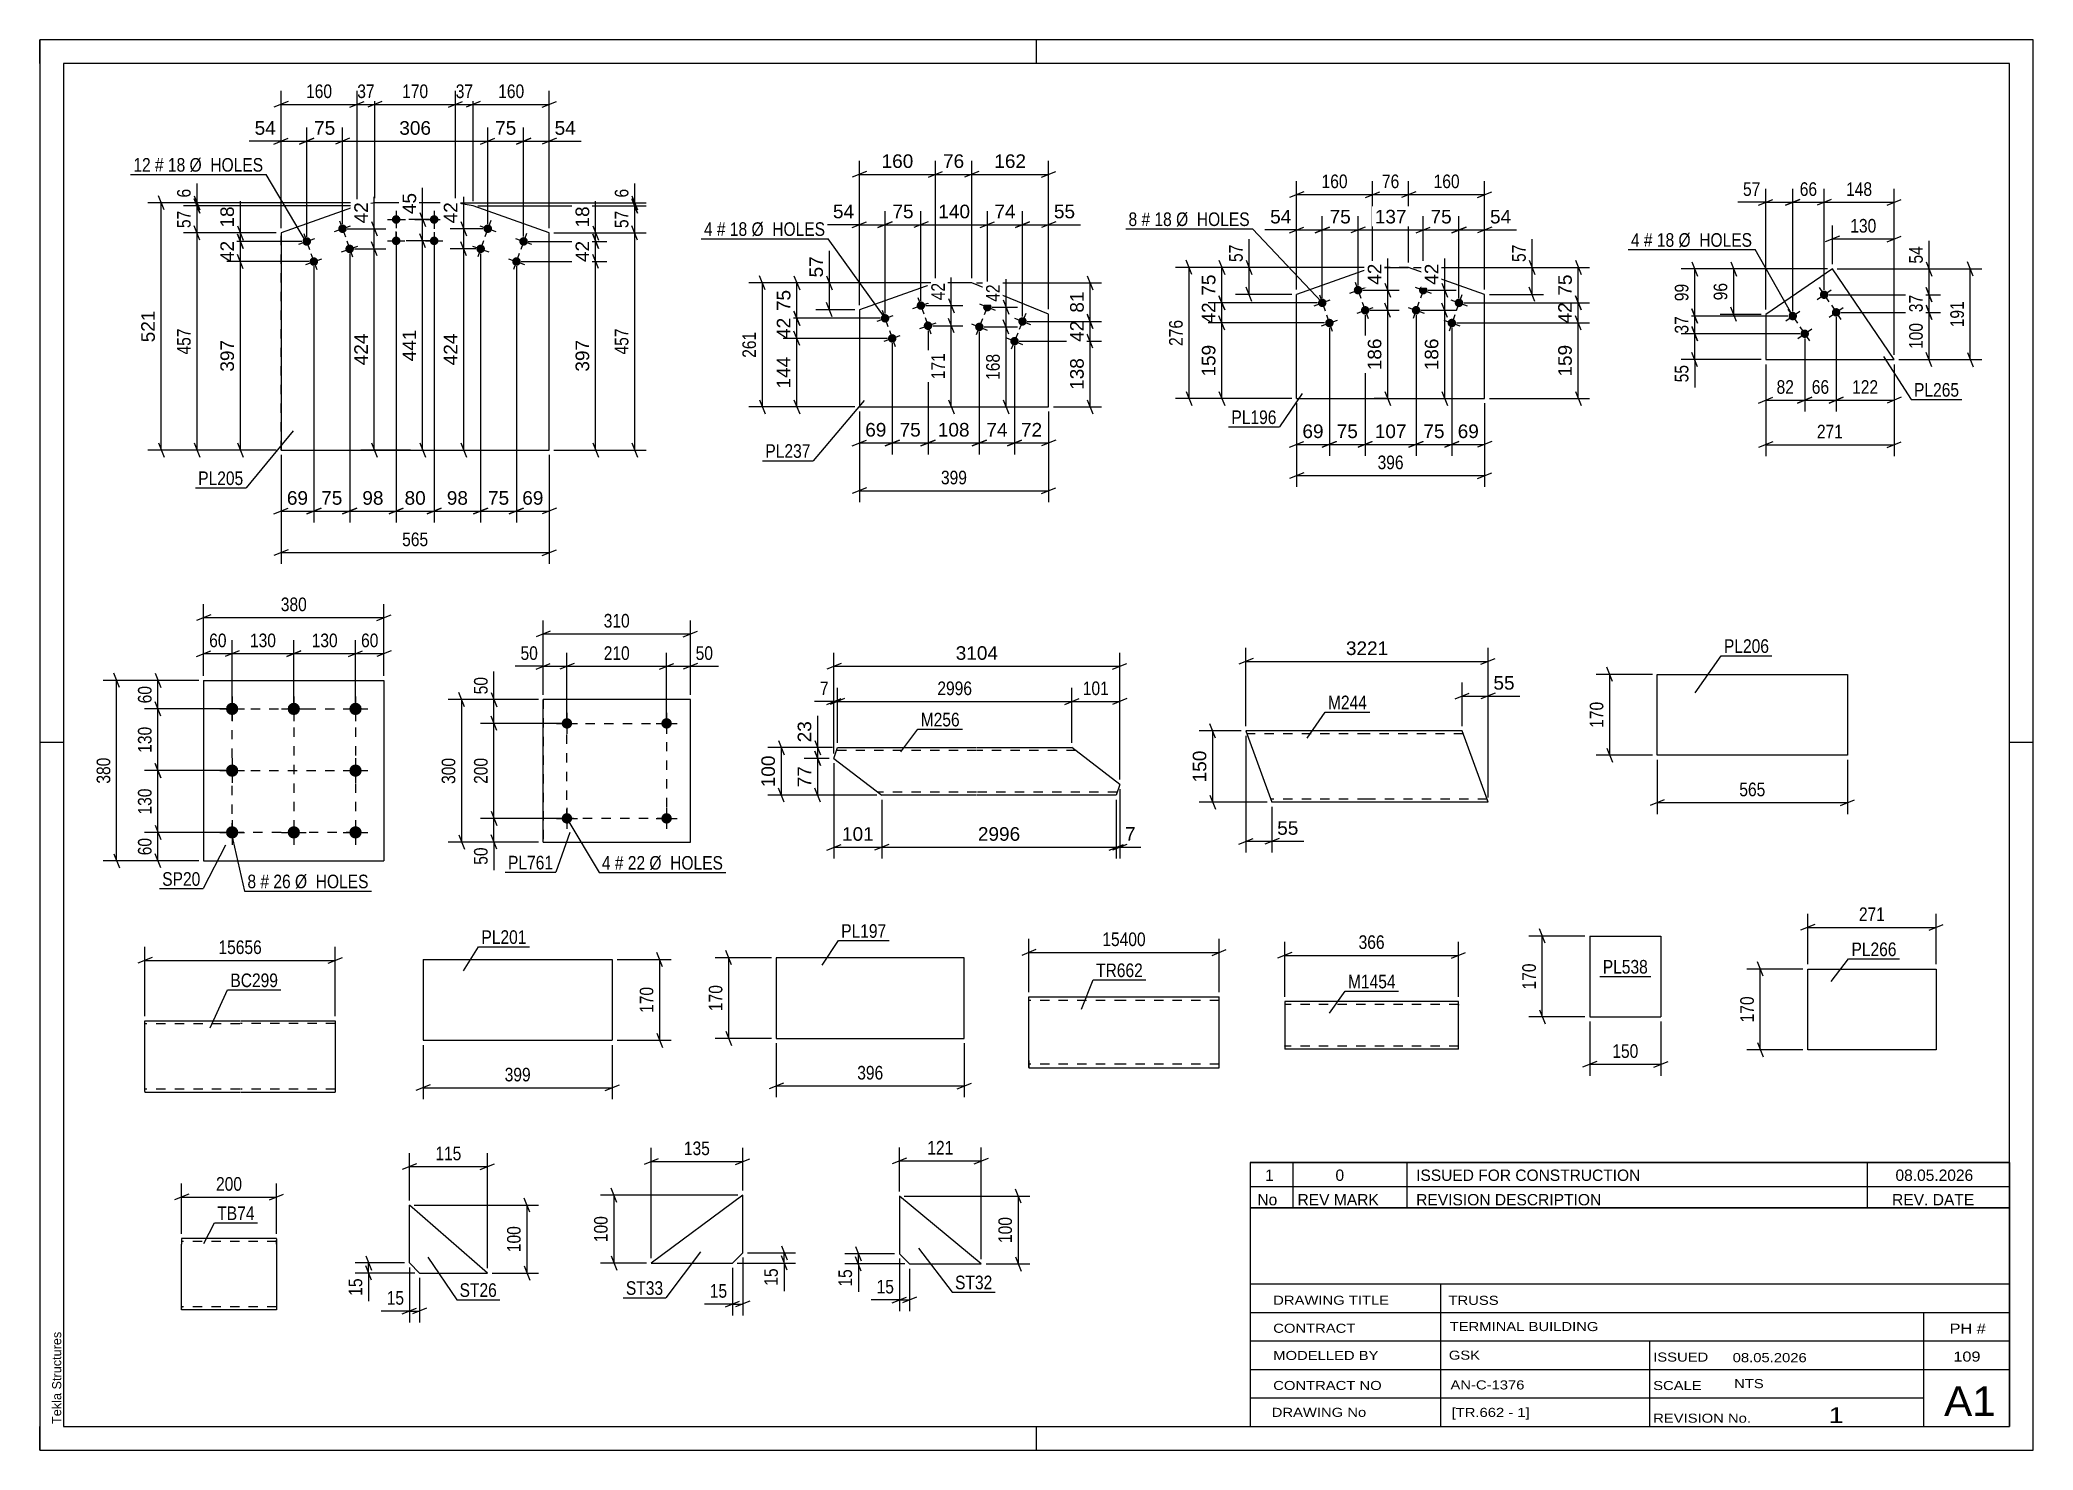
# Paper-space layout 'Layout1' of a CAD drawing. Header units: millimetres. Extents: x 0 to 420, y 0 to 297.
# The model-space entities are those that its viewports show. They can reach past a viewport. Long polylines and large blocks are cut down to what shows.
import ezdxf

# ---------------------------------------------------------------- set-up
doc = ezdxf.new("R2010")
doc.units = ezdxf.units.MM
doc.linetypes.add('DXK_LINE_DOT2', pattern=[3.9198, 1.9599, -1.9599])
doc.layers.add('Viewport layer', color=7, linetype='Continuous', plot=False)
doc.styles.add('Arial', font='ARIAL.TTF', dxfattribs={"height": 0.2})
doc.styles.add('Arial Narrow', font='ARIALN.TTF', dxfattribs={"height": 0.2})

# ---------------------------------------------------------------- blocks, each defined once
blk = doc.blocks.new('Unknown-317404647-1115')
at = {"color": 5, "linetype": 'Continuous'}
for p, q in [((420, 297), (0, 297)), ((0, 297), (0, 0)), ((0, 292), (0, 297)), ((210, 292), (210, 297)), ((420, 0), (420, 297)), ((415, 292), (5, 292)), ((5, 292), (5, 5)), ((415, 5), (415, 292)), ((5, 149), (0, 149)), ((420, 149), (415, 149)), ((0, 0), (0, 5)), ((5, 5), (415, 5)), ((210, 0), (210, 5)), ((0, 0), (420, 0))]:
    blk.add_line(p, q, dxfattribs=at)
at = {"color": 174, "linetype": 'Continuous', "style": 'Arial'}
blk.add_text('Tekla Structures', height=1.9102, rotation=90, dxfattribs=at).set_placement((4.5, 5.5))
blk = doc.blocks.new('Part-317404647-15442 - 15441')
at = {"color": 2, "linetype": 'Continuous'}
for p, q in [((377.7, 248.76), (363.66, 239.19)), ((390.72, 229.66), (377.7, 248.76)), ((363.66, 239.19), (363.66, 229.66)), ((363.66, 229.66), (390.72, 229.66))]:
    blk.add_line(p, q, dxfattribs=at)
blk = doc.blocks.new('Bolt-317404647-15443 - 15441')
at = {"linetype": 'Continuous'}
for points in [[(376.7, 243.84, -1), (375.21, 242.83, -1)], [(370.09, 239.34, -1), (368.6, 238.33, -1)], [(379.23, 240.12, -1), (377.75, 239.11, -1)], [(372.62, 235.62, -1), (371.13, 234.61, -1)]]:
    blk.add_hatch(color=1, dxfattribs=at).paths.add_polyline_path(points)
at = {"color": 1, "linetype": 'Continuous'}
for p, q in [((374.47, 242.32), (377.44, 244.35)), ((374.94, 244.82), (376.97, 241.85)), ((367.86, 237.82), (370.83, 239.85)), ((368.33, 240.32), (370.36, 237.34)), ((377, 238.6), (379.98, 240.63)), ((377.48, 241.1), (379.5, 238.13)), ((370.39, 234.1), (373.37, 236.13)), ((370.86, 236.6), (372.89, 233.63))]:
    blk.add_line(p, q, dxfattribs=at)
blk = doc.blocks.new('Part-317404647-8968 - 8962')
at = {"color": 2, "linetype": 'Continuous'}
for p, q in [((167.33, 145.68), (168.04, 147.94)), ((168.04, 147.94), (197.38, 147.94)), ((197.48, 147.94), (217.48, 147.94)), ((227.53, 140.2), (217.48, 147.94)), ((167.33, 145.68), (177.38, 137.94)), ((227.53, 140.2), (226.81, 137.94)), ((197.38, 137.94), (177.38, 137.94)), ((226.81, 137.94), (197.48, 137.94))]:
    blk.add_line(p, q, dxfattribs=at)
at = {"color": 7, "linetype": 'DXK_LINE_DOT2'}
for p, q in [((197.38, 147.34), (167.85, 147.34)), ((218.26, 147.34), (197.48, 147.34)), ((197.38, 138.54), (176.6, 138.54)), ((227, 138.54), (197.48, 138.54))]:
    blk.add_line(p, q, dxfattribs=at)
blk = doc.blocks.new('Bolt-317404647-8566 - 8560')
at = {"linetype": 'Continuous'}
for points in [[(64.62, 256.94), (64.54, 256.77), (64.43, 256.62), (64.29, 256.49), (64.13, 256.4), (63.95, 256.34), (63.76, 256.33), (63.57, 256.35), (63.39, 256.41), (63.23, 256.51), (63.09, 256.63), (62.99, 256.79), (62.91, 256.96), (62.88, 257.15), (62.88, 257.33), (62.92, 257.52), (63, 257.69), (63.11, 257.84), (63.25, 257.96), (63.42, 258.05), (63.6, 258.11), (63.78, 258.13), (63.97, 258.1), (64.15, 258.04), (64.31, 257.95), (64.45, 257.82), (64.56, 257.67), (64.63, 257.49), (64.67, 257.31), (64.67, 257.12)], [(57.08, 254.26), (57, 254.09), (56.89, 253.94), (56.75, 253.82), (56.59, 253.73), (56.41, 253.67), (56.22, 253.65), (56.03, 253.67), (55.85, 253.74), (55.69, 253.83), (55.55, 253.96), (55.45, 254.11), (55.37, 254.29), (55.34, 254.47), (55.34, 254.66), (55.38, 254.84), (55.46, 255.01), (55.57, 255.16), (55.71, 255.29), (55.88, 255.38), (56.06, 255.44), (56.24, 255.45), (56.43, 255.43), (56.61, 255.37), (56.77, 255.27), (56.91, 255.15), (57.02, 254.99), (57.09, 254.82), (57.13, 254.63), (57.13, 254.45)], [(66.13, 252.7), (66.05, 252.53), (65.94, 252.37), (65.79, 252.25), (65.63, 252.16), (65.45, 252.1), (65.26, 252.09), (65.08, 252.11), (64.9, 252.17), (64.74, 252.27), (64.6, 252.39), (64.49, 252.55), (64.42, 252.72), (64.38, 252.9), (64.38, 253.09), (64.42, 253.28), (64.5, 253.45), (64.62, 253.6), (64.76, 253.72), (64.92, 253.81), (65.1, 253.87), (65.29, 253.89), (65.48, 253.86), (65.65, 253.8), (65.81, 253.71), (65.95, 253.58), (66.06, 253.42), (66.14, 253.25), (66.17, 253.07), (66.17, 252.88)], [(58.59, 250.02), (58.51, 249.85), (58.4, 249.7), (58.25, 249.58), (58.09, 249.48), (57.91, 249.43), (57.72, 249.41), (57.54, 249.43), (57.36, 249.49), (57.2, 249.59), (57.06, 249.72), (56.95, 249.87), (56.88, 250.05), (56.84, 250.23), (56.84, 250.42), (56.88, 250.6), (56.96, 250.77), (57.08, 250.92), (57.22, 251.05), (57.38, 251.14), (57.56, 251.19), (57.75, 251.21), (57.94, 251.19), (58.11, 251.13), (58.28, 251.03), (58.41, 250.9), (58.52, 250.75), (58.6, 250.58), (58.63, 250.39), (58.63, 250.2)]]:
    blk.add_hatch(color=1, dxfattribs=at).paths.add_polyline_path(points)
at = {"color": 1, "linetype": 'Continuous'}
for p, q in [((55.63, 256.25), (56.83, 252.86)), ((62.07, 256.63), (65.47, 257.83)), ((63.17, 258.92), (64.37, 255.53)), ((54.54, 253.95), (57.93, 255.15)), ((57.13, 252.01), (58.34, 248.62)), ((63.58, 252.38), (66.97, 253.59)), ((64.67, 254.68), (65.88, 251.29)), ((56.04, 249.71), (59.43, 250.91))]:
    blk.add_line(p, q, dxfattribs=at)
blk = doc.blocks.new('Bolt-317404647-8571 - 8560')
at = {"linetype": 'Continuous'}
for points in [[(75.93, 258.88), (75.85, 258.71), (75.73, 258.56), (75.59, 258.44), (75.43, 258.35), (75.25, 258.29), (75.06, 258.28), (74.87, 258.3), (74.69, 258.36), (74.53, 258.46), (74.4, 258.59), (74.29, 258.74), (74.22, 258.92), (74.18, 259.1), (74.18, 259.29), (74.23, 259.47), (74.31, 259.64), (74.42, 259.79), (74.56, 259.92), (74.73, 260.01), (74.91, 260.06), (75.1, 260.08), (75.28, 260.05), (75.46, 259.99), (75.62, 259.89), (75.76, 259.77), (75.87, 259.61), (75.94, 259.44), (75.97, 259.25), (75.97, 259.06)], [(83.93, 258.88), (83.85, 258.71), (83.73, 258.56), (83.59, 258.44), (83.43, 258.35), (83.25, 258.29), (83.06, 258.28), (82.87, 258.3), (82.69, 258.36), (82.53, 258.46), (82.4, 258.59), (82.29, 258.74), (82.22, 258.92), (82.18, 259.1), (82.18, 259.29), (82.23, 259.47), (82.31, 259.64), (82.42, 259.79), (82.56, 259.92), (82.73, 260.01), (82.91, 260.06), (83.1, 260.08), (83.28, 260.05), (83.46, 259.99), (83.62, 259.89), (83.76, 259.77), (83.87, 259.61), (83.94, 259.44), (83.97, 259.25), (83.97, 259.06)], [(75.93, 254.38), (75.85, 254.21), (75.73, 254.06), (75.59, 253.94), (75.43, 253.85), (75.25, 253.79), (75.06, 253.78), (74.87, 253.8), (74.69, 253.86), (74.53, 253.96), (74.4, 254.09), (74.29, 254.24), (74.22, 254.42), (74.18, 254.6), (74.18, 254.79), (74.23, 254.97), (74.31, 255.14), (74.42, 255.29), (74.56, 255.42), (74.73, 255.51), (74.91, 255.56), (75.1, 255.58), (75.28, 255.55), (75.46, 255.49), (75.62, 255.39), (75.76, 255.27), (75.87, 255.11), (75.94, 254.94), (75.97, 254.75), (75.97, 254.56)], [(83.93, 254.38), (83.85, 254.21), (83.73, 254.06), (83.59, 253.94), (83.43, 253.85), (83.25, 253.79), (83.06, 253.78), (82.87, 253.8), (82.69, 253.86), (82.53, 253.96), (82.4, 254.09), (82.29, 254.24), (82.22, 254.42), (82.18, 254.6), (82.18, 254.79), (82.23, 254.97), (82.31, 255.14), (82.42, 255.29), (82.56, 255.42), (82.73, 255.51), (82.91, 255.56), (83.1, 255.58), (83.28, 255.55), (83.46, 255.49), (83.62, 255.39), (83.76, 255.27), (83.87, 255.11), (83.94, 254.94), (83.97, 254.75), (83.97, 254.56)]]:
    blk.add_hatch(color=1, dxfattribs=at).paths.add_polyline_path(points)
at = {"color": 1, "linetype": 'Continuous'}
for p, q in [((75.08, 260.98), (75.08, 257.38)), ((83.08, 260.98), (83.08, 257.38)), ((73.28, 259.18), (76.88, 259.18)), ((75.08, 256.48), (75.08, 252.88)), ((81.28, 259.18), (84.88, 259.18)), ((83.08, 256.48), (83.08, 252.88)), ((73.28, 254.68), (76.88, 254.68)), ((81.28, 254.68), (84.88, 254.68))]:
    blk.add_line(p, q, dxfattribs=at)
blk = doc.blocks.new('Bolt-317404647-8576 - 8560')
at = {"linetype": 'Continuous'}
for points in [[(95.23, 256.92), (95.15, 256.76), (95.03, 256.61), (94.89, 256.49), (94.72, 256.4), (94.54, 256.35), (94.35, 256.33), (94.17, 256.36), (93.99, 256.42), (93.83, 256.52), (93.69, 256.65), (93.59, 256.81), (93.52, 256.98), (93.49, 257.17), (93.49, 257.36), (93.54, 257.54), (93.62, 257.71), (93.74, 257.86), (93.88, 257.98), (94.05, 258.07), (94.23, 258.12), (94.41, 258.13), (94.6, 258.11), (94.78, 258.04), (94.94, 257.94), (95.07, 257.81), (95.18, 257.66), (95.25, 257.48), (95.28, 257.3), (95.27, 257.11)], [(93.72, 252.68), (93.64, 252.51), (93.53, 252.37), (93.38, 252.25), (93.22, 252.16), (93.04, 252.1), (92.85, 252.09), (92.66, 252.12), (92.49, 252.18), (92.33, 252.28), (92.19, 252.41), (92.08, 252.57), (92.01, 252.74), (91.98, 252.93), (91.99, 253.12), (92.03, 253.3), (92.12, 253.47), (92.23, 253.62), (92.37, 253.74), (92.54, 253.82), (92.72, 253.88), (92.91, 253.89), (93.1, 253.86), (93.27, 253.8), (93.43, 253.7), (93.57, 253.57), (93.67, 253.41), (93.74, 253.24), (93.78, 253.05), (93.77, 252.87)], [(102.77, 254.25), (102.69, 254.08), (102.57, 253.93), (102.43, 253.81), (102.26, 253.72), (102.08, 253.67), (101.89, 253.66), (101.71, 253.68), (101.53, 253.75), (101.37, 253.85), (101.23, 253.98), (101.13, 254.13), (101.06, 254.31), (101.03, 254.49), (101.03, 254.68), (101.08, 254.86), (101.16, 255.03), (101.27, 255.18), (101.42, 255.3), (101.59, 255.39), (101.77, 255.44), (101.95, 255.46), (102.14, 255.43), (102.32, 255.37), (102.48, 255.27), (102.61, 255.14), (102.72, 254.98), (102.79, 254.81), (102.82, 254.62), (102.81, 254.43)], [(101.26, 250.01), (101.18, 249.84), (101.07, 249.69), (100.92, 249.57), (100.76, 249.48), (100.58, 249.43), (100.39, 249.42), (100.2, 249.44), (100.02, 249.51), (99.87, 249.61), (99.73, 249.74), (99.62, 249.89), (99.55, 250.07), (99.52, 250.25), (99.53, 250.44), (99.57, 250.62), (99.65, 250.79), (99.77, 250.94), (99.91, 251.06), (100.08, 251.15), (100.26, 251.2), (100.45, 251.22), (100.64, 251.19), (100.81, 251.13), (100.97, 251.03), (101.11, 250.9), (101.21, 250.74), (101.28, 250.57), (101.32, 250.38), (101.31, 250.19)]]:
    blk.add_hatch(color=1, dxfattribs=at).paths.add_polyline_path(points)
at = {"color": 1, "linetype": 'Continuous'}
for p, q in [((92.69, 257.83), (96.08, 256.63)), ((94.99, 258.93), (93.78, 255.54)), ((102.52, 256.25), (101.32, 252.86)), ((91.18, 253.59), (94.58, 252.39)), ((93.48, 254.69), (92.28, 251.29)), ((101.02, 252.01), (99.82, 248.62)), ((100.23, 255.16), (103.62, 253.96)), ((98.72, 250.92), (102.12, 249.71))]:
    blk.add_line(p, q, dxfattribs=at)
blk = doc.blocks.new('Part-317404647-8581 - 8560')
at = {"color": 2, "linetype": 'Continuous'}
for p, q in [((66.84, 262.03), (50.82, 256.35)), ((70.58, 262.68), (66.84, 262.03)), ((87.58, 262.68), (70.58, 262.68)), ((91.31, 262.03), (87.58, 262.68)), ((107.33, 256.35), (91.31, 262.03)), ((50.82, 256.35), (50.82, 210.62)), ((107.33, 210.62), (107.33, 256.35)), ((50.82, 210.62), (107.33, 210.62))]:
    blk.add_line(p, q, dxfattribs=at)
at = {"color": 7, "linetype": 'DXK_LINE_DOT2'}
for p, q in [((66.84, 262.03), (66.84, 262.03)), ((70.58, 262.68), (70.58, 262.68)), ((87.58, 262.68), (87.58, 262.68)), ((91.31, 262.03), (91.31, 262.03)), ((50.82, 210.62), (50.82, 256.35)), ((107.33, 210.62), (107.33, 256.35))]:
    blk.add_line(p, q, dxfattribs=at)
blk = doc.blocks.new('Part-317404647-7264 - 7257')
at = {"color": 2, "linetype": 'Continuous'}
for p, q in [((29.87, 44.57), (29.87, 43.37)), ((49.87, 44.57), (29.87, 44.57)), ((29.87, 30.31), (29.87, 43.37)), ((49.87, 44.48), (49.87, 44.57)), ((49.87, 44.48), (49.87, 43.37)), ((49.87, 43.37), (49.87, 29.57)), ((29.87, 29.66), (29.87, 30.31)), ((29.87, 29.57), (29.87, 29.66)), ((49.87, 29.57), (29.87, 29.57))]:
    blk.add_line(p, q, dxfattribs=at)
at = {"color": 7, "linetype": 'DXK_LINE_DOT2'}
for p, q in [((49.87, 43.97), (29.87, 43.97)), ((49.87, 43.37), (49.87, 44.22)), ((29.87, 30.31), (29.87, 29.92)), ((29.87, 30.17), (29.87, 30.22)), ((49.87, 30.17), (29.87, 30.17)), ((29.87, 29.57), (29.87, 29.57)), ((49.87, 30.17), (49.87, 30.22))]:
    blk.add_line(p, q, dxfattribs=at)
blk = doc.blocks.new('Part-317404647-1228 - 1206')
at = {"color": 2, "linetype": 'Continuous'}
for p, q in [((22.15, 75.51), (22.15, 90.41)), ((22.15, 90.41), (42.15, 90.41)), ((42.25, 90.42), (62.25, 90.42)), ((62.25, 90.42), (62.25, 75.42)), ((22.15, 75.51), (22.15, 75.41)), ((22.15, 75.41), (42.15, 75.41)), ((42.25, 75.42), (62.25, 75.42))]:
    blk.add_line(p, q, dxfattribs=at)
at = {"color": 7, "linetype": 'DXK_LINE_DOT2'}
for p, q in [((42.15, 89.81), (22.15, 89.81)), ((62.25, 89.82), (42.25, 89.82)), ((62.25, 90.32), (62.25, 90.42)), ((22.15, 76.01), (22.15, 76.06)), ((42.15, 76.01), (22.15, 76.01)), ((62.25, 76.02), (42.25, 76.02)), ((62.25, 76.02), (62.25, 76.06))]:
    blk.add_line(p, q, dxfattribs=at)
blk = doc.blocks.new('Part-317404647-9236 - 9230')
at = {"color": 2, "linetype": 'Continuous'}
for p, q in [((279.6, 151.46), (254.14, 151.46)), ((254.14, 151.46), (259.6, 136.46)), ((299.7, 151.46), (279.7, 151.46)), ((304.72, 137.66), (299.7, 151.46)), ((279.6, 136.46), (259.6, 136.46)), ((305.16, 136.46), (279.7, 136.46)), ((305.16, 136.46), (304.72, 137.66))]:
    blk.add_line(p, q, dxfattribs=at)
at = {"color": 7, "linetype": 'DXK_LINE_DOT2'}
for p, q in [((279.6, 150.86), (254.36, 150.86)), ((299.92, 150.86), (279.7, 150.86)), ((279.6, 137.06), (259.38, 137.06)), ((304.94, 137.06), (279.7, 137.06)), ((305.13, 136.56), (305.03, 136.82)), ((305.16, 136.46), (305.13, 136.56))]:
    blk.add_line(p, q, dxfattribs=at)
blk = doc.blocks.new('Part-317404647-7166 - 7160')
at = {"color": 2, "linetype": 'Continuous'}
for p, q in [((155.16, 103.7), (155.16, 86.7)), ((194.79, 103.7), (155.16, 103.7)), ((194.79, 86.7), (194.79, 103.7)), ((155.16, 86.7), (194.79, 86.7))]:
    blk.add_line(p, q, dxfattribs=at)
blk = doc.blocks.new('Part-317404647-1272 - 1256')
at = {"color": 2, "linetype": 'Continuous'}
for p, q in [((34.51, 162.1), (34.51, 124.1)), ((34.51, 162.1), (72.51, 162.1)), ((72.51, 162.1), (72.51, 124.1)), ((34.51, 124.1), (72.51, 124.1))]:
    blk.add_line(p, q, dxfattribs=at)
blk = doc.blocks.new('Bolt-317404647-1305 - 1256')
at = {"linetype": 'Continuous'}
for points in [[(40.51, 157.4, -1), (40.51, 154.8, -1)], [(53.51, 157.4, -1), (53.51, 154.8, -1)], [(66.51, 157.4, -1), (66.51, 154.8, -1)], [(40.51, 144.4, -1), (40.51, 141.8, -1)], [(66.51, 144.4, -1), (66.51, 141.8, -1)], [(40.51, 131.4, -1), (40.51, 128.8, -1)], [(53.51, 131.4, -1), (53.51, 128.8, -1)], [(66.51, 131.4, -1), (66.51, 128.8, -1)]]:
    blk.add_hatch(color=1, dxfattribs=at).paths.add_polyline_path(points)
at = {"color": 1, "linetype": 'Continuous'}
for p, q in [((37.91, 156.1), (43.11, 156.1)), ((40.51, 158.7), (40.51, 153.5)), ((50.91, 156.1), (56.11, 156.1)), ((53.51, 158.7), (53.51, 153.5)), ((63.91, 156.1), (69.11, 156.1)), ((66.51, 158.7), (66.51, 153.5)), ((37.91, 143.1), (43.11, 143.1)), ((40.51, 145.7), (40.51, 140.5)), ((63.91, 143.1), (69.11, 143.1)), ((66.51, 145.7), (66.51, 140.5)), ((40.51, 132.7), (40.51, 127.5)), ((53.51, 132.7), (53.51, 127.5)), ((66.51, 132.7), (66.51, 127.5)), ((37.91, 130.1), (43.11, 130.1)), ((50.91, 130.1), (56.11, 130.1)), ((63.91, 130.1), (69.11, 130.1))]:
    blk.add_line(p, q, dxfattribs=at)
blk = doc.blocks.new('Part-317404647-7199 - 7193')
at = {"color": 2, "linetype": 'Continuous'}
for p, q in [((80.75, 103.31), (80.75, 86.31)), ((80.75, 103.31), (120.61, 103.31)), ((120.61, 103.31), (120.61, 86.31)), ((80.75, 86.31), (120.61, 86.31))]:
    blk.add_line(p, q, dxfattribs=at)
blk = doc.blocks.new('Part-317404647-7230 - 7226')
at = {"color": 2, "linetype": 'Continuous'}
for p, q in [((326.57, 108.26), (326.57, 91.26)), ((326.57, 108.26), (341.57, 108.26)), ((341.57, 108.26), (341.57, 91.26)), ((326.57, 91.26), (341.57, 91.26))]:
    blk.add_line(p, q, dxfattribs=at)
blk = doc.blocks.new('Part-317404647-7286 - 7280')
at = {"color": 2, "linetype": 'Continuous'}
for p, q in [((298.92, 94.47), (262.31, 94.46)), ((262.31, 94.46), (262.31, 84.46)), ((298.92, 84.47), (298.92, 94.47)), ((298.92, 84.47), (262.31, 84.46))]:
    blk.add_line(p, q, dxfattribs=at)
at = {"color": 7, "linetype": 'DXK_LINE_DOT2'}
for p, q in [((298.92, 93.87), (262.31, 93.86)), ((298.92, 93.83), (298.92, 93.87)), ((298.92, 93.87), (298.92, 93.83)), ((298.92, 93.73), (298.92, 93.83)), ((298.92, 93.83), (298.92, 93.73)), ((262.31, 85.06), (262.31, 85.11)), ((298.92, 85.07), (262.31, 85.06))]:
    blk.add_line(p, q, dxfattribs=at)
blk = doc.blocks.new('Part-317404647-7308 - 7302')
at = {"color": 2, "linetype": 'Continuous'}
for p, q in [((106.06, 128.05), (106.06, 158.05)), ((106.06, 158.05), (106.06, 158.05)), ((137.06, 158.05), (106.06, 158.05)), ((137.06, 128.05), (137.06, 158.05)), ((106.06, 128.05), (106.06, 128.05)), ((106.06, 128.05), (137.06, 128.05))]:
    blk.add_line(p, q, dxfattribs=at)
at = {"color": 7, "linetype": 'DXK_LINE_DOT2'}
for p, q in [((106.06, 158.05), (106.06, 128.05)), ((106.06, 158.05), (106.06, 158.05)), ((137.06, 128.05), (137.06, 158.05)), ((106.06, 128.05), (106.06, 128.05))]:
    blk.add_line(p, q, dxfattribs=at)
blk = doc.blocks.new('Bolt-317404647-7341 - 7302')
at = {"linetype": 'Continuous'}
for points in [[(109.96, 133.05), (109.98, 133.28), (110.05, 133.5), (110.17, 133.69), (110.32, 133.87), (110.51, 134), (110.72, 134.09), (110.94, 134.14), (111.17, 134.14), (111.4, 134.09), (111.61, 134), (111.79, 133.87), (111.95, 133.69), (112.06, 133.5), (112.13, 133.28), (112.16, 133.05), (112.13, 132.82), (112.06, 132.6), (111.95, 132.4), (111.79, 132.23), (111.61, 132.1), (111.4, 132), (111.17, 131.95), (110.94, 131.95), (110.72, 132), (110.51, 132.1), (110.32, 132.23), (110.17, 132.4), (110.05, 132.6), (109.98, 132.82)], [(130.96, 133.05), (130.98, 133.28), (131.05, 133.5), (131.17, 133.69), (131.32, 133.87), (131.51, 134), (131.72, 134.09), (131.94, 134.14), (132.17, 134.14), (132.4, 134.09), (132.61, 134), (132.79, 133.87), (132.95, 133.69), (133.06, 133.5), (133.13, 133.28), (133.16, 133.05), (133.13, 132.82), (133.06, 132.6), (132.95, 132.4), (132.79, 132.23), (132.61, 132.1), (132.4, 132), (132.17, 131.95), (131.94, 131.95), (131.72, 132), (131.51, 132.1), (131.32, 132.23), (131.17, 132.4), (131.05, 132.6), (130.98, 132.82)]]:
    blk.add_hatch(color=1, dxfattribs=at).paths.add_polyline_path(points)
at = {"color": 1, "linetype": 'Continuous'}
for p, q in [((111.06, 135.25), (111.06, 130.85)), ((132.06, 135.25), (132.06, 130.85)), ((108.86, 133.05), (113.26, 133.05)), ((129.86, 133.05), (134.26, 133.05))]:
    blk.add_line(p, q, dxfattribs=at)
blk = doc.blocks.new('Bolt-317404647-7346 - 7302')
at = {"linetype": 'Continuous'}
for points in [[(109.96, 153.05), (109.98, 153.28), (110.05, 153.5), (110.17, 153.69), (110.32, 153.87), (110.51, 154), (110.72, 154.09), (110.94, 154.14), (111.17, 154.14), (111.4, 154.09), (111.61, 154), (111.79, 153.87), (111.95, 153.69), (112.06, 153.5), (112.13, 153.28), (112.16, 153.05), (112.13, 152.82), (112.06, 152.6), (111.95, 152.4), (111.79, 152.23), (111.61, 152.1), (111.4, 152), (111.17, 151.95), (110.94, 151.95), (110.72, 152), (110.51, 152.1), (110.32, 152.23), (110.17, 152.4), (110.05, 152.6), (109.98, 152.82)], [(130.96, 153.05), (130.98, 153.28), (131.05, 153.5), (131.17, 153.69), (131.32, 153.87), (131.51, 154), (131.72, 154.09), (131.94, 154.14), (132.17, 154.14), (132.4, 154.09), (132.61, 154), (132.79, 153.87), (132.95, 153.69), (133.06, 153.5), (133.13, 153.28), (133.16, 153.05), (133.13, 152.82), (133.06, 152.6), (132.95, 152.4), (132.79, 152.23), (132.61, 152.1), (132.4, 152), (132.17, 151.95), (131.94, 151.95), (131.72, 152), (131.51, 152.1), (131.32, 152.23), (131.17, 152.4), (131.05, 152.6), (130.98, 152.82)]]:
    blk.add_hatch(color=1, dxfattribs=at).paths.add_polyline_path(points)
at = {"color": 1, "linetype": 'Continuous'}
for p, q in [((108.86, 153.05), (113.26, 153.05)), ((111.06, 155.25), (111.06, 150.85)), ((129.86, 153.05), (134.26, 153.05)), ((132.06, 155.25), (132.06, 150.85))]:
    blk.add_line(p, q, dxfattribs=at)
blk = doc.blocks.new('Part-317404647-7528 - 7512')
at = {"color": 2, "linetype": 'Continuous'}
for p, q in [((208.39, 82.08), (208.39, 95.48)), ((208.39, 95.48), (228.39, 95.48)), ((228.49, 95.48), (248.49, 95.48)), ((248.49, 80.48), (248.49, 95.48)), ((208.39, 82.08), (208.39, 80.48)), ((208.39, 80.48), (228.39, 80.48)), ((228.49, 80.48), (248.49, 80.48))]:
    blk.add_line(p, q, dxfattribs=at)
at = {"color": 7, "linetype": 'DXK_LINE_DOT2'}
for p, q in [((228.39, 94.68), (208.39, 94.68)), ((248.49, 94.68), (228.49, 94.68)), ((208.39, 80.6), (208.39, 82.08)), ((208.39, 81.28), (208.39, 81.34)), ((228.39, 81.28), (208.39, 81.28)), ((248.49, 81.28), (228.49, 81.28)), ((248.49, 81.28), (248.49, 81.34))]:
    blk.add_line(p, q, dxfattribs=at)
blk = doc.blocks.new('Bolt-317404647-7875 - 7864')
at = {"linetype": 'Continuous'}
for points in [[(292.33, 243.99, -1), (290.63, 244.59, -1)], [(290.83, 239.75, -1), (289.13, 240.35, -1)], [(299.87, 241.32, -1), (298.17, 241.92, -1)], [(298.37, 237.07, -1), (296.67, 237.68, -1)]]:
    blk.add_hatch(color=1, dxfattribs=at).paths.add_polyline_path(points)
at = {"color": 1, "linetype": 'Continuous'}
for p, q in [((289.79, 244.89), (293.18, 243.69)), ((292.08, 245.99), (290.88, 242.59)), ((288.28, 240.65), (291.68, 239.45)), ((290.58, 241.75), (289.38, 238.35)), ((297.33, 242.22), (300.72, 241.01)), ((299.62, 243.31), (298.42, 239.92)), ((295.82, 237.98), (299.21, 236.77)), ((298.12, 239.07), (296.92, 235.68))]:
    blk.add_line(p, q, dxfattribs=at)
blk = doc.blocks.new('Part-317404647-7870 - 7864')
at = {"color": 2, "linetype": 'Continuous'}
for p, q in [((280.82, 249.09), (264.8, 243.41)), ((280.82, 249.09), (288.41, 249.09)), ((304.43, 243.41), (288.41, 249.09)), ((264.8, 221.47), (264.8, 243.41)), ((304.43, 221.47), (304.43, 243.41)), ((264.8, 221.47), (304.43, 221.47))]:
    blk.add_line(p, q, dxfattribs=at)
at = {"color": 7, "linetype": 'DXK_LINE_DOT2'}
blk.add_line((288.41, 249.09), (280.82, 249.09), dxfattribs=at)
blk = doc.blocks.new('Bolt-317404647-7880 - 7864')
at = {"linetype": 'Continuous'}
for points in [[(278.6, 244.59, -1), (276.9, 243.99, -1)], [(271.06, 241.92, -1), (269.36, 241.32, -1)], [(280.1, 240.35, -1), (278.41, 239.75, -1)], [(272.56, 237.68, -1), (270.87, 237.07, -1)]]:
    blk.add_hatch(color=1, dxfattribs=at).paths.add_polyline_path(points)
at = {"color": 1, "linetype": 'Continuous'}
for p, q in [((276.05, 243.69), (279.45, 244.89)), ((277.15, 245.99), (278.35, 242.59)), ((268.51, 241.01), (271.91, 242.22)), ((269.61, 243.31), (270.81, 239.92)), ((277.56, 239.45), (280.95, 240.65)), ((278.65, 241.75), (279.86, 238.35)), ((270.02, 236.77), (273.41, 237.98)), ((271.11, 239.07), (272.32, 235.68))]:
    blk.add_line(p, q, dxfattribs=at)
blk = doc.blocks.new('Part-317404647-8142 - 8136')
at = {"color": 2, "linetype": 'Continuous'}
for p, q in [((188.71, 245.84), (172.69, 240.16)), ((196.35, 245.84), (188.71, 245.84)), ((212.55, 239.26), (196.35, 245.84)), ((172.69, 240.16), (172.69, 219.72)), ((212.55, 219.72), (212.55, 239.26)), ((172.69, 219.72), (212.55, 219.72))]:
    blk.add_line(p, q, dxfattribs=at)
blk = doc.blocks.new('Bolt-317404647-8143 - 8136')
at = {"linetype": 'Continuous'}
for points in [[(200.48, 240.38, -1), (198.81, 241.06, -1)], [(198.79, 236.22, -1), (197.12, 236.89, -1)], [(207.89, 237.37, -1), (206.23, 238.05, -1)], [(206.2, 233.2, -1), (204.53, 233.88, -1)]]:
    blk.add_hatch(color=1, dxfattribs=at).paths.add_polyline_path(points)
at = {"color": 1, "linetype": 'Continuous'}
for p, q in [((197.98, 241.4), (201.32, 240.05)), ((200.33, 242.39), (198.97, 239.06)), ((196.29, 237.23), (199.62, 235.88)), ((198.63, 238.22), (197.28, 234.89)), ((206.04, 235.21), (204.69, 231.87)), ((205.39, 238.39), (208.73, 237.03)), ((207.74, 239.38), (206.38, 236.04)), ((203.7, 234.22), (207.03, 232.86))]:
    blk.add_line(p, q, dxfattribs=at)
blk = doc.blocks.new('Bolt-317404647-8148 - 8136')
at = {"linetype": 'Continuous'}
for points in [[(186.48, 241.34, -1), (184.79, 240.74, -1)], [(178.94, 238.67, -1), (177.25, 238.06, -1)], [(187.99, 237.1, -1), (186.29, 236.5, -1)], [(180.45, 234.43, -1), (178.75, 233.82, -1)]]:
    blk.add_hatch(color=1, dxfattribs=at).paths.add_polyline_path(points)
at = {"color": 1, "linetype": 'Continuous'}
for p, q in [((177.49, 240.06), (178.7, 236.67)), ((183.94, 240.44), (187.33, 241.64)), ((185.03, 242.74), (186.24, 239.34)), ((176.4, 237.76), (179.79, 238.97)), ((179, 235.82), (180.2, 232.43)), ((185.44, 236.2), (188.84, 237.4)), ((186.54, 238.5), (187.74, 235.1)), ((177.9, 233.52), (181.3, 234.73))]:
    blk.add_line(p, q, dxfattribs=at)
blk = doc.blocks.new('Part-317404647-8350 - 8334')
at = {"color": 2, "linetype": 'Continuous'}
for p, q in [((198.37, 39.21), (181.1, 53.49)), ((181.1, 53.49), (181.1, 41.35)), ((181.1, 41.35), (183.24, 39.21)), ((183.24, 39.21), (198.37, 39.21))]:
    blk.add_line(p, q, dxfattribs=at)
blk = doc.blocks.new('Part-317404647-8415 - 8399')
at = {"color": 2, "linetype": 'Continuous'}
for p, q in [((148.09, 53.68), (128.8, 39.4)), ((148.09, 41.54), (148.09, 53.68)), ((128.8, 39.4), (145.94, 39.4)), ((145.94, 39.4), (148.09, 41.54))]:
    blk.add_line(p, q, dxfattribs=at)
blk = doc.blocks.new('Part-317404647-8475 - 8469')
at = {"color": 2, "linetype": 'Continuous'}
for p, q in [((77.86, 39.43), (77.86, 51.58)), ((94.29, 37.29), (77.86, 51.58)), ((80, 37.29), (77.86, 39.43)), ((80, 37.29), (94.29, 37.29))]:
    blk.add_line(p, q, dxfattribs=at)
blk = doc.blocks.new('Part-317404647-8532 - 8526')
at = {"color": 2, "linetype": 'Continuous'}
for p, q in [((340.79, 146.36), (340.78, 163.36)), ((340.78, 163.36), (360.78, 163.36)), ((360.88, 163.36), (380.88, 163.37)), ((380.88, 163.37), (380.88, 146.37)), ((360.78, 146.36), (340.79, 146.36)), ((380.88, 146.37), (360.88, 146.36))]:
    blk.add_line(p, q, dxfattribs=at)
blk = doc.blocks.new('Part-317404647-15379 - 15378')
at = {"color": 2, "linetype": 'Continuous'}
for p, q in [((372.5, 84.32), (372.5, 101.32)), ((372.5, 101.32), (399.56, 101.32)), ((399.56, 101.32), (399.56, 84.32)), ((399.56, 84.32), (372.5, 84.32))]:
    blk.add_line(p, q, dxfattribs=at)
blk = doc.blocks.new('Rectangle-317404647-8914 - 8560')
at = {"color": 1, "linetype": 'DXK_LINE_DOT2'}
blk.add_lwpolyline([(75.08, 259.18), (83.08, 259.18), (83.08, 254.68), (75.08, 254.68), (75.08, 259.18)], close=True, dxfattribs=at)
blk = doc.blocks.new('Rectangle-317404647-1379 - 1256')
at = {"color": 1, "linetype": 'DXK_LINE_DOT2'}
blk.add_lwpolyline([(40.51, 156.1), (66.51, 156.1), (66.51, 130.1), (40.51, 130.1), (40.51, 156.1)], close=True, dxfattribs=at)
blk = doc.blocks.new('Rectangle-317404647-7455 - 7302')
at = {"color": 1, "linetype": 'DXK_LINE_DOT2'}
blk.add_lwpolyline([(111.06, 153.05), (132.06, 153.05), (132.06, 133.05), (111.06, 133.05), (111.06, 153.05)], close=True, dxfattribs=at)
blk = doc.blocks.new('Line-317404647-16418 - 1256')
at = {"color": 1, "linetype": 'DXK_LINE_DOT2'}
blk.add_line((40.51, 143.1), (66.51, 143.1), dxfattribs=at)
blk = doc.blocks.new('Line-317404647-16425 - 1256')
at = {"color": 1, "linetype": 'DXK_LINE_DOT2'}
blk.add_line((53.51, 156.1), (53.51, 130.1), dxfattribs=at)
blk = doc.blocks.new('StraightDimension-317404647-15559 - 15441')
at = {"color": 7, "linetype": 'Continuous'}
for p, q in [((378.7, 248.76), (409.16, 248.76)), ((407.36, 247.26), (406.16, 250.26)), ((406.76, 229.66), (406.76, 248.76)), ((406.16, 231.16), (407.36, 228.16)), ((391.72, 229.66), (409.16, 229.66))]:
    blk.add_line(p, q, dxfattribs=at)
at = {"color": 0}
blk.add_wipeout([(406.01, 242.55), (401.81, 242.55), (401.81, 235.87), (406.01, 235.87)], dxfattribs=at)
at = {"color": 3, "style": 'Arial Narrow'}
blk.add_text('191', height=2.863, rotation=90.0002, dxfattribs=at).set_placement((405.41, 236.47))
blk = doc.blocks.new('StraightDimension-317404647-15543 - 15441')
at = {"color": 7, "linetype": 'Continuous'}
for p, q in [((377.7, 249.76), (377.7, 257.92)), ((390.72, 230.66), (390.72, 257.92)), ((379.2, 255.67), (376.2, 254.47)), ((377.7, 255.07), (390.72, 255.07)), ((389.22, 254.47), (392.22, 255.67))]:
    blk.add_line(p, q, dxfattribs=at)
at = {"color": 0}
blk.add_wipeout([(387.55, 255.82), (387.55, 260.02), (380.87, 260.02), (380.87, 255.82)], dxfattribs=at)
at = {"color": 3, "style": 'Arial Narrow'}
blk.add_text('130', height=2.863, dxfattribs=at).set_placement((381.47, 256.42))
blk = doc.blocks.new('StraightDimension-317404647-15549 - 15441')
at = {"color": 7, "linetype": 'Continuous'}
for p, q in [((363.66, 228.66), (363.66, 209.34)), ((390.72, 228.66), (390.72, 209.34)), ((365.16, 212.34), (362.16, 211.14)), ((363.66, 211.74), (390.72, 211.74)), ((389.22, 211.14), (392.22, 212.34))]:
    blk.add_line(p, q, dxfattribs=at)
at = {"color": 0}
blk.add_wipeout([(380.53, 212.49), (380.53, 216.69), (373.84, 216.69), (373.84, 212.49)], dxfattribs=at)
at = {"color": 3, "style": 'Arial Narrow'}
blk.add_text('271', height=2.863, dxfattribs=at).set_placement((374.44, 213.09))
blk = doc.blocks.new('StraightDimension-317404647-15553 - 15441')
at = {"color": 7, "linetype": 'Continuous'}
for p, q in [((376.7, 248.76), (354.05, 248.76)), ((356.3, 250.26), (357.5, 247.26)), ((356.9, 239.19), (356.9, 248.76)), ((357.5, 237.69), (356.3, 240.69)), ((362.66, 239.19), (354.05, 239.19))]:
    blk.add_line(p, q, dxfattribs=at)
at = {"color": 0}
blk.add_wipeout([(356.15, 246.4), (351.95, 246.4), (351.95, 241.55), (356.15, 241.55)], dxfattribs=at)
at = {"color": 3, "style": 'Arial Narrow'}
blk.add_text('96', height=2.863, rotation=90.0002, dxfattribs=at).set_placement((355.55, 242.15))
blk = doc.blocks.new('StraightDimension-317404647-15563 - 15441')
at = {"color": 7, "linetype": 'Continuous'}
for p, q in [((378.49, 238.62), (378.49, 218.72)), ((390.72, 228.66), (390.72, 218.72)), ((376.99, 220.52), (379.99, 221.72)), ((378.49, 221.12), (390.72, 221.12)), ((392.22, 221.72), (389.22, 220.52))]:
    blk.add_line(p, q, dxfattribs=at)
at = {"color": 0}
blk.add_wipeout([(387.95, 221.87), (387.95, 226.07), (381.26, 226.07), (381.26, 221.87)], dxfattribs=at)
at = {"color": 3, "style": 'Arial Narrow'}
blk.add_text('122', height=2.863, dxfattribs=at).set_placement((381.86, 222.47))
blk = doc.blocks.new('StraightDimension-317404647-16285 - 15441')
at = {"color": 7, "linetype": 'Continuous'}
for p, q in [((363.66, 240.19), (363.66, 265.64)), ((369.34, 239.83), (369.34, 265.64)), ((362.16, 262.19), (365.16, 263.39)), ((363.66, 262.79), (369.34, 262.79)), ((370.84, 263.39), (367.84, 262.19))]:
    blk.add_line(p, q, dxfattribs=at)
at = {"color": 0}
blk.add_wipeout([(363.13, 263.54), (363.13, 267.74), (358.27, 267.74), (358.27, 263.54)], dxfattribs=at)
at = {"color": 7, "linetype": 'Continuous'}
blk.add_line((363.66, 262.79), (357.75, 262.79), dxfattribs=at)
blk.add_line((363.66, 262.79), (357.75, 262.79), dxfattribs=at)
at = {"color": 3, "style": 'Arial Narrow'}
blk.add_text('57', height=2.863, dxfattribs=at).set_placement((358.87, 264.14))
blk = doc.blocks.new('StraightDimension-317404647-15564 - 15441')
at = {"color": 7, "linetype": 'Continuous'}
for p, q in [((378.49, 238.62), (378.49, 218.72)), ((371.88, 234.11), (371.88, 218.72)), ((370.38, 220.52), (373.38, 221.72)), ((371.88, 221.12), (378.49, 221.12)), ((379.99, 221.72), (376.99, 220.52))]:
    blk.add_line(p, q, dxfattribs=at)
at = {"color": 0}
blk.add_wipeout([(377.61, 221.87), (377.61, 226.07), (372.76, 226.07), (372.76, 221.87)], dxfattribs=at)
at = {"color": 3, "style": 'Arial Narrow'}
blk.add_text('66', height=2.863, dxfattribs=at).set_placement((373.36, 222.47))
blk = doc.blocks.new('StraightDimension-317404647-16316 - 15441')
at = {"color": 7, "linetype": 'Continuous'}
for p, q in [((379.49, 239.62), (400.49, 239.62)), ((397.49, 241.12), (398.69, 238.12)), ((398.09, 229.66), (398.09, 239.62)), ((398.69, 228.16), (397.49, 231.16)), ((391.72, 229.66), (400.49, 229.66))]:
    blk.add_line(p, q, dxfattribs=at)
at = {"color": 0}
blk.add_wipeout([(397.34, 237.98), (393.14, 237.98), (393.14, 231.3), (397.34, 231.3)], dxfattribs=at)
at = {"color": 3, "style": 'Arial Narrow'}
blk.add_text('100', height=2.863, rotation=90.0002, dxfattribs=at).set_placement((396.74, 231.9))
blk = doc.blocks.new('StraightDimension-317404647-15565 - 15441')
at = {"color": 7, "linetype": 'Continuous'}
for p, q in [((371.88, 234.11), (371.88, 218.72)), ((363.66, 228.66), (363.66, 218.72)), ((362.16, 220.52), (365.16, 221.72)), ((363.66, 221.12), (371.88, 221.12)), ((373.38, 221.72), (370.38, 220.52))]:
    blk.add_line(p, q, dxfattribs=at)
at = {"color": 0}
blk.add_wipeout([(370.19, 221.87), (370.19, 226.07), (365.34, 226.07), (365.34, 221.87)], dxfattribs=at)
at = {"color": 3, "style": 'Arial Narrow'}
blk.add_text('82', height=2.863, dxfattribs=at).set_placement((365.94, 222.47))
blk = doc.blocks.new('StraightDimension-317404647-15583 - 15441')
at = {"color": 7, "linetype": 'Continuous'}
for p, q in [((376.7, 248.76), (345.86, 248.76)), ((348.11, 250.26), (349.31, 247.26)), ((348.71, 238.83), (348.71, 248.76)), ((349.31, 237.33), (348.11, 240.33)), ((368.34, 238.83), (345.86, 238.83))]:
    blk.add_line(p, q, dxfattribs=at)
at = {"color": 0}
blk.add_wipeout([(347.96, 246.23), (343.76, 246.23), (343.76, 241.37), (347.96, 241.37)], dxfattribs=at)
at = {"color": 3, "style": 'Arial Narrow'}
blk.add_text('99', height=2.863, rotation=90.0002, dxfattribs=at).set_placement((347.36, 241.97))
blk = doc.blocks.new('StraightDimension-317404647-15584 - 15441')
at = {"color": 7, "linetype": 'Continuous'}
for p, q in [((348.11, 240.33), (349.31, 237.33)), ((368.34, 238.83), (345.86, 238.83)), ((349.31, 233.61), (348.11, 236.61)), ((348.71, 235.11), (348.71, 238.83)), ((370.88, 235.11), (345.86, 235.11))]:
    blk.add_line(p, q, dxfattribs=at)
at = {"color": 0}
blk.add_wipeout([(347.96, 239.4), (343.76, 239.4), (343.76, 234.54), (347.96, 234.54)], dxfattribs=at)
at = {"color": 3, "style": 'Arial Narrow'}
blk.add_text('37', height=2.863, rotation=90.0002, dxfattribs=at).set_placement((347.36, 235.14))
blk = doc.blocks.new('StraightDimension-317404647-15585 - 15441')
at = {"color": 7, "linetype": 'Continuous'}
for p, q in [((348.11, 236.61), (349.31, 233.61)), ((370.88, 235.11), (345.86, 235.11)), ((349.31, 228.16), (348.11, 231.16)), ((348.71, 229.66), (348.71, 235.11)), ((362.66, 229.66), (345.86, 229.66))]:
    blk.add_line(p, q, dxfattribs=at)
at = {"color": 0}
blk.add_wipeout([(347.96, 229.14), (343.76, 229.14), (343.76, 224.28), (347.96, 224.28)], dxfattribs=at)
at = {"color": 7, "linetype": 'Continuous'}
blk.add_line((348.71, 229.66), (348.71, 223.76), dxfattribs=at)
blk.add_line((348.71, 229.66), (348.71, 223.76), dxfattribs=at)
at = {"color": 3, "style": 'Arial Narrow'}
blk.add_text('55', height=2.863, rotation=90.0002, dxfattribs=at).set_placement((347.36, 224.88))
blk = doc.blocks.new('StraightDimension-317404647-16283 - 15441')
at = {"color": 7, "linetype": 'Continuous'}
for p, q in [((375.96, 244.34), (375.96, 265.64)), ((390.72, 230.66), (390.72, 265.64)), ((377.46, 263.39), (374.46, 262.19)), ((375.96, 262.79), (390.72, 262.79)), ((389.22, 262.19), (392.22, 263.39))]:
    blk.add_line(p, q, dxfattribs=at)
at = {"color": 0}
blk.add_wipeout([(386.68, 263.54), (386.68, 267.74), (379.99, 267.74), (379.99, 263.54)], dxfattribs=at)
at = {"color": 3, "style": 'Arial Narrow'}
blk.add_text('148', height=2.863, dxfattribs=at).set_placement((380.59, 264.14))
blk = doc.blocks.new('StraightDimension-317404647-16284 - 15441')
at = {"color": 7, "linetype": 'Continuous'}
for p, q in [((369.34, 239.83), (369.34, 265.64)), ((375.96, 244.34), (375.96, 265.64)), ((367.84, 262.19), (370.84, 263.39)), ((369.34, 262.79), (375.96, 262.79)), ((377.46, 263.39), (374.46, 262.19))]:
    blk.add_line(p, q, dxfattribs=at)
at = {"color": 0}
blk.add_wipeout([(375.08, 263.54), (375.08, 267.74), (370.22, 267.74), (370.22, 263.54)], dxfattribs=at)
at = {"color": 3, "style": 'Arial Narrow'}
blk.add_text('66', height=2.863, dxfattribs=at).set_placement((370.82, 264.14))
blk = doc.blocks.new('StraightDimension-317404647-16314 - 15441')
at = {"color": 7, "linetype": 'Continuous'}
for p, q in [((378.7, 248.76), (400.49, 248.76)), ((397.49, 250.26), (398.69, 247.26)), ((398.09, 243.34), (398.09, 248.76)), ((398.69, 241.84), (397.49, 244.84)), ((376.96, 243.34), (400.49, 243.34))]:
    blk.add_line(p, q, dxfattribs=at)
at = {"color": 0}
blk.add_wipeout([(397.34, 254.14), (393.14, 254.14), (393.14, 249.29), (397.34, 249.29)], dxfattribs=at)
at = {"color": 7, "linetype": 'Continuous'}
blk.add_line((398.09, 248.76), (398.09, 254.67), dxfattribs=at)
blk.add_line((398.09, 248.76), (398.09, 254.67), dxfattribs=at)
at = {"color": 3, "style": 'Arial Narrow'}
blk.add_text('54', height=2.863, rotation=90.0002, dxfattribs=at).set_placement((396.74, 249.89))
blk = doc.blocks.new('StraightDimension-317404647-16315 - 15441')
at = {"color": 7, "linetype": 'Continuous'}
for p, q in [((397.49, 244.84), (398.69, 241.84)), ((376.96, 243.34), (400.49, 243.34)), ((379.49, 239.62), (400.49, 239.62)), ((398.69, 238.12), (397.49, 241.12)), ((398.09, 239.62), (398.09, 243.34))]:
    blk.add_line(p, q, dxfattribs=at)
at = {"color": 0}
blk.add_wipeout([(397.34, 243.9), (393.14, 243.9), (393.14, 239.05), (397.34, 239.05)], dxfattribs=at)
at = {"color": 3, "style": 'Arial Narrow'}
blk.add_text('37', height=2.863, rotation=90.0002, dxfattribs=at).set_placement((396.74, 239.65))
blk = doc.blocks.new('StraightDimension-317404647-9055 - 8962')
at = {"color": 7, "linetype": 'Continuous'}
for p, q in [((163.29, 147.18), (164.49, 144.18)), ((166.33, 145.68), (161.04, 145.68)), ((163.89, 137.94), (163.89, 145.68)), ((164.49, 136.44), (163.29, 139.44)), ((176.38, 137.94), (161.04, 137.94))]:
    blk.add_line(p, q, dxfattribs=at)
at = {"color": 0}
blk.add_wipeout([(163.14, 144.63), (158.94, 144.63), (158.94, 138.98), (163.14, 138.98)], dxfattribs=at)
at = {"color": 3, "style": 'Arial'}
blk.add_text('77', height=2.865, rotation=90.0002, dxfattribs=at).set_placement((162.54, 139.58))
blk = doc.blocks.new('StraightDimension-317404647-9031 - 8962')
at = {"color": 7, "linetype": 'Continuous'}
for p, q in [((167.04, 147.94), (161.04, 147.94)), ((163.29, 149.44), (164.49, 146.44)), ((164.49, 144.18), (163.29, 147.18)), ((163.89, 145.68), (163.89, 147.94)), ((166.33, 145.68), (161.04, 145.68))]:
    blk.add_line(p, q, dxfattribs=at)
at = {"color": 0}
blk.add_wipeout([(163.14, 154.11), (158.94, 154.11), (158.94, 148.46), (163.14, 148.46)], dxfattribs=at)
at = {"color": 7, "linetype": 'Continuous'}
blk.add_line((163.89, 147.94), (163.89, 154.64), dxfattribs=at)
blk.add_line((163.89, 147.94), (163.89, 154.64), dxfattribs=at)
at = {"color": 3, "style": 'Arial'}
blk.add_text('23', height=2.865, rotation=90.0002, dxfattribs=at).set_placement((162.54, 149.06))
blk = doc.blocks.new('StraightDimension-317404647-15164 - 8962')
at = {"color": 7, "linetype": 'Continuous'}
for p, q in [((217.48, 148.94), (217.48, 160.51)), ((227.53, 141.2), (227.53, 160.51)), ((215.98, 157.06), (218.98, 158.26)), ((217.48, 157.66), (227.53, 157.66)), ((229.03, 158.26), (226.03, 157.06))]:
    blk.add_line(p, q, dxfattribs=at)
at = {"color": 0}
blk.add_wipeout([(225.85, 158.41), (225.85, 162.61), (219.16, 162.61), (219.16, 158.41)], dxfattribs=at)
at = {"color": 3, "style": 'Arial Narrow'}
blk.add_text('101', height=2.863, dxfattribs=at).set_placement((219.76, 159.01))
blk = doc.blocks.new('StraightDimension-317404647-9140 - 8962')
at = {"color": 7, "linetype": 'Continuous'}
for p, q in [((168.83, 165.69), (165.83, 164.49)), ((167.33, 146.68), (167.33, 167.94)), ((167.33, 165.09), (227.53, 165.09)), ((226.03, 164.49), (229.03, 165.69)), ((227.53, 141.2), (227.53, 167.94))]:
    blk.add_line(p, q, dxfattribs=at)
at = {"color": 0}
blk.add_wipeout([(202.48, 165.84), (202.48, 170.04), (192.38, 170.04), (192.38, 165.84)], dxfattribs=at)
at = {"color": 3, "style": 'Arial'}
blk.add_text('3104', height=2.865, dxfattribs=at).set_placement((192.98, 166.44))
blk = doc.blocks.new('StraightDimension-317404647-8996 - 8962')
at = {"color": 7, "linetype": 'Continuous'}
for p, q in [((227.53, 139.2), (227.53, 124.58)), ((226.81, 136.94), (226.81, 124.58)), ((225.31, 126.38), (228.31, 127.58)), ((229.03, 127.58), (226.03, 126.38)), ((226.81, 126.98), (227.53, 126.98))]:
    blk.add_line(p, q, dxfattribs=at)
at = {"color": 0}
blk.add_wipeout([(231.48, 127.73), (231.48, 131.93), (228.05, 131.93), (228.05, 127.73)], dxfattribs=at)
at = {"color": 7, "linetype": 'Continuous'}
blk.add_line((227.53, 126.98), (232, 126.98), dxfattribs=at)
blk.add_line((227.53, 126.98), (232, 126.98), dxfattribs=at)
at = {"color": 3, "style": 'Arial'}
blk.add_text('7', height=2.87, dxfattribs=at).set_placement((228.65, 128.33))
blk = doc.blocks.new('StraightDimension-317404647-8971 - 8962')
at = {"color": 7, "linetype": 'Continuous'}
for p, q in [((177.38, 136.94), (177.38, 124.58)), ((226.81, 136.94), (226.81, 124.58)), ((178.88, 127.58), (175.88, 126.38)), ((177.38, 126.98), (226.81, 126.98)), ((225.31, 126.38), (228.31, 127.58))]:
    blk.add_line(p, q, dxfattribs=at)
at = {"color": 0}
blk.add_wipeout([(207.14, 127.73), (207.14, 131.93), (197.05, 131.93), (197.05, 127.73)], dxfattribs=at)
at = {"color": 3, "style": 'Arial'}
blk.add_text('2996', height=2.865, dxfattribs=at).set_placement((197.65, 128.33))
blk = doc.blocks.new('StraightDimension-317404647-9013 - 8962')
at = {"color": 7, "linetype": 'Continuous'}
for p, q in [((167.33, 144.68), (167.33, 124.58)), ((177.38, 136.94), (177.38, 124.58)), ((165.83, 126.38), (168.83, 127.58)), ((167.33, 126.98), (177.38, 126.98)), ((178.88, 127.58), (175.88, 126.38))]:
    blk.add_line(p, q, dxfattribs=at)
at = {"color": 0}
blk.add_wipeout([(176.29, 127.73), (176.29, 131.93), (168.42, 131.93), (168.42, 127.73)], dxfattribs=at)
at = {"color": 3, "style": 'Arial'}
blk.add_text('101', height=2.865, dxfattribs=at).set_placement((169.02, 128.33))
blk = doc.blocks.new('StraightDimension-317404647-9197 - 8962')
at = {"color": 7, "linetype": 'Continuous'}
for p, q in [((167.04, 147.94), (153.39, 147.94)), ((155.64, 149.44), (156.84, 146.44)), ((156.24, 137.94), (156.24, 147.94)), ((156.84, 136.44), (155.64, 139.44)), ((176.38, 137.94), (153.39, 137.94))]:
    blk.add_line(p, q, dxfattribs=at)
at = {"color": 0}
blk.add_wipeout([(155.49, 146.87), (151.29, 146.87), (151.29, 139), (155.49, 139)], dxfattribs=at)
at = {"color": 3, "style": 'Arial'}
blk.add_text('100', height=2.865, rotation=90.0002, dxfattribs=at).set_placement((154.89, 139.6))
blk = doc.blocks.new('StraightDimension-317404647-15165 - 8962')
at = {"color": 7, "linetype": 'Continuous'}
for p, q in [((168.04, 148.94), (168.04, 160.51)), ((217.48, 148.94), (217.48, 160.51)), ((169.54, 158.26), (166.54, 157.06)), ((168.04, 157.66), (217.48, 157.66)), ((215.98, 157.06), (218.98, 158.26))]:
    blk.add_line(p, q, dxfattribs=at)
at = {"color": 0}
blk.add_wipeout([(197.02, 158.41), (197.02, 162.61), (188.51, 162.61), (188.51, 158.41)], dxfattribs=at)
at = {"color": 3, "style": 'Arial Narrow'}
blk.add_text('2996', height=2.863, dxfattribs=at).set_placement((189.11, 159.01))
blk = doc.blocks.new('StraightDimension-317404647-15166 - 8962')
at = {"color": 7, "linetype": 'Continuous'}
for p, q in [((167.33, 146.68), (167.33, 160.51)), ((168.04, 148.94), (168.04, 160.51)), ((165.83, 157.06), (168.83, 158.26)), ((169.54, 158.26), (166.54, 157.06)), ((167.33, 157.66), (168.04, 157.66))]:
    blk.add_line(p, q, dxfattribs=at)
at = {"color": 0}
blk.add_wipeout([(166.8, 158.41), (166.8, 162.61), (163.77, 162.61), (163.77, 158.41)], dxfattribs=at)
at = {"color": 7, "linetype": 'Continuous'}
blk.add_line((167.33, 157.66), (163.25, 157.66), dxfattribs=at)
blk.add_line((167.33, 157.66), (163.25, 157.66), dxfattribs=at)
at = {"color": 3, "style": 'Arial Narrow'}
blk.add_text('7', height=2.86, dxfattribs=at).set_placement((164.37, 159.01))
blk = doc.blocks.new('StraightDimension-317404647-8760 - 8560')
at = {"color": 7, "linetype": 'Continuous'}
for p, q in [((49.82, 256.35), (39.4, 256.35)), ((41.65, 257.85), (42.85, 254.85)), ((42.25, 254.55), (42.25, 256.35)), ((55.23, 254.55), (39.4, 254.55)), ((42.85, 253.05), (41.65, 256.05))]:
    blk.add_line(p, q, dxfattribs=at)
at = {"color": 0}
blk.add_wipeout([(41.5, 262.52), (37.3, 262.52), (37.3, 256.87), (41.5, 256.87)], dxfattribs=at)
at = {"color": 7, "linetype": 'Continuous'}
blk.add_line((42.25, 256.35), (42.25, 263.04), dxfattribs=at)
blk.add_line((42.25, 256.35), (42.25, 263.04), dxfattribs=at)
at = {"color": 3, "style": 'Arial'}
blk.add_text('18', height=2.865, rotation=90.0002, dxfattribs=at).set_placement((40.9, 257.47))
blk = doc.blocks.new('StraightDimension-317404647-8880 - 8560')
at = {"color": 7, "linetype": 'Continuous'}
for p, q in [((80.03, 260.68), (81.23, 257.68)), ((82.08, 259.18), (77.78, 259.18)), ((80.63, 254.68), (80.63, 259.18)), ((82.08, 254.68), (77.78, 254.68)), ((81.23, 253.18), (80.03, 256.18))]:
    blk.add_line(p, q, dxfattribs=at)
at = {"color": 0}
blk.add_wipeout([(79.88, 265.35), (75.68, 265.35), (75.68, 259.7), (79.88, 259.7)], dxfattribs=at)
at = {"color": 7, "linetype": 'Continuous'}
blk.add_line((80.63, 259.18), (80.63, 265.87), dxfattribs=at)
blk.add_line((80.63, 259.18), (80.63, 265.87), dxfattribs=at)
at = {"color": 3, "style": 'Arial'}
blk.add_text('45', height=2.865, rotation=90.0002, dxfattribs=at).set_placement((79.28, 260.3))
blk = doc.blocks.new('StraightDimension-317404647-8635 - 8560')
at = {"color": 7, "linetype": 'Continuous'}
for p, q in [((50.82, 209.62), (50.82, 186.63)), ((107.33, 209.62), (107.33, 186.63)), ((52.32, 189.63), (49.32, 188.43)), ((50.82, 189.03), (107.33, 189.03)), ((105.83, 188.43), (108.83, 189.63))]:
    blk.add_line(p, q, dxfattribs=at)
at = {"color": 0}
blk.add_wipeout([(82.42, 189.78), (82.42, 193.98), (75.74, 193.98), (75.74, 189.78)], dxfattribs=at)
at = {"color": 3, "style": 'Arial Narrow'}
blk.add_text('565', height=2.863, dxfattribs=at).set_placement((76.34, 190.38))
blk = doc.blocks.new('StraightDimension-317404647-8640 - 8560')
at = {"color": 7, "linetype": 'Continuous'}
for p, q in [((49.82, 256.35), (30.27, 256.35)), ((33.72, 254.85), (32.52, 257.85)), ((33.12, 210.62), (33.12, 256.35)), ((49.82, 210.62), (30.27, 210.62)), ((32.52, 212.12), (33.72, 209.12))]:
    blk.add_line(p, q, dxfattribs=at)
at = {"color": 0}
blk.add_wipeout([(32.37, 236.82), (28.17, 236.82), (28.17, 230.14), (32.37, 230.14)], dxfattribs=at)
at = {"color": 3, "style": 'Arial Narrow'}
blk.add_text('457', height=2.863, rotation=90.0002, dxfattribs=at).set_placement((31.77, 230.74))
blk = doc.blocks.new('StraightDimension-317404647-8820 - 8560')
at = {"color": 7, "linetype": 'Continuous'}
for p, q in [((83.08, 253.68), (83.08, 195.35)), ((92.88, 251.99), (92.88, 195.35)), ((81.58, 197.15), (84.58, 198.35)), ((83.08, 197.75), (92.88, 197.75)), ((94.38, 198.35), (91.38, 197.15))]:
    blk.add_line(p, q, dxfattribs=at)
at = {"color": 0}
blk.add_wipeout([(90.8, 198.5), (90.8, 202.7), (85.15, 202.7), (85.15, 198.5)], dxfattribs=at)
at = {"color": 3, "style": 'Arial'}
blk.add_text('98', height=2.865, dxfattribs=at).set_placement((85.75, 199.1))
blk = doc.blocks.new('StraightDimension-317404647-8706 - 8560')
at = {"color": 7, "linetype": 'Continuous'}
for p, q in [((63.77, 258.23), (63.77, 278.52)), ((94.38, 258.23), (94.38, 278.52)), ((65.27, 276.27), (62.27, 275.07)), ((63.77, 275.67), (94.38, 275.67)), ((92.88, 275.07), (95.88, 276.27))]:
    blk.add_line(p, q, dxfattribs=at)
at = {"color": 0}
blk.add_wipeout([(83.01, 276.42), (83.01, 280.62), (75.14, 280.62), (75.14, 276.42)], dxfattribs=at)
at = {"color": 3, "style": 'Arial'}
blk.add_text('306', height=2.865, dxfattribs=at).set_placement((75.74, 277.02))
blk = doc.blocks.new('StraightDimension-317404647-8583 - 8560')
at = {"color": 7, "linetype": 'Continuous'}
for p, q in [((91.31, 263.03), (91.31, 286.25)), ((107.33, 257.35), (107.33, 286.25)), ((92.81, 284), (89.81, 282.8)), ((91.31, 283.4), (107.33, 283.4)), ((105.83, 282.8), (108.83, 284))]:
    blk.add_line(p, q, dxfattribs=at)
at = {"color": 0}
blk.add_wipeout([(102.67, 284.15), (102.67, 288.35), (95.98, 288.35), (95.98, 284.15)], dxfattribs=at)
at = {"color": 3, "style": 'Arial Narrow'}
blk.add_text('160', height=2.863, dxfattribs=at).set_placement((96.58, 284.75))
blk = doc.blocks.new('StraightDimension-317404647-8663 - 8560')
at = {"color": 7, "linetype": 'Continuous'}
for p, q in [((88.58, 262.68), (127.76, 262.68)), ((92.31, 262.03), (127.76, 262.03)), ((124.76, 264.18), (125.96, 261.18)), ((125.96, 260.53), (124.76, 263.53)), ((125.36, 262.03), (125.36, 262.68))]:
    blk.add_line(p, q, dxfattribs=at)
at = {"color": 0}
blk.add_wipeout([(124.61, 266.23), (120.41, 266.23), (120.41, 263.2), (124.61, 263.2)], dxfattribs=at)
at = {"color": 7, "linetype": 'Continuous'}
blk.add_line((125.36, 262.68), (125.36, 266.76), dxfattribs=at)
blk.add_line((125.36, 262.68), (125.36, 266.76), dxfattribs=at)
at = {"color": 3, "style": 'Arial Narrow'}
blk.add_text('6', height=2.86, rotation=90.0002, dxfattribs=at).set_placement((124.01, 263.8))
blk = doc.blocks.new('StraightDimension-317404647-8594 - 8560')
at = {"color": 7, "linetype": 'Continuous'}
for p, q in [((87.58, 263.68), (87.58, 286.25)), ((91.31, 263.03), (91.31, 286.25)), ((86.08, 282.8), (89.08, 284)), ((87.58, 283.4), (91.31, 283.4)), ((92.81, 284), (89.81, 282.8))]:
    blk.add_line(p, q, dxfattribs=at)
at = {"color": 0}
blk.add_wipeout([(91.87, 284.15), (91.87, 288.35), (87.02, 288.35), (87.02, 284.15)], dxfattribs=at)
at = {"color": 3, "style": 'Arial Narrow'}
blk.add_text('37', height=2.863, dxfattribs=at).set_placement((87.62, 284.75))
blk = doc.blocks.new('StraightDimension-317404647-8604 - 8560')
at = {"color": 7, "linetype": 'Continuous'}
for p, q in [((70.58, 263.68), (70.58, 286.25)), ((87.58, 263.68), (87.58, 286.25)), ((72.08, 284), (69.08, 282.8)), ((70.58, 283.4), (87.58, 283.4)), ((86.08, 282.8), (89.08, 284))]:
    blk.add_line(p, q, dxfattribs=at)
at = {"color": 0}
blk.add_wipeout([(82.42, 284.15), (82.42, 288.35), (75.74, 288.35), (75.74, 284.15)], dxfattribs=at)
at = {"color": 3, "style": 'Arial Narrow'}
blk.add_text('170', height=2.863, dxfattribs=at).set_placement((76.34, 284.75))
blk = doc.blocks.new('StraightDimension-317404647-8614 - 8560')
at = {"color": 7, "linetype": 'Continuous'}
for p, q in [((66.84, 263.03), (66.84, 286.25)), ((70.58, 263.68), (70.58, 286.25)), ((65.34, 282.8), (68.34, 284)), ((66.84, 283.4), (70.58, 283.4)), ((72.08, 284), (69.08, 282.8))]:
    blk.add_line(p, q, dxfattribs=at)
at = {"color": 0}
blk.add_wipeout([(71.14, 284.15), (71.14, 288.35), (66.28, 288.35), (66.28, 284.15)], dxfattribs=at)
at = {"color": 3, "style": 'Arial Narrow'}
blk.add_text('37', height=2.863, dxfattribs=at).set_placement((66.88, 284.75))
blk = doc.blocks.new('StraightDimension-317404647-8624 - 8560')
at = {"color": 7, "linetype": 'Continuous'}
for p, q in [((50.82, 257.35), (50.82, 286.25)), ((66.84, 263.03), (66.84, 286.25)), ((52.32, 284), (49.32, 282.8)), ((50.82, 283.4), (66.84, 283.4)), ((65.34, 282.8), (68.34, 284))]:
    blk.add_line(p, q, dxfattribs=at)
at = {"color": 0}
blk.add_wipeout([(62.17, 284.15), (62.17, 288.35), (55.49, 288.35), (55.49, 284.15)], dxfattribs=at)
at = {"color": 3, "style": 'Arial Narrow'}
blk.add_text('160', height=2.863, dxfattribs=at).set_placement((56.09, 284.75))
blk = doc.blocks.new('StraightDimension-317404647-8891 - 8560')
at = {"color": 7, "linetype": 'Continuous'}
for p, q in [((91.88, 252.99), (86.48, 252.99)), ((89.93, 251.49), (88.73, 254.49)), ((89.33, 210.62), (89.33, 252.99)), ((80.08, 210.62), (91.73, 210.62)), ((88.73, 212.12), (89.93, 209.12))]:
    blk.add_line(p, q, dxfattribs=at)
at = {"color": 0}
blk.add_wipeout([(88.58, 235.74), (84.38, 235.74), (84.38, 227.87), (88.58, 227.87)], dxfattribs=at)
at = {"color": 3, "style": 'Arial'}
blk.add_text('424', height=2.865, rotation=90.0002, dxfattribs=at).set_placement((87.98, 228.47))
blk = doc.blocks.new('StraightDimension-317404647-8646 - 8560')
at = {"color": 7, "linetype": 'Continuous'}
for p, q in [((65.84, 262.03), (30.27, 262.03)), ((32.52, 263.53), (33.72, 260.53)), ((33.12, 256.35), (33.12, 262.03)), ((49.82, 256.35), (30.27, 256.35)), ((33.72, 254.85), (32.52, 257.85))]:
    blk.add_line(p, q, dxfattribs=at)
at = {"color": 0}
blk.add_wipeout([(32.37, 261.62), (28.17, 261.62), (28.17, 256.76), (32.37, 256.76)], dxfattribs=at)
at = {"color": 3, "style": 'Arial Narrow'}
blk.add_text('57', height=2.863, rotation=90.0002, dxfattribs=at).set_placement((31.77, 257.36))
blk = doc.blocks.new('StraightDimension-317404647-8654 - 8560')
at = {"color": 7, "linetype": 'Continuous'}
for p, q in [((69.58, 262.68), (30.27, 262.68)), ((65.84, 262.03), (30.27, 262.03)), ((32.52, 264.18), (33.72, 261.18)), ((33.72, 260.53), (32.52, 263.53)), ((33.12, 262.03), (33.12, 262.68))]:
    blk.add_line(p, q, dxfattribs=at)
at = {"color": 0}
blk.add_wipeout([(32.37, 266.23), (28.17, 266.23), (28.17, 263.2), (32.37, 263.2)], dxfattribs=at)
at = {"color": 7, "linetype": 'Continuous'}
blk.add_line((33.12, 262.68), (33.12, 266.76), dxfattribs=at)
blk.add_line((33.12, 262.68), (33.12, 266.76), dxfattribs=at)
at = {"color": 3, "style": 'Arial Narrow'}
blk.add_text('6', height=2.86, rotation=90.0002, dxfattribs=at).set_placement((31.77, 263.8))
blk = doc.blocks.new('StraightDimension-317404647-8671 - 8560')
at = {"color": 7, "linetype": 'Continuous'}
for p, q in [((92.31, 262.03), (127.76, 262.03)), ((124.76, 263.53), (125.96, 260.53)), ((125.36, 256.35), (125.36, 262.03)), ((108.33, 256.35), (127.76, 256.35)), ((125.96, 254.85), (124.76, 257.85))]:
    blk.add_line(p, q, dxfattribs=at)
at = {"color": 0}
blk.add_wipeout([(124.61, 261.62), (120.41, 261.62), (120.41, 256.76), (124.61, 256.76)], dxfattribs=at)
at = {"color": 3, "style": 'Arial Narrow'}
blk.add_text('57', height=2.863, rotation=90.0002, dxfattribs=at).set_placement((124.01, 257.36))
blk = doc.blocks.new('StraightDimension-317404647-8679 - 8560')
at = {"color": 7, "linetype": 'Continuous'}
for p, q in [((108.33, 256.35), (127.76, 256.35)), ((125.96, 254.85), (124.76, 257.85)), ((125.36, 210.62), (125.36, 256.35)), ((108.33, 210.62), (127.76, 210.62)), ((124.76, 212.12), (125.96, 209.12))]:
    blk.add_line(p, q, dxfattribs=at)
at = {"color": 0}
blk.add_wipeout([(124.61, 236.83), (120.41, 236.83), (120.41, 230.14), (124.61, 230.14)], dxfattribs=at)
at = {"color": 3, "style": 'Arial Narrow'}
blk.add_text('457', height=2.863, rotation=90.0002, dxfattribs=at).set_placement((124.01, 230.74))
blk = doc.blocks.new('StraightDimension-317404647-8867 - 8560')
at = {"color": 7, "linetype": 'Continuous'}
for p, q in [((82.08, 254.68), (77.78, 254.68)), ((81.23, 253.18), (80.03, 256.18)), ((80.63, 210.62), (80.63, 254.68)), ((80.03, 212.12), (81.23, 209.12)), ((80.08, 210.62), (83.03, 210.62))]:
    blk.add_line(p, q, dxfattribs=at)
at = {"color": 0}
blk.add_wipeout([(79.88, 236.58), (75.68, 236.58), (75.68, 228.71), (79.88, 228.71)], dxfattribs=at)
at = {"color": 3, "style": 'Arial'}
blk.add_text('441', height=2.865, rotation=90.0002, dxfattribs=at).set_placement((79.28, 229.31))
blk = doc.blocks.new('StraightDimension-317404647-8686 - 8560')
at = {"color": 7, "linetype": 'Continuous'}
for p, q in [((101.92, 255.56), (101.92, 278.52)), ((107.33, 257.35), (107.33, 278.52)), ((100.42, 275.07), (103.42, 276.27)), ((101.92, 275.67), (107.33, 275.67)), ((108.83, 276.27), (105.83, 275.07))]:
    blk.add_line(p, q, dxfattribs=at)
at = {"color": 0}
blk.add_wipeout([(113.51, 276.42), (113.51, 280.62), (107.86, 280.62), (107.86, 276.42)], dxfattribs=at)
at = {"color": 7, "linetype": 'Continuous'}
blk.add_line((107.33, 275.67), (114.03, 275.67), dxfattribs=at)
blk.add_line((107.33, 275.67), (114.03, 275.67), dxfattribs=at)
at = {"color": 3, "style": 'Arial'}
blk.add_text('54', height=2.865, dxfattribs=at).set_placement((108.46, 277.02))
blk = doc.blocks.new('StraightDimension-317404647-8696 - 8560')
at = {"color": 7, "linetype": 'Continuous'}
for p, q in [((94.38, 258.23), (94.38, 278.52)), ((101.92, 255.56), (101.92, 278.52)), ((92.88, 275.07), (95.88, 276.27)), ((94.38, 275.67), (101.92, 275.67)), ((103.42, 276.27), (100.42, 275.07))]:
    blk.add_line(p, q, dxfattribs=at)
at = {"color": 0}
blk.add_wipeout([(100.98, 276.42), (100.98, 280.62), (95.33, 280.62), (95.33, 276.42)], dxfattribs=at)
at = {"color": 3, "style": 'Arial'}
blk.add_text('75', height=2.865, dxfattribs=at).set_placement((95.93, 277.02))
blk = doc.blocks.new('StraightDimension-317404647-8716 - 8560')
at = {"color": 7, "linetype": 'Continuous'}
for p, q in [((56.23, 255.55), (56.23, 278.52)), ((63.77, 258.23), (63.77, 278.52)), ((54.73, 275.07), (57.73, 276.27)), ((56.23, 275.67), (63.77, 275.67)), ((65.27, 276.27), (62.27, 275.07))]:
    blk.add_line(p, q, dxfattribs=at)
at = {"color": 0}
blk.add_wipeout([(62.83, 276.42), (62.83, 280.62), (57.18, 280.62), (57.18, 276.42)], dxfattribs=at)
at = {"color": 3, "style": 'Arial'}
blk.add_text('75', height=2.865, dxfattribs=at).set_placement((57.78, 277.02))
blk = doc.blocks.new('StraightDimension-317404647-8790 - 8560')
at = {"color": 7, "linetype": 'Continuous'}
for p, q in [((57.74, 249.31), (57.74, 195.35)), ((50.82, 209.62), (50.82, 195.35)), ((49.32, 197.15), (52.32, 198.35)), ((50.82, 197.75), (57.74, 197.75)), ((59.24, 198.35), (56.24, 197.15))]:
    blk.add_line(p, q, dxfattribs=at)
at = {"color": 0}
blk.add_wipeout([(57.1, 198.5), (57.1, 202.7), (51.45, 202.7), (51.45, 198.5)], dxfattribs=at)
at = {"color": 3, "style": 'Arial'}
blk.add_text('69', height=2.865, dxfattribs=at).set_placement((52.05, 199.1))
blk = doc.blocks.new('StraightDimension-317404647-8726 - 8560')
at = {"color": 7, "linetype": 'Continuous'}
for p, q in [((50.82, 257.35), (50.82, 278.52)), ((56.23, 255.55), (56.23, 278.52)), ((49.32, 275.07), (52.32, 276.27)), ((50.82, 275.67), (56.23, 275.67)), ((57.73, 276.27), (54.73, 275.07))]:
    blk.add_line(p, q, dxfattribs=at)
at = {"color": 0}
blk.add_wipeout([(50.3, 276.42), (50.3, 280.62), (44.65, 280.62), (44.65, 276.42)], dxfattribs=at)
at = {"color": 7, "linetype": 'Continuous'}
blk.add_line((50.82, 275.67), (44.12, 275.67), dxfattribs=at)
blk.add_line((50.82, 275.67), (44.12, 275.67), dxfattribs=at)
at = {"color": 3, "style": 'Arial'}
blk.add_text('54', height=2.865, dxfattribs=at).set_placement((45.25, 277.02))
blk = doc.blocks.new('StraightDimension-317404647-8737 - 8560')
at = {"color": 7, "linetype": 'Continuous'}
for p, q in [((108.33, 256.35), (119.49, 256.35)), ((116.49, 257.85), (117.69, 254.85)), ((117.09, 254.56), (117.09, 256.35)), ((102.92, 254.56), (119.49, 254.56)), ((117.69, 253.06), (116.49, 256.06))]:
    blk.add_line(p, q, dxfattribs=at)
at = {"color": 0}
blk.add_wipeout([(116.34, 262.52), (112.14, 262.52), (112.14, 256.88), (116.34, 256.88)], dxfattribs=at)
at = {"color": 7, "linetype": 'Continuous'}
blk.add_line((117.09, 256.35), (117.09, 263.05), dxfattribs=at)
blk.add_line((117.09, 256.35), (117.09, 263.05), dxfattribs=at)
at = {"color": 3, "style": 'Arial'}
blk.add_text('18', height=2.865, rotation=90.0002, dxfattribs=at).set_placement((115.74, 257.48))
blk = doc.blocks.new('StraightDimension-317404647-8745 - 8560')
at = {"color": 7, "linetype": 'Continuous'}
for p, q in [((101.42, 250.32), (119.49, 250.32)), ((117.69, 248.82), (116.49, 251.82)), ((117.09, 210.62), (117.09, 250.32)), ((108.33, 210.62), (119.49, 210.62)), ((116.49, 212.12), (117.69, 209.12))]:
    blk.add_line(p, q, dxfattribs=at)
at = {"color": 0}
blk.add_wipeout([(116.34, 234.4), (112.14, 234.4), (112.14, 226.53), (116.34, 226.53)], dxfattribs=at)
at = {"color": 3, "style": 'Arial'}
blk.add_text('397', height=2.865, rotation=90.0002, dxfattribs=at).set_placement((115.74, 227.13))
blk = doc.blocks.new('StraightDimension-317404647-8751 - 8560')
at = {"color": 7, "linetype": 'Continuous'}
for p, q in [((102.92, 254.56), (119.49, 254.56)), ((116.49, 256.06), (117.69, 253.06)), ((117.09, 250.32), (117.09, 254.56)), ((101.42, 250.32), (119.49, 250.32)), ((117.69, 248.82), (116.49, 251.82))]:
    blk.add_line(p, q, dxfattribs=at)
at = {"color": 0}
blk.add_wipeout([(116.34, 255.26), (112.14, 255.26), (112.14, 249.61), (116.34, 249.61)], dxfattribs=at)
at = {"color": 3, "style": 'Arial'}
blk.add_text('42', height=2.865, rotation=90.0002, dxfattribs=at).set_placement((115.74, 250.21))
blk = doc.blocks.new('StraightDimension-317404647-8768 - 8560')
at = {"color": 7, "linetype": 'Continuous'}
for p, q in [((55.23, 254.55), (39.4, 254.55)), ((41.65, 256.05), (42.85, 253.05)), ((42.25, 250.31), (42.25, 254.55)), ((56.74, 250.31), (39.4, 250.31)), ((42.85, 248.81), (41.65, 251.81))]:
    blk.add_line(p, q, dxfattribs=at)
at = {"color": 0}
blk.add_wipeout([(41.5, 255.26), (37.3, 255.26), (37.3, 249.61), (41.5, 249.61)], dxfattribs=at)
at = {"color": 3, "style": 'Arial'}
blk.add_text('42', height=2.865, rotation=90.0002, dxfattribs=at).set_placement((40.9, 250.21))
blk = doc.blocks.new('StraightDimension-317404647-8904 - 8560')
at = {"color": 7, "linetype": 'Continuous'}
for p, q in [((93.38, 257.23), (86.48, 257.23)), ((88.73, 258.73), (89.93, 255.73)), ((89.33, 252.99), (89.33, 257.23)), ((91.88, 252.99), (86.48, 252.99)), ((89.93, 251.49), (88.73, 254.49))]:
    blk.add_line(p, q, dxfattribs=at)
at = {"color": 0}
blk.add_wipeout([(88.58, 263.4), (84.38, 263.4), (84.38, 257.76), (88.58, 257.76)], dxfattribs=at)
at = {"color": 7, "linetype": 'Continuous'}
blk.add_line((89.33, 257.23), (89.33, 263.93), dxfattribs=at)
blk.add_line((89.33, 257.23), (89.33, 263.93), dxfattribs=at)
at = {"color": 3, "style": 'Arial'}
blk.add_text('42', height=2.865, rotation=90.0002, dxfattribs=at).set_placement((87.98, 258.36))
blk = doc.blocks.new('StraightDimension-317404647-8776 - 8560')
at = {"color": 7, "linetype": 'Continuous'}
for p, q in [((56.74, 250.31), (39.4, 250.31)), ((42.85, 248.81), (41.65, 251.81)), ((42.25, 210.62), (42.25, 250.31)), ((49.82, 210.62), (39.4, 210.62)), ((41.65, 212.12), (42.85, 209.12))]:
    blk.add_line(p, q, dxfattribs=at)
at = {"color": 0}
blk.add_wipeout([(41.5, 234.4), (37.3, 234.4), (37.3, 226.53), (41.5, 226.53)], dxfattribs=at)
at = {"color": 3, "style": 'Arial'}
blk.add_text('397', height=2.865, rotation=90.0002, dxfattribs=at).set_placement((40.9, 227.13))
blk = doc.blocks.new('StraightDimension-317404647-8783 - 8560')
at = {"color": 7, "linetype": 'Continuous'}
for p, q in [((69.58, 262.68), (22.72, 262.68)), ((26.17, 261.18), (24.97, 264.18)), ((25.57, 210.62), (25.57, 262.68)), ((49.82, 210.62), (22.72, 210.62)), ((24.97, 212.12), (26.17, 209.12))]:
    blk.add_line(p, q, dxfattribs=at)
at = {"color": 0}
blk.add_wipeout([(24.82, 240.58), (20.62, 240.58), (20.62, 232.71), (24.82, 232.71)], dxfattribs=at)
at = {"color": 3, "style": 'Arial'}
blk.add_text('521', height=2.865, rotation=90.0002, dxfattribs=at).set_placement((24.22, 233.31))
blk = doc.blocks.new('StraightDimension-317404647-8796 - 8560')
at = {"color": 7, "linetype": 'Continuous'}
for p, q in [((57.74, 249.31), (57.74, 195.35)), ((65.28, 251.99), (65.28, 195.35)), ((56.24, 197.15), (59.24, 198.35)), ((57.74, 197.75), (65.28, 197.75)), ((66.78, 198.35), (63.78, 197.15))]:
    blk.add_line(p, q, dxfattribs=at)
at = {"color": 0}
blk.add_wipeout([(64.33, 198.5), (64.33, 202.7), (58.68, 202.7), (58.68, 198.5)], dxfattribs=at)
at = {"color": 3, "style": 'Arial'}
blk.add_text('75', height=2.865, dxfattribs=at).set_placement((59.28, 199.1))
blk = doc.blocks.new('StraightDimension-317404647-8804 - 8560')
at = {"color": 7, "linetype": 'Continuous'}
for p, q in [((75.08, 253.68), (75.08, 195.35)), ((65.28, 251.99), (65.28, 195.35)), ((63.78, 197.15), (66.78, 198.35)), ((65.28, 197.75), (75.08, 197.75)), ((76.58, 198.35), (73.58, 197.15))]:
    blk.add_line(p, q, dxfattribs=at)
at = {"color": 0}
blk.add_wipeout([(73, 198.5), (73, 202.7), (67.35, 202.7), (67.35, 198.5)], dxfattribs=at)
at = {"color": 3, "style": 'Arial'}
blk.add_text('98', height=2.865, dxfattribs=at).set_placement((67.95, 199.1))
blk = doc.blocks.new('StraightDimension-317404647-8812 - 8560')
at = {"color": 7, "linetype": 'Continuous'}
for p, q in [((75.08, 253.68), (75.08, 195.35)), ((83.08, 253.68), (83.08, 195.35)), ((73.58, 197.15), (76.58, 198.35)), ((75.08, 197.75), (83.08, 197.75)), ((84.58, 198.35), (81.58, 197.15))]:
    blk.add_line(p, q, dxfattribs=at)
at = {"color": 0}
blk.add_wipeout([(81.9, 198.5), (81.9, 202.7), (76.25, 202.7), (76.25, 198.5)], dxfattribs=at)
at = {"color": 3, "style": 'Arial'}
blk.add_text('80', height=2.865, dxfattribs=at).set_placement((76.85, 199.1))
blk = doc.blocks.new('StraightDimension-317404647-8828 - 8560')
at = {"color": 7, "linetype": 'Continuous'}
for p, q in [((92.88, 251.99), (92.88, 195.35)), ((100.42, 249.32), (100.42, 195.35)), ((91.38, 197.15), (94.38, 198.35)), ((92.88, 197.75), (100.42, 197.75)), ((101.92, 198.35), (98.92, 197.15))]:
    blk.add_line(p, q, dxfattribs=at)
at = {"color": 0}
blk.add_wipeout([(99.47, 198.5), (99.47, 202.7), (93.83, 202.7), (93.83, 198.5)], dxfattribs=at)
at = {"color": 3, "style": 'Arial'}
blk.add_text('75', height=2.865, dxfattribs=at).set_placement((94.43, 199.1))
blk = doc.blocks.new('StraightDimension-317404647-8836 - 8560')
at = {"color": 7, "linetype": 'Continuous'}
for p, q in [((100.42, 249.32), (100.42, 195.35)), ((107.33, 209.62), (107.33, 195.35)), ((98.92, 197.15), (101.92, 198.35)), ((100.42, 197.75), (107.33, 197.75)), ((108.83, 198.35), (105.83, 197.15))]:
    blk.add_line(p, q, dxfattribs=at)
at = {"color": 0}
blk.add_wipeout([(106.7, 198.5), (106.7, 202.7), (101.05, 202.7), (101.05, 198.5)], dxfattribs=at)
at = {"color": 3, "style": 'Arial'}
blk.add_text('69', height=2.865, dxfattribs=at).set_placement((101.65, 199.1))
blk = doc.blocks.new('StraightDimension-317404647-8843 - 8560')
at = {"color": 7, "linetype": 'Continuous'}
for p, q in [((66.28, 252.99), (72.87, 252.99)), ((71.07, 251.49), (69.87, 254.49)), ((70.47, 210.62), (70.47, 252.99)), ((78.08, 210.62), (67.62, 210.62)), ((69.87, 212.12), (71.07, 209.12))]:
    blk.add_line(p, q, dxfattribs=at)
at = {"color": 0}
blk.add_wipeout([(69.72, 235.74), (65.52, 235.74), (65.52, 227.87), (69.72, 227.87)], dxfattribs=at)
at = {"color": 3, "style": 'Arial'}
blk.add_text('424', height=2.865, rotation=90.0002, dxfattribs=at).set_placement((69.12, 228.47))
blk = doc.blocks.new('StraightDimension-317404647-8856 - 8560')
at = {"color": 7, "linetype": 'Continuous'}
for p, q in [((64.77, 257.23), (72.87, 257.23)), ((69.87, 258.73), (71.07, 255.73)), ((70.47, 252.99), (70.47, 257.23)), ((66.28, 252.99), (72.87, 252.99)), ((71.07, 251.49), (69.87, 254.49))]:
    blk.add_line(p, q, dxfattribs=at)
at = {"color": 0}
blk.add_wipeout([(69.72, 263.4), (65.52, 263.4), (65.52, 257.75), (69.72, 257.75)], dxfattribs=at)
at = {"color": 7, "linetype": 'Continuous'}
blk.add_line((70.47, 257.23), (70.47, 263.92), dxfattribs=at)
blk.add_line((70.47, 257.23), (70.47, 263.92), dxfattribs=at)
at = {"color": 3, "style": 'Arial'}
blk.add_text('42', height=2.865, rotation=90.0002, dxfattribs=at).set_placement((69.12, 258.35))
blk = doc.blocks.new('StraightDimension-317404647-7266 - 7257')
at = {"color": 7, "linetype": 'Continuous'}
for p, q in [((29.87, 45.57), (29.87, 56.13)), ((49.87, 45.57), (49.87, 56.13)), ((31.37, 53.88), (28.37, 52.68)), ((29.87, 53.28), (49.87, 53.28)), ((48.37, 52.68), (51.37, 53.88))]:
    blk.add_line(p, q, dxfattribs=at)
at = {"color": 0}
blk.add_wipeout([(43.21, 54.03), (43.21, 58.23), (36.52, 58.23), (36.52, 54.03)], dxfattribs=at)
at = {"color": 3, "style": 'Arial Narrow'}
blk.add_text('200', height=2.863, dxfattribs=at).set_placement((37.12, 54.63))
blk = doc.blocks.new('StraightDimension-317404647-1237 - 1206')
at = {"color": 7, "linetype": 'Continuous'}
for p, q in [((22.15, 91.41), (22.15, 105.98)), ((62.25, 91.42), (62.25, 105.98)), ((23.65, 103.73), (20.65, 102.53)), ((22.15, 103.13), (62.25, 103.13)), ((60.75, 102.53), (63.75, 103.73))]:
    blk.add_line(p, q, dxfattribs=at)
at = {"color": 0}
blk.add_wipeout([(47.37, 103.88), (47.37, 108.08), (37.03, 108.08), (37.03, 103.88)], dxfattribs=at)
at = {"color": 3, "style": 'Arial Narrow'}
blk.add_text('15656', height=2.863, dxfattribs=at).set_placement((37.63, 104.48))
blk = doc.blocks.new('StraightDimension-317404647-9239 - 9230')
at = {"color": 7, "linetype": 'Continuous'}
for p, q in [((254.14, 152.46), (254.14, 168.95)), ((305.16, 137.46), (305.16, 168.95)), ((255.64, 166.7), (252.64, 165.5)), ((254.14, 166.1), (305.16, 166.1)), ((303.66, 165.5), (306.66, 166.7))]:
    blk.add_line(p, q, dxfattribs=at)
at = {"color": 0}
blk.add_wipeout([(284.7, 166.85), (284.7, 171.05), (274.6, 171.05), (274.6, 166.85)], dxfattribs=at)
at = {"color": 3, "style": 'Arial'}
blk.add_text('3221', height=2.865, dxfattribs=at).set_placement((275.2, 167.45))
blk = doc.blocks.new('StraightDimension-317404647-9250 - 9230')
at = {"color": 7, "linetype": 'Continuous'}
for p, q in [((299.7, 152.46), (299.7, 161.66)), ((305.16, 137.46), (305.16, 161.66)), ((298.2, 158.21), (301.2, 159.41)), ((299.7, 158.81), (305.16, 158.81)), ((306.66, 159.41), (303.66, 158.21))]:
    blk.add_line(p, q, dxfattribs=at)
at = {"color": 0}
blk.add_wipeout([(311.33, 159.56), (311.33, 163.76), (305.68, 163.76), (305.68, 159.56)], dxfattribs=at)
at = {"color": 7, "linetype": 'Continuous'}
blk.add_line((305.16, 158.81), (311.86, 158.81), dxfattribs=at)
blk.add_line((305.16, 158.81), (311.86, 158.81), dxfattribs=at)
at = {"color": 3, "style": 'Arial'}
blk.add_text('55', height=2.865, dxfattribs=at).set_placement((306.28, 160.16))
blk = doc.blocks.new('StraightDimension-317404647-9270 - 9230')
at = {"color": 7, "linetype": 'Continuous'}
for p, q in [((254.14, 150.46), (254.14, 125.84)), ((259.6, 135.46), (259.6, 125.84)), ((252.64, 127.64), (255.64, 128.84)), ((254.14, 128.24), (259.6, 128.24)), ((261.1, 128.84), (258.1, 127.64))]:
    blk.add_line(p, q, dxfattribs=at)
at = {"color": 0}
blk.add_wipeout([(265.77, 128.99), (265.77, 133.19), (260.12, 133.19), (260.12, 128.99)], dxfattribs=at)
at = {"color": 7, "linetype": 'Continuous'}
blk.add_line((259.6, 128.24), (266.3, 128.24), dxfattribs=at)
blk.add_line((259.6, 128.24), (266.3, 128.24), dxfattribs=at)
at = {"color": 3, "style": 'Arial'}
blk.add_text('55', height=2.865, dxfattribs=at).set_placement((260.72, 129.59))
blk = doc.blocks.new('StraightDimension-317404647-9283 - 9230')
at = {"color": 7, "linetype": 'Continuous'}
for p, q in [((253.14, 151.46), (244.28, 151.46)), ((247.73, 149.96), (246.53, 152.96)), ((247.13, 136.46), (247.13, 151.46)), ((258.6, 136.46), (244.28, 136.46)), ((246.53, 137.96), (247.73, 134.96))]:
    blk.add_line(p, q, dxfattribs=at)
at = {"color": 0}
blk.add_wipeout([(246.38, 147.9), (242.18, 147.9), (242.18, 140.03), (246.38, 140.03)], dxfattribs=at)
at = {"color": 3, "style": 'Arial'}
blk.add_text('150', height=2.865, rotation=90.0002, dxfattribs=at).set_placement((245.78, 140.63))
blk = doc.blocks.new('StraightDimension-317404647-7179 - 7160')
at = {"color": 7, "linetype": 'Continuous'}
for p, q in [((145.76, 102.2), (144.56, 105.2)), ((154.16, 103.7), (142.31, 103.7)), ((145.16, 86.7), (145.16, 103.7)), ((154.16, 86.7), (142.31, 86.7)), ((144.56, 88.2), (145.76, 85.2))]:
    blk.add_line(p, q, dxfattribs=at)
at = {"color": 0}
blk.add_wipeout([(144.41, 98.54), (140.21, 98.54), (140.21, 91.86), (144.41, 91.86)], dxfattribs=at)
at = {"color": 3, "style": 'Arial Narrow'}
blk.add_text('170', height=2.863, rotation=90.0002, dxfattribs=at).set_placement((143.81, 92.46))
blk = doc.blocks.new('StraightDimension-317404647-7168 - 7160')
at = {"color": 7, "linetype": 'Continuous'}
for p, q in [((155.16, 85.7), (155.16, 74.3)), ((194.79, 85.7), (194.79, 74.3)), ((156.66, 77.3), (153.66, 76.1)), ((155.16, 76.7), (194.79, 76.7)), ((193.29, 76.1), (196.29, 77.3))]:
    blk.add_line(p, q, dxfattribs=at)
at = {"color": 0}
blk.add_wipeout([(178.32, 77.45), (178.32, 81.65), (171.63, 81.65), (171.63, 77.45)], dxfattribs=at)
at = {"color": 3, "style": 'Arial Narrow'}
blk.add_text('396', height=2.863, dxfattribs=at).set_placement((172.23, 78.05))
blk = doc.blocks.new('StraightDimension-317404647-1307 - 1256')
at = {"color": 7, "linetype": 'Continuous'}
for p, q in [((39.51, 143.1), (22.03, 143.1)), ((25.48, 141.6), (24.28, 144.6)), ((24.88, 130.1), (24.88, 143.1)), ((24.28, 131.6), (25.48, 128.6)), ((39.51, 130.1), (22.03, 130.1))]:
    blk.add_line(p, q, dxfattribs=at)
at = {"color": 0}
blk.add_wipeout([(24.13, 139.94), (19.93, 139.94), (19.93, 133.26), (24.13, 133.26)], dxfattribs=at)
at = {"color": 3, "style": 'Arial Narrow'}
blk.add_text('130', height=2.863, rotation=90.0002, dxfattribs=at).set_placement((23.53, 133.86))
blk = doc.blocks.new('StraightDimension-317404647-1369 - 1256')
at = {"color": 7, "linetype": 'Continuous'}
for p, q in [((34.51, 163.1), (34.51, 178.19)), ((72.51, 163.1), (72.51, 178.19)), ((36.01, 175.94), (33.01, 174.74)), ((34.51, 175.34), (72.51, 175.34)), ((71.01, 174.74), (74.01, 175.94))]:
    blk.add_line(p, q, dxfattribs=at)
at = {"color": 0}
blk.add_wipeout([(56.85, 176.09), (56.85, 180.29), (50.17, 180.29), (50.17, 176.09)], dxfattribs=at)
at = {"color": 3, "style": 'Arial Narrow'}
blk.add_text('380', height=2.863, dxfattribs=at).set_placement((50.77, 176.69))
blk = doc.blocks.new('StraightDimension-317404647-1309 - 1256')
at = {"color": 7, "linetype": 'Continuous'}
for p, q in [((39.51, 156.1), (22.03, 156.1)), ((25.48, 154.6), (24.28, 157.6)), ((24.88, 143.1), (24.88, 156.1)), ((39.51, 143.1), (22.03, 143.1)), ((24.28, 144.6), (25.48, 141.6))]:
    blk.add_line(p, q, dxfattribs=at)
at = {"color": 0}
blk.add_wipeout([(24.13, 152.94), (19.93, 152.94), (19.93, 146.26), (24.13, 146.26)], dxfattribs=at)
at = {"color": 3, "style": 'Arial Narrow'}
blk.add_text('130', height=2.863, rotation=90.0002, dxfattribs=at).set_placement((23.53, 146.86))
blk = doc.blocks.new('StraightDimension-317404647-1311 - 1256')
at = {"color": 7, "linetype": 'Continuous'}
for p, q in [((24.28, 131.6), (25.48, 128.6)), ((39.51, 130.1), (22.03, 130.1)), ((24.88, 124.1), (24.88, 130.1)), ((33.51, 124.1), (22.03, 124.1)), ((25.48, 122.6), (24.28, 125.6))]:
    blk.add_line(p, q, dxfattribs=at)
at = {"color": 0}
blk.add_wipeout([(24.13, 129.53), (19.93, 129.53), (19.93, 124.67), (24.13, 124.67)], dxfattribs=at)
at = {"color": 3, "style": 'Arial Narrow'}
blk.add_text('60', height=2.863, rotation=90.0002, dxfattribs=at).set_placement((23.53, 125.27))
blk = doc.blocks.new('StraightDimension-317404647-1322 - 1256')
at = {"color": 7, "linetype": 'Continuous'}
for p, q in [((33.51, 162.1), (22.03, 162.1)), ((24.28, 163.6), (25.48, 160.6)), ((24.88, 156.1), (24.88, 162.1)), ((39.51, 156.1), (22.03, 156.1)), ((25.48, 154.6), (24.28, 157.6))]:
    blk.add_line(p, q, dxfattribs=at)
at = {"color": 0}
blk.add_wipeout([(24.13, 161.53), (19.93, 161.53), (19.93, 156.67), (24.13, 156.67)], dxfattribs=at)
at = {"color": 3, "style": 'Arial Narrow'}
blk.add_text('60', height=2.863, rotation=90.0002, dxfattribs=at).set_placement((23.53, 157.27))
blk = doc.blocks.new('StraightDimension-317404647-1333 - 1256')
at = {"color": 7, "linetype": 'Continuous'}
for p, q in [((33.51, 162.1), (13.33, 162.1)), ((16.78, 160.6), (15.58, 163.6)), ((16.18, 124.1), (16.18, 162.1)), ((33.51, 124.1), (13.33, 124.1)), ((15.58, 125.6), (16.78, 122.6))]:
    blk.add_line(p, q, dxfattribs=at)
at = {"color": 0}
blk.add_wipeout([(15.43, 146.44), (11.23, 146.44), (11.23, 139.76), (15.43, 139.76)], dxfattribs=at)
at = {"color": 3, "style": 'Arial Narrow'}
blk.add_text('380', height=2.863, rotation=90.0002, dxfattribs=at).set_placement((14.83, 140.36))
blk = doc.blocks.new('StraightDimension-317404647-1344 - 1256')
at = {"color": 7, "linetype": 'Continuous'}
for p, q in [((55.01, 168.35), (52.01, 167.15)), ((53.51, 157.1), (53.51, 170.6)), ((65.01, 167.15), (68.01, 168.35)), ((66.51, 157.1), (66.51, 170.6)), ((53.51, 167.75), (66.51, 167.75))]:
    blk.add_line(p, q, dxfattribs=at)
at = {"color": 0}
blk.add_wipeout([(63.35, 168.5), (63.35, 172.7), (56.67, 172.7), (56.67, 168.5)], dxfattribs=at)
at = {"color": 3, "style": 'Arial Narrow'}
blk.add_text('130', height=2.863, dxfattribs=at).set_placement((57.27, 169.1))
blk = doc.blocks.new('StraightDimension-317404647-1346 - 1256')
at = {"color": 7, "linetype": 'Continuous'}
for p, q in [((42.01, 168.35), (39.01, 167.15)), ((40.51, 157.1), (40.51, 170.6)), ((52.01, 167.15), (55.01, 168.35)), ((53.51, 157.1), (53.51, 170.6)), ((40.51, 167.75), (53.51, 167.75))]:
    blk.add_line(p, q, dxfattribs=at)
at = {"color": 0}
blk.add_wipeout([(50.35, 168.5), (50.35, 172.7), (43.67, 172.7), (43.67, 168.5)], dxfattribs=at)
at = {"color": 3, "style": 'Arial Narrow'}
blk.add_text('130', height=2.863, dxfattribs=at).set_placement((44.27, 169.1))
blk = doc.blocks.new('StraightDimension-317404647-1348 - 1256')
at = {"color": 7, "linetype": 'Continuous'}
for p, q in [((33.01, 167.15), (36.01, 168.35)), ((34.51, 163.1), (34.51, 170.6)), ((42.01, 168.35), (39.01, 167.15)), ((40.51, 157.1), (40.51, 170.6)), ((34.51, 167.75), (40.51, 167.75))]:
    blk.add_line(p, q, dxfattribs=at)
at = {"color": 0}
blk.add_wipeout([(39.94, 168.5), (39.94, 172.7), (35.08, 172.7), (35.08, 168.5)], dxfattribs=at)
at = {"color": 3, "style": 'Arial Narrow'}
blk.add_text('60', height=2.863, dxfattribs=at).set_placement((35.68, 169.1))
blk = doc.blocks.new('StraightDimension-317404647-1358 - 1256')
at = {"color": 7, "linetype": 'Continuous'}
for p, q in [((65.01, 167.15), (68.01, 168.35)), ((66.51, 157.1), (66.51, 170.6)), ((74.01, 168.35), (71.01, 167.15)), ((72.51, 163.1), (72.51, 170.6)), ((66.51, 167.75), (72.51, 167.75))]:
    blk.add_line(p, q, dxfattribs=at)
at = {"color": 0}
blk.add_wipeout([(71.94, 168.5), (71.94, 172.7), (67.08, 172.7), (67.08, 168.5)], dxfattribs=at)
at = {"color": 3, "style": 'Arial Narrow'}
blk.add_text('60', height=2.863, dxfattribs=at).set_placement((67.68, 169.1))
blk = doc.blocks.new('StraightDimension-317404647-7201 - 7193')
at = {"color": 7, "linetype": 'Continuous'}
for p, q in [((121.61, 103.31), (133.01, 103.31)), ((131.21, 101.81), (130.01, 104.81)), ((130.61, 86.31), (130.61, 103.31)), ((121.61, 86.31), (133.01, 86.31)), ((130.01, 87.81), (131.21, 84.81))]:
    blk.add_line(p, q, dxfattribs=at)
at = {"color": 0}
blk.add_wipeout([(129.86, 98.16), (125.66, 98.16), (125.66, 91.47), (129.86, 91.47)], dxfattribs=at)
at = {"color": 3, "style": 'Arial Narrow'}
blk.add_text('170', height=2.863, rotation=90.0002, dxfattribs=at).set_placement((129.26, 92.07))
blk = doc.blocks.new('StraightDimension-317404647-7212 - 7193')
at = {"color": 7, "linetype": 'Continuous'}
for p, q in [((80.75, 85.31), (80.75, 73.91)), ((120.61, 85.31), (120.61, 73.91)), ((82.25, 76.91), (79.25, 75.71)), ((80.75, 76.31), (120.61, 76.31)), ((119.11, 75.71), (122.11, 76.91))]:
    blk.add_line(p, q, dxfattribs=at)
at = {"color": 0}
blk.add_wipeout([(104.02, 77.06), (104.02, 81.26), (97.34, 81.26), (97.34, 77.06)], dxfattribs=at)
at = {"color": 3, "style": 'Arial Narrow'}
blk.add_text('399', height=2.863, dxfattribs=at).set_placement((97.94, 77.66))
blk = doc.blocks.new('StraightDimension-317404647-7232 - 7226')
at = {"color": 7, "linetype": 'Continuous'}
for p, q in [((317.17, 106.76), (315.97, 109.76)), ((325.57, 108.26), (313.72, 108.26)), ((316.57, 91.26), (316.57, 108.26)), ((315.97, 92.76), (317.17, 89.76)), ((325.57, 91.26), (313.72, 91.26))]:
    blk.add_line(p, q, dxfattribs=at)
at = {"color": 0}
blk.add_wipeout([(315.82, 103.1), (311.62, 103.1), (311.62, 96.41), (315.82, 96.41)], dxfattribs=at)
at = {"color": 3, "style": 'Arial Narrow'}
blk.add_text('170', height=2.863, rotation=90.0002, dxfattribs=at).set_placement((315.22, 97.01))
blk = doc.blocks.new('StraightDimension-317404647-7243 - 7226')
at = {"color": 7, "linetype": 'Continuous'}
for p, q in [((326.57, 90.26), (326.57, 78.86)), ((341.57, 90.26), (341.57, 78.86)), ((328.07, 81.86), (325.07, 80.66)), ((326.57, 81.26), (341.57, 81.26)), ((340.07, 80.66), (343.07, 81.86))]:
    blk.add_line(p, q, dxfattribs=at)
at = {"color": 0}
blk.add_wipeout([(337.41, 82.01), (337.41, 86.21), (330.73, 86.21), (330.73, 82.01)], dxfattribs=at)
at = {"color": 3, "style": 'Arial Narrow'}
blk.add_text('150', height=2.863, dxfattribs=at).set_placement((331.33, 82.61))
blk = doc.blocks.new('StraightDimension-317404647-7288 - 7280')
at = {"color": 7, "linetype": 'Continuous'}
for p, q in [((262.31, 95.46), (262.31, 107.05)), ((298.92, 95.47), (298.92, 107.05)), ((263.81, 104.8), (260.81, 103.6)), ((262.31, 104.2), (298.92, 104.2)), ((297.42, 103.6), (300.42, 104.8))]:
    blk.add_line(p, q, dxfattribs=at)
at = {"color": 0}
blk.add_wipeout([(283.96, 104.95), (283.96, 109.15), (277.27, 109.15), (277.27, 104.95)], dxfattribs=at)
at = {"color": 3, "style": 'Arial Narrow'}
blk.add_text('366', height=2.863, dxfattribs=at).set_placement((277.87, 105.55))
blk = doc.blocks.new('StraightDimension-317404647-7348 - 7302')
at = {"color": 7, "linetype": 'Continuous'}
for p, q in [((95.09, 134.55), (96.29, 131.55)), ((110.06, 133.05), (92.84, 133.05)), ((95.69, 128.05), (95.69, 133.05)), ((105.06, 128.05), (92.84, 128.05)), ((96.29, 126.55), (95.09, 129.55))]:
    blk.add_line(p, q, dxfattribs=at)
at = {"color": 0}
blk.add_wipeout([(94.94, 127.52), (90.74, 127.52), (90.74, 122.67), (94.94, 122.67)], dxfattribs=at)
at = {"color": 7, "linetype": 'Continuous'}
blk.add_line((95.69, 128.05), (95.69, 122.14), dxfattribs=at)
blk.add_line((95.69, 128.05), (95.69, 122.14), dxfattribs=at)
at = {"color": 3, "style": 'Arial Narrow'}
blk.add_text('50', height=2.863, rotation=90.0002, dxfattribs=at).set_placement((94.34, 123.27))
blk = doc.blocks.new('StraightDimension-317404647-7361 - 7302')
at = {"color": 7, "linetype": 'Continuous'}
for p, q in [((110.06, 153.05), (92.84, 153.05)), ((96.29, 151.55), (95.09, 154.55)), ((95.69, 133.05), (95.69, 153.05)), ((95.09, 134.55), (96.29, 131.55)), ((110.06, 133.05), (92.84, 133.05))]:
    blk.add_line(p, q, dxfattribs=at)
at = {"color": 0}
blk.add_wipeout([(94.94, 146.39), (90.74, 146.39), (90.74, 139.71), (94.94, 139.71)], dxfattribs=at)
at = {"color": 3, "style": 'Arial Narrow'}
blk.add_text('200', height=2.863, rotation=90.0002, dxfattribs=at).set_placement((94.34, 140.31))
blk = doc.blocks.new('StraightDimension-317404647-7377 - 7302')
at = {"color": 7, "linetype": 'Continuous'}
for p, q in [((105.06, 158.05), (92.84, 158.05)), ((95.09, 159.55), (96.29, 156.55)), ((95.69, 153.05), (95.69, 158.05)), ((110.06, 153.05), (92.84, 153.05)), ((96.29, 151.55), (95.09, 154.55))]:
    blk.add_line(p, q, dxfattribs=at)
at = {"color": 0}
blk.add_wipeout([(94.94, 163.43), (90.74, 163.43), (90.74, 158.57), (94.94, 158.57)], dxfattribs=at)
at = {"color": 7, "linetype": 'Continuous'}
blk.add_line((95.69, 158.05), (95.69, 163.95), dxfattribs=at)
blk.add_line((95.69, 158.05), (95.69, 163.95), dxfattribs=at)
at = {"color": 3, "style": 'Arial Narrow'}
blk.add_text('50', height=2.863, rotation=90.0002, dxfattribs=at).set_placement((94.34, 159.17))
blk = doc.blocks.new('StraightDimension-317404647-7391 - 7302')
at = {"color": 7, "linetype": 'Continuous'}
for p, q in [((105.06, 158.05), (86.03, 158.05)), ((89.48, 156.55), (88.28, 159.55)), ((88.88, 128.05), (88.88, 158.05)), ((105.06, 128.05), (86.03, 128.05)), ((88.28, 129.55), (89.48, 126.55))]:
    blk.add_line(p, q, dxfattribs=at)
at = {"color": 0}
blk.add_wipeout([(88.13, 146.39), (83.93, 146.39), (83.93, 139.7), (88.13, 139.7)], dxfattribs=at)
at = {"color": 3, "style": 'Arial Narrow'}
blk.add_text('300', height=2.863, rotation=90.0002, dxfattribs=at).set_placement((87.53, 140.3))
blk = doc.blocks.new('StraightDimension-317404647-7402 - 7302')
at = {"color": 7, "linetype": 'Continuous'}
for p, q in [((107.56, 172.49), (104.56, 171.29)), ((106.06, 159.05), (106.06, 174.74)), ((135.56, 171.29), (138.56, 172.49)), ((137.06, 159.05), (137.06, 174.74)), ((106.06, 171.89), (137.06, 171.89))]:
    blk.add_line(p, q, dxfattribs=at)
at = {"color": 0}
blk.add_wipeout([(124.9, 172.64), (124.9, 176.84), (118.21, 176.84), (118.21, 172.64)], dxfattribs=at)
at = {"color": 3, "style": 'Arial Narrow'}
blk.add_text('310', height=2.863, dxfattribs=at).set_placement((118.81, 173.24))
blk = doc.blocks.new('StraightDimension-317404647-7413 - 7302')
at = {"color": 7, "linetype": 'Continuous'}
for p, q in [((104.56, 164.47), (107.56, 165.67)), ((106.06, 159.05), (106.06, 167.92)), ((106.06, 165.07), (111.06, 165.07)), ((112.56, 165.67), (109.56, 164.47)), ((111.06, 154.05), (111.06, 167.92))]:
    blk.add_line(p, q, dxfattribs=at)
at = {"color": 0}
blk.add_wipeout([(105.53, 165.82), (105.53, 170.02), (100.68, 170.02), (100.68, 165.82)], dxfattribs=at)
at = {"color": 7, "linetype": 'Continuous'}
blk.add_line((106.06, 165.07), (100.15, 165.07), dxfattribs=at)
blk.add_line((106.06, 165.07), (100.15, 165.07), dxfattribs=at)
at = {"color": 3, "style": 'Arial Narrow'}
blk.add_text('50', height=2.863, dxfattribs=at).set_placement((101.28, 166.42))
blk = doc.blocks.new('StraightDimension-317404647-7426 - 7302')
at = {"color": 7, "linetype": 'Continuous'}
for p, q in [((112.56, 165.67), (109.56, 164.47)), ((111.06, 154.05), (111.06, 167.92)), ((111.06, 165.07), (132.06, 165.07)), ((130.56, 164.47), (133.56, 165.67)), ((132.06, 154.05), (132.06, 167.92))]:
    blk.add_line(p, q, dxfattribs=at)
at = {"color": 0}
blk.add_wipeout([(124.9, 165.82), (124.9, 170.02), (118.21, 170.02), (118.21, 165.82)], dxfattribs=at)
at = {"color": 3, "style": 'Arial Narrow'}
blk.add_text('210', height=2.863, dxfattribs=at).set_placement((118.81, 166.42))
blk = doc.blocks.new('StraightDimension-317404647-7442 - 7302')
at = {"color": 7, "linetype": 'Continuous'}
for p, q in [((130.56, 164.47), (133.56, 165.67)), ((132.06, 154.05), (132.06, 167.92)), ((132.06, 165.07), (137.06, 165.07)), ((138.56, 165.67), (135.56, 164.47)), ((137.06, 159.05), (137.06, 167.92))]:
    blk.add_line(p, q, dxfattribs=at)
at = {"color": 0}
blk.add_wipeout([(142.44, 165.82), (142.44, 170.02), (137.58, 170.02), (137.58, 165.82)], dxfattribs=at)
at = {"color": 7, "linetype": 'Continuous'}
blk.add_line((137.06, 165.07), (142.96, 165.07), dxfattribs=at)
blk.add_line((137.06, 165.07), (142.96, 165.07), dxfattribs=at)
at = {"color": 3, "style": 'Arial Narrow'}
blk.add_text('50', height=2.863, dxfattribs=at).set_placement((138.18, 166.42))
blk = doc.blocks.new('StraightDimension-317404647-7531 - 7512')
at = {"color": 7, "linetype": 'Continuous'}
for p, q in [((209.89, 105.4), (206.89, 104.2)), ((208.39, 96.48), (208.39, 107.65)), ((246.99, 104.2), (249.99, 105.4)), ((248.49, 96.48), (248.49, 107.65)), ((208.39, 104.8), (248.49, 104.8))]:
    blk.add_line(p, q, dxfattribs=at)
at = {"color": 0}
blk.add_wipeout([(233.61, 105.55), (233.61, 109.75), (223.27, 109.75), (223.27, 105.55)], dxfattribs=at)
at = {"color": 3, "style": 'Arial Narrow'}
blk.add_text('15400', height=2.863, dxfattribs=at).set_placement((223.87, 106.15))
blk = doc.blocks.new('StraightDimension-317404647-7891 - 7864')
at = {"color": 7, "linetype": 'Continuous'}
for p, q in [((264.8, 220.47), (264.8, 202.84)), ((304.43, 220.47), (304.43, 202.84)), ((266.3, 205.84), (263.3, 204.64)), ((302.93, 204.64), (305.93, 205.84)), ((264.8, 205.24), (304.43, 205.24))]:
    blk.add_line(p, q, dxfattribs=at)
at = {"color": 0}
blk.add_wipeout([(287.96, 205.99), (287.96, 210.19), (281.27, 210.19), (281.27, 205.99)], dxfattribs=at)
at = {"color": 3, "style": 'Arial Narrow'}
blk.add_text('396', height=2.863, dxfattribs=at).set_placement((281.87, 206.59))
blk = doc.blocks.new('StraightDimension-317404647-7882 - 7864')
at = {"color": 7, "linetype": 'Continuous'}
for p, q in [((289.41, 249.09), (316.83, 249.09)), ((313.83, 250.59), (315.03, 247.59)), ((314.43, 243.41), (314.43, 249.09)), ((315.03, 241.91), (313.83, 244.91)), ((305.43, 243.41), (316.83, 243.41))]:
    blk.add_line(p, q, dxfattribs=at)
at = {"color": 0}
blk.add_wipeout([(313.68, 254.48), (309.48, 254.48), (309.48, 249.62), (313.68, 249.62)], dxfattribs=at)
at = {"color": 7, "linetype": 'Continuous'}
blk.add_line((314.43, 249.09), (314.43, 255), dxfattribs=at)
blk.add_line((314.43, 249.09), (314.43, 255), dxfattribs=at)
at = {"color": 3, "style": 'Arial Narrow'}
blk.add_text('57', height=2.863, rotation=90.0002, dxfattribs=at).set_placement((313.08, 250.22))
blk = doc.blocks.new('StraightDimension-317404647-7934 - 7864')
at = {"color": 7, "linetype": 'Continuous'}
for p, q in [((266.3, 265.03), (263.3, 263.83)), ((264.8, 244.41), (264.8, 267.28)), ((279.32, 263.83), (282.32, 265.03)), ((280.82, 250.09), (280.82, 267.28)), ((264.8, 264.43), (280.82, 264.43))]:
    blk.add_line(p, q, dxfattribs=at)
at = {"color": 0}
blk.add_wipeout([(276.15, 265.18), (276.15, 269.38), (269.47, 269.38), (269.47, 265.18)], dxfattribs=at)
at = {"color": 3, "style": 'Arial Narrow'}
blk.add_text('160', height=2.863, dxfattribs=at).set_placement((270.07, 265.78))
blk = doc.blocks.new('StraightDimension-317404647-8103 - 7864')
at = {"color": 7, "linetype": 'Continuous'}
for p, q in [((290.98, 240.05), (298.42, 240.05)), ((296.62, 238.55), (295.42, 241.55)), ((296.02, 221.47), (296.02, 240.05)), ((295.42, 222.97), (296.62, 219.97)), ((285.62, 221.47), (298.42, 221.47))]:
    blk.add_line(p, q, dxfattribs=at)
at = {"color": 0}
blk.add_wipeout([(295.27, 234.69), (291.07, 234.69), (291.07, 226.82), (295.27, 226.82)], dxfattribs=at)
at = {"color": 3, "style": 'Arial'}
blk.add_text('186', height=2.865, rotation=90.0002, dxfattribs=at).set_placement((294.67, 227.42))
blk = doc.blocks.new('StraightDimension-317404647-8039 - 7864')
at = {"color": 7, "linetype": 'Continuous'}
for p, q in [((269.21, 241.62), (246.2, 241.62)), ((248.45, 243.12), (249.65, 240.12)), ((249.05, 237.38), (249.05, 241.62)), ((270.71, 237.38), (246.2, 237.38)), ((249.65, 235.88), (248.45, 238.88))]:
    blk.add_line(p, q, dxfattribs=at)
at = {"color": 0}
blk.add_wipeout([(248.3, 242.32), (244.1, 242.32), (244.1, 236.67), (248.3, 236.67)], dxfattribs=at)
at = {"color": 3, "style": 'Arial'}
blk.add_text('42', height=2.865, rotation=90.0002, dxfattribs=at).set_placement((247.7, 237.27))
blk = doc.blocks.new('StraightDimension-317404647-7975 - 7864')
at = {"color": 7, "linetype": 'Continuous'}
for p, q in [((289.98, 256.39), (292.98, 257.59)), ((291.48, 245.29), (291.48, 259.84)), ((291.48, 256.99), (299.02, 256.99)), ((300.52, 257.59), (297.52, 256.39)), ((299.02, 242.62), (299.02, 259.84))]:
    blk.add_line(p, q, dxfattribs=at)
at = {"color": 0}
blk.add_wipeout([(298.08, 257.74), (298.08, 261.94), (292.43, 261.94), (292.43, 257.74)], dxfattribs=at)
at = {"color": 3, "style": 'Arial'}
blk.add_text('75', height=2.865, dxfattribs=at).set_placement((293.03, 258.34))
blk = doc.blocks.new('StraightDimension-317404647-7896 - 7864')
at = {"color": 7, "linetype": 'Continuous'}
for p, q in [((279.82, 249.09), (239.3, 249.09)), ((242.75, 247.59), (241.55, 250.59)), ((242.15, 221.47), (242.15, 249.09)), ((241.55, 222.97), (242.75, 219.97)), ((263.8, 221.47), (239.3, 221.47))]:
    blk.add_line(p, q, dxfattribs=at)
at = {"color": 0}
blk.add_wipeout([(241.4, 238.62), (237.2, 238.62), (237.2, 231.94), (241.4, 231.94)], dxfattribs=at)
at = {"color": 3, "style": 'Arial Narrow'}
blk.add_text('276', height=2.863, rotation=90.0002, dxfattribs=at).set_placement((240.8, 232.54))
blk = doc.blocks.new('StraightDimension-317404647-8062 - 7864')
at = {"color": 7, "linetype": 'Continuous'}
for p, q in [((300.02, 241.62), (326.54, 241.62)), ((323.54, 243.12), (324.74, 240.12)), ((324.14, 237.38), (324.14, 241.62)), ((298.52, 237.38), (326.54, 237.38)), ((324.74, 235.88), (323.54, 238.88))]:
    blk.add_line(p, q, dxfattribs=at)
at = {"color": 0}
blk.add_wipeout([(323.39, 242.32), (319.19, 242.32), (319.19, 236.67), (323.39, 236.67)], dxfattribs=at)
at = {"color": 3, "style": 'Arial'}
blk.add_text('42', height=2.865, rotation=90.0002, dxfattribs=at).set_placement((322.79, 237.27))
blk = doc.blocks.new('StraightDimension-317404647-8026 - 7864')
at = {"color": 7, "linetype": 'Continuous'}
for p, q in [((297.52, 236.38), (297.52, 209.39)), ((304.43, 220.47), (304.43, 209.39)), ((296.02, 211.19), (299.02, 212.39)), ((297.52, 211.79), (304.43, 211.79)), ((305.93, 212.39), (302.93, 211.19))]:
    blk.add_line(p, q, dxfattribs=at)
at = {"color": 0}
blk.add_wipeout([(303.8, 212.54), (303.8, 216.74), (298.15, 216.74), (298.15, 212.54)], dxfattribs=at)
at = {"color": 3, "style": 'Arial'}
blk.add_text('69', height=2.865, dxfattribs=at).set_placement((298.75, 213.14))
blk = doc.blocks.new('StraightDimension-317404647-7905 - 7864')
at = {"color": 7, "linetype": 'Continuous'}
for p, q in [((279.82, 249.09), (251.95, 249.09)), ((254.2, 250.59), (255.4, 247.59)), ((254.8, 243.41), (254.8, 249.09)), ((255.4, 241.91), (254.2, 244.91)), ((263.8, 243.41), (251.95, 243.41))]:
    blk.add_line(p, q, dxfattribs=at)
at = {"color": 0}
blk.add_wipeout([(254.05, 254.48), (249.85, 254.48), (249.85, 249.62), (254.05, 249.62)], dxfattribs=at)
at = {"color": 7, "linetype": 'Continuous'}
blk.add_line((254.8, 249.09), (254.8, 255), dxfattribs=at)
blk.add_line((254.8, 249.09), (254.8, 255), dxfattribs=at)
at = {"color": 3, "style": 'Arial Narrow'}
blk.add_text('57', height=2.863, rotation=90.0002, dxfattribs=at).set_placement((253.45, 250.22))
blk = doc.blocks.new('StraightDimension-317404647-7985 - 7864')
at = {"color": 7, "linetype": 'Continuous'}
for p, q in [((297.52, 256.39), (300.52, 257.59)), ((299.02, 242.62), (299.02, 259.84)), ((299.02, 256.99), (304.43, 256.99)), ((305.93, 257.59), (302.93, 256.39)), ((304.43, 244.41), (304.43, 259.84))]:
    blk.add_line(p, q, dxfattribs=at)
at = {"color": 0}
blk.add_wipeout([(310.61, 257.74), (310.61, 261.94), (304.96, 261.94), (304.96, 257.74)], dxfattribs=at)
at = {"color": 7, "linetype": 'Continuous'}
blk.add_line((304.43, 256.99), (311.13, 256.99), dxfattribs=at)
blk.add_line((304.43, 256.99), (311.13, 256.99), dxfattribs=at)
at = {"color": 3, "style": 'Arial'}
blk.add_text('54', height=2.865, dxfattribs=at).set_placement((305.56, 258.34))
blk = doc.blocks.new('StraightDimension-317404647-7914 - 7864')
at = {"color": 7, "linetype": 'Continuous'}
for p, q in [((279.32, 263.83), (282.32, 265.03)), ((280.82, 250.09), (280.82, 267.28)), ((289.91, 265.03), (286.91, 263.83)), ((288.41, 250.09), (288.41, 267.28)), ((280.82, 264.43), (288.41, 264.43))]:
    blk.add_line(p, q, dxfattribs=at)
at = {"color": 0}
blk.add_wipeout([(287.04, 265.18), (287.04, 269.38), (282.19, 269.38), (282.19, 265.18)], dxfattribs=at)
at = {"color": 3, "style": 'Arial Narrow'}
blk.add_text('76', height=2.863, dxfattribs=at).set_placement((282.79, 265.78))
blk = doc.blocks.new('StraightDimension-317404647-7924 - 7864')
at = {"color": 7, "linetype": 'Continuous'}
for p, q in [((289.91, 265.03), (286.91, 263.83)), ((288.41, 250.09), (288.41, 267.28)), ((302.93, 263.83), (305.93, 265.03)), ((304.43, 244.41), (304.43, 267.28)), ((288.41, 264.43), (304.43, 264.43))]:
    blk.add_line(p, q, dxfattribs=at)
at = {"color": 0}
blk.add_wipeout([(299.77, 265.18), (299.77, 269.38), (293.08, 269.38), (293.08, 265.18)], dxfattribs=at)
at = {"color": 3, "style": 'Arial Narrow'}
blk.add_text('160', height=2.863, dxfattribs=at).set_placement((293.68, 265.78))
blk = doc.blocks.new('StraightDimension-317404647-7945 - 7864')
at = {"color": 7, "linetype": 'Continuous'}
for p, q in [((263.3, 256.39), (266.3, 257.59)), ((264.8, 244.41), (264.8, 259.84)), ((264.8, 256.99), (270.21, 256.99)), ((271.71, 257.59), (268.71, 256.39)), ((270.21, 242.62), (270.21, 259.84))]:
    blk.add_line(p, q, dxfattribs=at)
at = {"color": 0}
blk.add_wipeout([(264.27, 257.74), (264.27, 261.94), (258.63, 261.94), (258.63, 257.74)], dxfattribs=at)
at = {"color": 7, "linetype": 'Continuous'}
blk.add_line((264.8, 256.99), (258.1, 256.99), dxfattribs=at)
blk.add_line((264.8, 256.99), (258.1, 256.99), dxfattribs=at)
at = {"color": 3, "style": 'Arial'}
blk.add_text('54', height=2.865, dxfattribs=at).set_placement((259.23, 258.34))
blk = doc.blocks.new('StraightDimension-317404647-7955 - 7864')
at = {"color": 7, "linetype": 'Continuous'}
for p, q in [((268.71, 256.39), (271.71, 257.59)), ((270.21, 242.62), (270.21, 259.84)), ((270.21, 256.99), (277.75, 256.99)), ((279.25, 257.59), (276.25, 256.39)), ((277.75, 245.29), (277.75, 259.84))]:
    blk.add_line(p, q, dxfattribs=at)
at = {"color": 0}
blk.add_wipeout([(276.8, 257.74), (276.8, 261.94), (271.16, 261.94), (271.16, 257.74)], dxfattribs=at)
at = {"color": 3, "style": 'Arial'}
blk.add_text('75', height=2.865, dxfattribs=at).set_placement((271.76, 258.34))
blk = doc.blocks.new('StraightDimension-317404647-7965 - 7864')
at = {"color": 7, "linetype": 'Continuous'}
for p, q in [((279.25, 257.59), (276.25, 256.39)), ((277.75, 245.29), (277.75, 259.84)), ((277.75, 256.99), (291.48, 256.99)), ((289.98, 256.39), (292.98, 257.59)), ((291.48, 245.29), (291.48, 259.84))]:
    blk.add_line(p, q, dxfattribs=at)
at = {"color": 0}
blk.add_wipeout([(288.55, 257.74), (288.55, 261.94), (280.68, 261.94), (280.68, 257.74)], dxfattribs=at)
at = {"color": 3, "style": 'Arial'}
blk.add_text('137', height=2.865, dxfattribs=at).set_placement((281.28, 258.34))
blk = doc.blocks.new('StraightDimension-317404647-7996 - 7864')
at = {"color": 7, "linetype": 'Continuous'}
for p, q in [((271.71, 236.38), (271.71, 209.39)), ((264.8, 220.47), (264.8, 209.39)), ((263.3, 211.19), (266.3, 212.39)), ((264.8, 211.79), (271.71, 211.79)), ((273.21, 212.39), (270.21, 211.19))]:
    blk.add_line(p, q, dxfattribs=at)
at = {"color": 0}
blk.add_wipeout([(271.08, 212.54), (271.08, 216.74), (265.43, 216.74), (265.43, 212.54)], dxfattribs=at)
at = {"color": 3, "style": 'Arial'}
blk.add_text('69', height=2.865, dxfattribs=at).set_placement((266.03, 213.14))
blk = doc.blocks.new('StraightDimension-317404647-8002 - 7864')
at = {"color": 7, "linetype": 'Continuous'}
for p, q in [((271.71, 236.38), (271.71, 209.39)), ((279.25, 239.05), (279.25, 209.39)), ((270.21, 211.19), (273.21, 212.39)), ((271.71, 211.79), (279.25, 211.79)), ((280.75, 212.39), (277.75, 211.19))]:
    blk.add_line(p, q, dxfattribs=at)
at = {"color": 0}
blk.add_wipeout([(278.31, 212.54), (278.31, 216.74), (272.66, 216.74), (272.66, 212.54)], dxfattribs=at)
at = {"color": 3, "style": 'Arial'}
blk.add_text('75', height=2.865, dxfattribs=at).set_placement((273.26, 213.14))
blk = doc.blocks.new('StraightDimension-317404647-8010 - 7864')
at = {"color": 7, "linetype": 'Continuous'}
for p, q in [((279.25, 239.05), (279.25, 209.39)), ((289.98, 239.05), (289.98, 209.39)), ((277.75, 211.19), (280.75, 212.39)), ((279.25, 211.79), (289.98, 211.79)), ((291.48, 212.39), (288.48, 211.19))]:
    blk.add_line(p, q, dxfattribs=at)
at = {"color": 0}
blk.add_wipeout([(288.55, 212.54), (288.55, 216.74), (280.68, 216.74), (280.68, 212.54)], dxfattribs=at)
at = {"color": 3, "style": 'Arial'}
blk.add_text('107', height=2.865, dxfattribs=at).set_placement((281.28, 213.14))
blk = doc.blocks.new('StraightDimension-317404647-8018 - 7864')
at = {"color": 7, "linetype": 'Continuous'}
for p, q in [((289.98, 239.05), (289.98, 209.39)), ((297.52, 236.38), (297.52, 209.39)), ((288.48, 211.19), (291.48, 212.39)), ((289.98, 211.79), (297.52, 211.79)), ((299.02, 212.39), (296.02, 211.19))]:
    blk.add_line(p, q, dxfattribs=at)
at = {"color": 0}
blk.add_wipeout([(296.57, 212.54), (296.57, 216.74), (290.92, 216.74), (290.92, 212.54)], dxfattribs=at)
at = {"color": 3, "style": 'Arial'}
blk.add_text('75', height=2.865, dxfattribs=at).set_placement((291.52, 213.14))
blk = doc.blocks.new('StraightDimension-317404647-8033 - 7864')
at = {"color": 7, "linetype": 'Continuous'}
for p, q in [((270.71, 237.38), (246.2, 237.38)), ((249.65, 235.88), (248.45, 238.88)), ((249.05, 221.47), (249.05, 237.38)), ((248.45, 222.97), (249.65, 219.97)), ((263.8, 221.47), (246.2, 221.47))]:
    blk.add_line(p, q, dxfattribs=at)
at = {"color": 0}
blk.add_wipeout([(248.3, 233.36), (244.1, 233.36), (244.1, 225.49), (248.3, 225.49)], dxfattribs=at)
at = {"color": 3, "style": 'Arial'}
blk.add_text('159', height=2.865, rotation=90.0002, dxfattribs=at).set_placement((247.7, 226.09))
blk = doc.blocks.new('StraightDimension-317404647-8047 - 7864')
at = {"color": 7, "linetype": 'Continuous'}
for p, q in [((279.82, 249.09), (246.2, 249.09)), ((248.45, 250.59), (249.65, 247.59)), ((249.05, 241.62), (249.05, 249.09)), ((269.21, 241.62), (246.2, 241.62)), ((249.65, 240.12), (248.45, 243.12))]:
    blk.add_line(p, q, dxfattribs=at)
at = {"color": 0}
blk.add_wipeout([(248.3, 248.18), (244.1, 248.18), (244.1, 242.53), (248.3, 242.53)], dxfattribs=at)
at = {"color": 3, "style": 'Arial'}
blk.add_text('75', height=2.865, rotation=90.0002, dxfattribs=at).set_placement((247.7, 243.13))
blk = doc.blocks.new('StraightDimension-317404647-8056 - 7864')
at = {"color": 7, "linetype": 'Continuous'}
for p, q in [((298.52, 237.38), (326.54, 237.38)), ((324.74, 235.88), (323.54, 238.88)), ((324.14, 221.47), (324.14, 237.38)), ((323.54, 222.97), (324.74, 219.97)), ((305.43, 221.47), (326.54, 221.47))]:
    blk.add_line(p, q, dxfattribs=at)
at = {"color": 0}
blk.add_wipeout([(323.39, 233.36), (319.19, 233.36), (319.19, 225.49), (323.39, 225.49)], dxfattribs=at)
at = {"color": 3, "style": 'Arial'}
blk.add_text('159', height=2.865, rotation=90.0002, dxfattribs=at).set_placement((322.79, 226.09))
blk = doc.blocks.new('StraightDimension-317404647-8070 - 7864')
at = {"color": 7, "linetype": 'Continuous'}
for p, q in [((289.41, 249.09), (326.54, 249.09)), ((323.54, 250.59), (324.74, 247.59)), ((324.14, 241.62), (324.14, 249.09)), ((300.02, 241.62), (326.54, 241.62)), ((324.74, 240.12), (323.54, 243.12))]:
    blk.add_line(p, q, dxfattribs=at)
at = {"color": 0}
blk.add_wipeout([(323.39, 248.18), (319.19, 248.18), (319.19, 242.53), (323.39, 242.53)], dxfattribs=at)
at = {"color": 3, "style": 'Arial'}
blk.add_text('75', height=2.865, rotation=90.0002, dxfattribs=at).set_placement((322.79, 243.13))
blk = doc.blocks.new('StraightDimension-317404647-8079 - 7864')
at = {"color": 7, "linetype": 'Continuous'}
for p, q in [((278.75, 244.29), (286.41, 244.29)), ((283.41, 245.79), (284.61, 242.79)), ((284.01, 240.05), (284.01, 244.29)), ((280.25, 240.05), (286.41, 240.05)), ((284.61, 238.55), (283.41, 241.55))]:
    blk.add_line(p, q, dxfattribs=at)
at = {"color": 0}
blk.add_wipeout([(283.26, 250.46), (279.06, 250.46), (279.06, 244.82), (283.26, 244.82)], dxfattribs=at)
at = {"color": 7, "linetype": 'Continuous'}
blk.add_line((284.01, 244.29), (284.01, 250.99), dxfattribs=at)
blk.add_line((284.01, 244.29), (284.01, 250.99), dxfattribs=at)
at = {"color": 3, "style": 'Arial'}
blk.add_text('42', height=2.865, rotation=90.0002, dxfattribs=at).set_placement((282.66, 245.42))
blk = doc.blocks.new('StraightDimension-317404647-8089 - 7864')
at = {"color": 7, "linetype": 'Continuous'}
for p, q in [((280.25, 240.05), (286.41, 240.05)), ((284.61, 238.55), (283.41, 241.55)), ((284.01, 221.47), (284.01, 240.05)), ((283.41, 222.97), (284.61, 219.97)), ((283.62, 221.47), (281.16, 221.47))]:
    blk.add_line(p, q, dxfattribs=at)
at = {"color": 0}
blk.add_wipeout([(283.26, 234.69), (279.06, 234.69), (279.06, 226.82), (283.26, 226.82)], dxfattribs=at)
at = {"color": 3, "style": 'Arial'}
blk.add_text('186', height=2.865, rotation=90.0002, dxfattribs=at).set_placement((282.66, 227.42))
blk = doc.blocks.new('StraightDimension-317404647-8116 - 7864')
at = {"color": 7, "linetype": 'Continuous'}
for p, q in [((292.48, 244.29), (298.42, 244.29)), ((295.42, 245.79), (296.62, 242.79)), ((296.02, 240.05), (296.02, 244.29)), ((290.98, 240.05), (298.42, 240.05)), ((296.62, 238.55), (295.42, 241.55))]:
    blk.add_line(p, q, dxfattribs=at)
at = {"color": 0}
blk.add_wipeout([(295.27, 250.46), (291.07, 250.46), (291.07, 244.82), (295.27, 244.82)], dxfattribs=at)
at = {"color": 7, "linetype": 'Continuous'}
blk.add_line((296.02, 244.29), (296.02, 250.99), dxfattribs=at)
blk.add_line((296.02, 244.29), (296.02, 250.99), dxfattribs=at)
at = {"color": 3, "style": 'Arial'}
blk.add_text('42', height=2.865, rotation=90.0002, dxfattribs=at).set_placement((294.67, 245.42))
blk = doc.blocks.new('StraightDimension-317404647-16374 - 8136')
at = {"color": 7, "linetype": 'Continuous'}
for p, q in [((198.95, 236.55), (206, 236.55)), ((204.2, 235.05), (203, 238.05)), ((203.6, 219.72), (203.6, 236.55)), ((198.95, 219.72), (206, 219.72)), ((203, 221.22), (204.2, 218.22))]:
    blk.add_line(p, q, dxfattribs=at)
at = {"color": 0}
blk.add_wipeout([(202.85, 231.48), (198.65, 231.48), (198.65, 224.79), (202.85, 224.79)], dxfattribs=at)
at = {"color": 3, "style": 'Arial Narrow'}
blk.add_text('168', height=2.863, rotation=90.0002, dxfattribs=at).set_placement((202.25, 225.39))
blk = doc.blocks.new('StraightDimension-317404647-8150 - 8136')
at = {"color": 7, "linetype": 'Continuous'}
for p, q in [((172.69, 218.72), (172.69, 199.65)), ((212.55, 218.72), (212.55, 199.65)), ((174.19, 202.65), (171.19, 201.45)), ((172.69, 202.05), (212.55, 202.05)), ((211.05, 201.45), (214.05, 202.65))]:
    blk.add_line(p, q, dxfattribs=at)
at = {"color": 0}
blk.add_wipeout([(195.96, 202.8), (195.96, 207), (189.27, 207), (189.27, 202.8)], dxfattribs=at)
at = {"color": 3, "style": 'Arial Narrow'}
blk.add_text('399', height=2.863, dxfattribs=at).set_placement((189.87, 203.4))
blk = doc.blocks.new('StraightDimension-317404647-8290 - 8136')
at = {"color": 7, "linetype": 'Continuous'}
for p, q in [((185.64, 242.04), (185.64, 260.93)), ((199.65, 241.72), (199.65, 260.93)), ((187.14, 258.68), (184.14, 257.48)), ((185.64, 258.08), (199.65, 258.08)), ((198.15, 257.48), (201.15, 258.68))]:
    blk.add_line(p, q, dxfattribs=at)
at = {"color": 0}
blk.add_wipeout([(196.58, 258.83), (196.58, 263.03), (188.71, 263.03), (188.71, 258.83)], dxfattribs=at)
at = {"color": 3, "style": 'Arial'}
blk.add_text('140', height=2.865, dxfattribs=at).set_placement((189.31, 259.43))
blk = doc.blocks.new('StraightDimension-317404647-8226 - 8136')
at = {"color": 7, "linetype": 'Continuous'}
for p, q in [((187.14, 235.8), (187.14, 209.71)), ((197.95, 235.55), (197.95, 209.71)), ((185.64, 211.51), (188.64, 212.71)), ((187.14, 212.11), (197.95, 212.11)), ((199.45, 212.71), (196.45, 211.51))]:
    blk.add_line(p, q, dxfattribs=at)
at = {"color": 0}
blk.add_wipeout([(196.48, 212.86), (196.48, 217.06), (188.61, 217.06), (188.61, 212.86)], dxfattribs=at)
at = {"color": 3, "style": 'Arial'}
blk.add_text('108', height=2.865, dxfattribs=at).set_placement((189.21, 213.46))
blk = doc.blocks.new('StraightDimension-317404647-8155 - 8136')
at = {"color": 7, "linetype": 'Continuous'}
for p, q in [((206.36, 233.54), (223.7, 233.54)), ((221.9, 232.04), (220.7, 235.04)), ((221.3, 219.72), (221.3, 233.54)), ((213.55, 219.72), (223.7, 219.72)), ((220.7, 221.22), (221.9, 218.22))]:
    blk.add_line(p, q, dxfattribs=at)
at = {"color": 0}
blk.add_wipeout([(220.55, 230.56), (216.35, 230.56), (216.35, 222.69), (220.55, 222.69)], dxfattribs=at)
at = {"color": 3, "style": 'Arial'}
blk.add_text('138', height=2.865, rotation=90.0002, dxfattribs=at).set_placement((219.95, 223.29))
blk = doc.blocks.new('StraightDimension-317404647-8161 - 8136')
at = {"color": 7, "linetype": 'Continuous'}
for p, q in [((208.06, 237.71), (223.7, 237.71)), ((220.7, 239.21), (221.9, 236.21)), ((221.3, 233.54), (221.3, 237.71)), ((206.36, 233.54), (223.7, 233.54)), ((221.9, 232.04), (220.7, 235.04))]:
    blk.add_line(p, q, dxfattribs=at)
at = {"color": 0}
blk.add_wipeout([(220.55, 238.45), (216.35, 238.45), (216.35, 232.8), (220.55, 232.8)], dxfattribs=at)
at = {"color": 3, "style": 'Arial'}
blk.add_text('42', height=2.865, rotation=90.0002, dxfattribs=at).set_placement((219.95, 233.4))
blk = doc.blocks.new('StraightDimension-317404647-8169 - 8136')
at = {"color": 7, "linetype": 'Continuous'}
for p, q in [((197.35, 245.84), (223.7, 245.84)), ((220.7, 247.34), (221.9, 244.34)), ((221.3, 237.71), (221.3, 245.84)), ((208.06, 237.71), (223.7, 237.71)), ((221.9, 236.21), (220.7, 239.21))]:
    blk.add_line(p, q, dxfattribs=at)
at = {"color": 0}
blk.add_wipeout([(220.55, 244.6), (216.35, 244.6), (216.35, 238.95), (220.55, 238.95)], dxfattribs=at)
at = {"color": 3, "style": 'Arial'}
blk.add_text('81', height=2.865, rotation=90.0002, dxfattribs=at).set_placement((219.95, 239.55))
blk = doc.blocks.new('StraightDimension-317404647-8178 - 8136')
at = {"color": 7, "linetype": 'Continuous'}
for p, q in [((187.71, 245.84), (163.51, 245.84)), ((165.76, 247.34), (166.96, 244.34)), ((166.36, 240.16), (166.36, 245.84)), ((171.69, 240.16), (163.51, 240.16)), ((166.96, 238.66), (165.76, 241.66))]:
    blk.add_line(p, q, dxfattribs=at)
at = {"color": 0}
blk.add_wipeout([(165.61, 252.02), (161.41, 252.02), (161.41, 246.37), (165.61, 246.37)], dxfattribs=at)
at = {"color": 7, "linetype": 'Continuous'}
blk.add_line((166.36, 245.84), (166.36, 252.54), dxfattribs=at)
blk.add_line((166.36, 245.84), (166.36, 252.54), dxfattribs=at)
at = {"color": 3, "style": 'Arial'}
blk.add_text('57', height=2.865, rotation=90.0002, dxfattribs=at).set_placement((165.01, 246.97))
blk = doc.blocks.new('StraightDimension-317404647-16349 - 8136')
at = {"color": 7, "linetype": 'Continuous'}
for p, q in [((186.64, 241.04), (194.45, 241.04)), ((191.45, 242.54), (192.65, 239.54)), ((192.05, 236.8), (192.05, 241.04)), ((188.14, 236.8), (194.45, 236.8)), ((192.65, 235.3), (191.45, 238.3))]:
    blk.add_line(p, q, dxfattribs=at)
at = {"color": 0}
blk.add_wipeout([(191.3, 246.42), (187.1, 246.42), (187.1, 241.57), (191.3, 241.57)], dxfattribs=at)
at = {"color": 7, "linetype": 'Continuous'}
blk.add_line((192.05, 241.04), (192.05, 246.95), dxfattribs=at)
blk.add_line((192.05, 241.04), (192.05, 246.95), dxfattribs=at)
at = {"color": 3, "style": 'Arial Narrow'}
blk.add_text('42', height=2.863, rotation=90.0002, dxfattribs=at).set_placement((190.7, 242.17))
blk = doc.blocks.new('StraightDimension-317404647-8189 - 8136')
at = {"color": 7, "linetype": 'Continuous'}
for p, q in [((187.71, 245.84), (156.65, 245.84)), ((158.9, 247.34), (160.1, 244.34)), ((159.5, 238.37), (159.5, 245.84)), ((160.1, 236.87), (158.9, 239.87)), ((177.1, 238.37), (156.65, 238.37))]:
    blk.add_line(p, q, dxfattribs=at)
at = {"color": 0}
blk.add_wipeout([(158.75, 244.93), (154.55, 244.93), (154.55, 239.28), (158.75, 239.28)], dxfattribs=at)
at = {"color": 3, "style": 'Arial'}
blk.add_text('75', height=2.865, rotation=90.0002, dxfattribs=at).set_placement((158.15, 239.88))
blk = doc.blocks.new('StraightDimension-317404647-8197 - 8136')
at = {"color": 7, "linetype": 'Continuous'}
for p, q in [((158.9, 239.87), (160.1, 236.87)), ((177.1, 238.37), (156.65, 238.37)), ((160.1, 232.62), (158.9, 235.62)), ((159.5, 234.12), (159.5, 238.37)), ((178.6, 234.12), (156.65, 234.12))]:
    blk.add_line(p, q, dxfattribs=at)
at = {"color": 0}
blk.add_wipeout([(158.75, 239.07), (154.55, 239.07), (154.55, 233.42), (158.75, 233.42)], dxfattribs=at)
at = {"color": 3, "style": 'Arial'}
blk.add_text('42', height=2.865, rotation=90.0002, dxfattribs=at).set_placement((158.15, 234.02))
blk = doc.blocks.new('StraightDimension-317404647-8269 - 8136')
at = {"color": 7, "linetype": 'Continuous'}
for p, q in [((197.85, 269.28), (194.85, 268.08)), ((196.35, 246.84), (196.35, 271.53)), ((211.05, 268.08), (214.05, 269.28)), ((212.55, 240.26), (212.55, 271.53)), ((196.35, 268.68), (212.55, 268.68))]:
    blk.add_line(p, q, dxfattribs=at)
at = {"color": 0}
blk.add_wipeout([(208.38, 269.43), (208.38, 273.63), (200.51, 273.63), (200.51, 269.43)], dxfattribs=at)
at = {"color": 3, "style": 'Arial'}
blk.add_text('162', height=2.865, dxfattribs=at).set_placement((201.11, 270.03))
blk = doc.blocks.new('StraightDimension-317404647-8205 - 8136')
at = {"color": 7, "linetype": 'Continuous'}
for p, q in [((160.1, 232.62), (158.9, 235.62)), ((178.6, 234.12), (156.65, 234.12)), ((159.5, 219.72), (159.5, 234.12)), ((171.69, 219.72), (156.65, 219.72)), ((158.9, 221.22), (160.1, 218.22))]:
    blk.add_line(p, q, dxfattribs=at)
at = {"color": 0}
blk.add_wipeout([(158.75, 230.86), (154.55, 230.86), (154.55, 222.98), (158.75, 222.98)], dxfattribs=at)
at = {"color": 3, "style": 'Arial'}
blk.add_text('144', height=2.865, rotation=90.0002, dxfattribs=at).set_placement((158.15, 223.58))
blk = doc.blocks.new('StraightDimension-317404647-8212 - 8136')
at = {"color": 7, "linetype": 'Continuous'}
for p, q in [((205.36, 232.54), (205.36, 209.71)), ((212.55, 218.72), (212.55, 209.71)), ((203.86, 211.51), (206.86, 212.71)), ((205.36, 212.11), (212.55, 212.11)), ((214.05, 212.71), (211.05, 211.51))]:
    blk.add_line(p, q, dxfattribs=at)
at = {"color": 0}
blk.add_wipeout([(211.78, 212.86), (211.78, 217.06), (206.13, 217.06), (206.13, 212.86)], dxfattribs=at)
at = {"color": 3, "style": 'Arial'}
blk.add_text('72', height=2.865, dxfattribs=at).set_placement((206.73, 213.46))
blk = doc.blocks.new('StraightDimension-317404647-8218 - 8136')
at = {"color": 7, "linetype": 'Continuous'}
for p, q in [((197.95, 235.55), (197.95, 209.71)), ((205.36, 232.54), (205.36, 209.71)), ((196.45, 211.51), (199.45, 212.71)), ((197.95, 212.11), (205.36, 212.11)), ((206.86, 212.71), (203.86, 211.51))]:
    blk.add_line(p, q, dxfattribs=at)
at = {"color": 0}
blk.add_wipeout([(204.48, 212.86), (204.48, 217.06), (198.84, 217.06), (198.84, 212.86)], dxfattribs=at)
at = {"color": 3, "style": 'Arial'}
blk.add_text('74', height=2.865, dxfattribs=at).set_placement((199.44, 213.46))
blk = doc.blocks.new('StraightDimension-317404647-8234 - 8136')
at = {"color": 7, "linetype": 'Continuous'}
for p, q in [((187.14, 235.8), (187.14, 209.71)), ((179.6, 233.12), (179.6, 209.71)), ((178.1, 211.51), (181.1, 212.71)), ((179.6, 212.11), (187.14, 212.11)), ((188.64, 212.71), (185.64, 211.51))]:
    blk.add_line(p, q, dxfattribs=at)
at = {"color": 0}
blk.add_wipeout([(186.19, 212.86), (186.19, 217.06), (180.55, 217.06), (180.55, 212.86)], dxfattribs=at)
at = {"color": 3, "style": 'Arial'}
blk.add_text('75', height=2.865, dxfattribs=at).set_placement((181.15, 213.46))
blk = doc.blocks.new('StraightDimension-317404647-8242 - 8136')
at = {"color": 7, "linetype": 'Continuous'}
for p, q in [((179.6, 233.12), (179.6, 209.71)), ((172.69, 218.72), (172.69, 209.71)), ((171.19, 211.51), (174.19, 212.71)), ((172.69, 212.11), (179.6, 212.11)), ((181.1, 212.71), (178.1, 211.51))]:
    blk.add_line(p, q, dxfattribs=at)
at = {"color": 0}
blk.add_wipeout([(178.97, 212.86), (178.97, 217.06), (173.32, 217.06), (173.32, 212.86)], dxfattribs=at)
at = {"color": 3, "style": 'Arial'}
blk.add_text('69', height=2.865, dxfattribs=at).set_placement((173.92, 213.46))
blk = doc.blocks.new('StraightDimension-317404647-8249 - 8136')
at = {"color": 7, "linetype": 'Continuous'}
for p, q in [((174.19, 269.28), (171.19, 268.08)), ((172.69, 241.16), (172.69, 271.53)), ((187.21, 268.08), (190.21, 269.28)), ((188.71, 246.84), (188.71, 271.53)), ((172.69, 268.68), (188.71, 268.68))]:
    blk.add_line(p, q, dxfattribs=at)
at = {"color": 0}
blk.add_wipeout([(184.63, 269.43), (184.63, 273.63), (176.76, 273.63), (176.76, 269.43)], dxfattribs=at)
at = {"color": 3, "style": 'Arial'}
blk.add_text('160', height=2.865, dxfattribs=at).set_placement((177.36, 270.03))
blk = doc.blocks.new('StraightDimension-317404647-8259 - 8136')
at = {"color": 7, "linetype": 'Continuous'}
for p, q in [((187.21, 268.08), (190.21, 269.28)), ((188.71, 246.84), (188.71, 271.53)), ((197.85, 269.28), (194.85, 268.08)), ((196.35, 246.84), (196.35, 271.53)), ((188.71, 268.68), (196.35, 268.68))]:
    blk.add_line(p, q, dxfattribs=at)
at = {"color": 0}
blk.add_wipeout([(195.35, 269.43), (195.35, 273.63), (189.7, 273.63), (189.7, 269.43)], dxfattribs=at)
at = {"color": 3, "style": 'Arial'}
blk.add_text('76', height=2.865, dxfattribs=at).set_placement((190.3, 270.03))
blk = doc.blocks.new('StraightDimension-317404647-8280 - 8136')
at = {"color": 7, "linetype": 'Continuous'}
for p, q in [((199.65, 241.72), (199.65, 260.93)), ((207.06, 238.71), (207.06, 260.93)), ((198.15, 257.48), (201.15, 258.68)), ((199.65, 258.08), (207.06, 258.08)), ((208.56, 258.68), (205.56, 257.48))]:
    blk.add_line(p, q, dxfattribs=at)
at = {"color": 0}
blk.add_wipeout([(206.18, 258.83), (206.18, 263.03), (200.53, 263.03), (200.53, 258.83)], dxfattribs=at)
at = {"color": 3, "style": 'Arial'}
blk.add_text('74', height=2.865, dxfattribs=at).set_placement((201.13, 259.43))
blk = doc.blocks.new('StraightDimension-317404647-8300 - 8136')
at = {"color": 7, "linetype": 'Continuous'}
for p, q in [((178.1, 239.37), (178.1, 260.93)), ((185.64, 242.04), (185.64, 260.93)), ((176.6, 257.48), (179.6, 258.68)), ((178.1, 258.08), (185.64, 258.08)), ((187.14, 258.68), (184.14, 257.48))]:
    blk.add_line(p, q, dxfattribs=at)
at = {"color": 0}
blk.add_wipeout([(184.69, 258.83), (184.69, 263.03), (179.04, 263.03), (179.04, 258.83)], dxfattribs=at)
at = {"color": 3, "style": 'Arial'}
blk.add_text('75', height=2.865, dxfattribs=at).set_placement((179.64, 259.43))
blk = doc.blocks.new('StraightDimension-317404647-8310 - 8136')
at = {"color": 7, "linetype": 'Continuous'}
for p, q in [((172.69, 241.16), (172.69, 260.93)), ((178.1, 239.37), (178.1, 260.93)), ((171.19, 257.48), (174.19, 258.68)), ((172.69, 258.08), (178.1, 258.08)), ((179.6, 258.68), (176.6, 257.48))]:
    blk.add_line(p, q, dxfattribs=at)
at = {"color": 0}
blk.add_wipeout([(172.16, 258.83), (172.16, 263.03), (166.51, 263.03), (166.51, 258.83)], dxfattribs=at)
at = {"color": 7, "linetype": 'Continuous'}
blk.add_line((172.69, 258.08), (165.99, 258.08), dxfattribs=at)
blk.add_line((172.69, 258.08), (165.99, 258.08), dxfattribs=at)
at = {"color": 3, "style": 'Arial'}
blk.add_text('54', height=2.865, dxfattribs=at).set_placement((167.11, 259.43))
blk = doc.blocks.new('StraightDimension-317404647-8320 - 8136')
at = {"color": 7, "linetype": 'Continuous'}
for p, q in [((207.06, 238.71), (207.06, 260.93)), ((212.55, 240.26), (212.55, 260.93)), ((205.56, 257.48), (208.56, 258.68)), ((207.06, 258.08), (212.55, 258.08)), ((214.05, 258.68), (211.05, 257.48))]:
    blk.add_line(p, q, dxfattribs=at)
at = {"color": 0}
blk.add_wipeout([(218.72, 258.83), (218.72, 263.03), (213.07, 263.03), (213.07, 258.83)], dxfattribs=at)
at = {"color": 7, "linetype": 'Continuous'}
blk.add_line((212.55, 258.08), (219.24, 258.08), dxfattribs=at)
blk.add_line((212.55, 258.08), (219.24, 258.08), dxfattribs=at)
at = {"color": 3, "style": 'Arial'}
blk.add_text('55', height=2.865, dxfattribs=at).set_placement((213.67, 259.43))
blk = doc.blocks.new('StraightDimension-317404647-16340 - 8136')
at = {"color": 7, "linetype": 'Continuous'}
for p, q in [((187.71, 245.84), (149.39, 245.84)), ((152.84, 244.34), (151.64, 247.34)), ((152.24, 219.72), (152.24, 245.84)), ((171.69, 219.72), (149.39, 219.72)), ((151.64, 221.22), (152.84, 218.22))]:
    blk.add_line(p, q, dxfattribs=at)
at = {"color": 0}
blk.add_wipeout([(151.49, 236.12), (147.29, 236.12), (147.29, 229.44), (151.49, 229.44)], dxfattribs=at)
at = {"color": 3, "style": 'Arial Narrow'}
blk.add_text('261', height=2.863, rotation=90.0002, dxfattribs=at).set_placement((150.89, 230.04))
blk = doc.blocks.new('StraightDimension-317404647-16350 - 8136')
at = {"color": 7, "linetype": 'Continuous'}
for p, q in [((188.14, 236.8), (194.45, 236.8)), ((192.65, 235.3), (191.45, 238.3)), ((192.05, 219.72), (192.05, 236.8)), ((188.14, 219.72), (194.45, 219.72)), ((191.45, 221.22), (192.65, 218.22))]:
    blk.add_line(p, q, dxfattribs=at)
at = {"color": 0}
blk.add_wipeout([(191.3, 231.6), (187.1, 231.6), (187.1, 224.92), (191.3, 224.92)], dxfattribs=at)
at = {"color": 3, "style": 'Arial Narrow'}
blk.add_text('171', height=2.863, rotation=90.0002, dxfattribs=at).set_placement((190.7, 225.52))
blk = doc.blocks.new('StraightDimension-317404647-16373 - 8136')
at = {"color": 7, "linetype": 'Continuous'}
for p, q in [((200.65, 240.72), (206, 240.72)), ((203, 242.22), (204.2, 239.22)), ((203.6, 236.55), (203.6, 240.72)), ((198.95, 236.55), (206, 236.55)), ((204.2, 235.05), (203, 238.05))]:
    blk.add_line(p, q, dxfattribs=at)
at = {"color": 0}
blk.add_wipeout([(202.85, 246.1), (198.65, 246.1), (198.65, 241.25), (202.85, 241.25)], dxfattribs=at)
at = {"color": 7, "linetype": 'Continuous'}
blk.add_line((203.6, 240.72), (203.6, 246.63), dxfattribs=at)
blk.add_line((203.6, 240.72), (203.6, 246.63), dxfattribs=at)
at = {"color": 3, "style": 'Arial Narrow'}
blk.add_text('42', height=2.863, rotation=90.0002, dxfattribs=at).set_placement((202.25, 241.85))
blk = doc.blocks.new('StraightDimension-317404647-8373 - 8334')
at = {"color": 7, "linetype": 'Continuous'}
for p, q in [((206.78, 51.99), (205.58, 54.99)), ((182.1, 53.49), (208.58, 53.49)), ((206.18, 39.21), (206.18, 53.49)), ((199.37, 39.21), (208.58, 39.21)), ((205.58, 40.71), (206.78, 37.71))]:
    blk.add_line(p, q, dxfattribs=at)
at = {"color": 0}
blk.add_wipeout([(205.43, 49.69), (201.23, 49.69), (201.23, 43.01), (205.43, 43.01)], dxfattribs=at)
at = {"color": 3, "style": 'Arial Narrow'}
blk.add_text('100', height=2.863, rotation=90.0002, dxfattribs=at).set_placement((204.83, 43.61))
blk = doc.blocks.new('StraightDimension-317404647-8352 - 8334')
at = {"color": 7, "linetype": 'Continuous'}
for p, q in [((181.1, 40.35), (181.1, 29.24)), ((183.24, 38.21), (183.24, 29.24)), ((179.6, 31.04), (182.6, 32.24)), ((181.1, 31.64), (183.24, 31.64)), ((184.74, 32.24), (181.74, 31.04))]:
    blk.add_line(p, q, dxfattribs=at)
at = {"color": 0}
blk.add_wipeout([(180.57, 32.39), (180.57, 36.59), (175.71, 36.59), (175.71, 32.39)], dxfattribs=at)
at = {"color": 7, "linetype": 'Continuous'}
blk.add_line((181.1, 31.64), (175.19, 31.64), dxfattribs=at)
blk.add_line((181.1, 31.64), (175.19, 31.64), dxfattribs=at)
at = {"color": 3, "style": 'Arial Narrow'}
blk.add_text('15', height=2.863, dxfattribs=at).set_placement((176.31, 32.99))
blk = doc.blocks.new('StraightDimension-317404647-8363 - 8334')
at = {"color": 7, "linetype": 'Continuous'}
for p, q in [((181.1, 54.49), (181.1, 63.75)), ((198.37, 40.21), (198.37, 63.75)), ((182.6, 61.5), (179.6, 60.3)), ((181.1, 60.9), (198.37, 60.9)), ((196.87, 60.3), (199.87, 61.5))]:
    blk.add_line(p, q, dxfattribs=at)
at = {"color": 0}
blk.add_wipeout([(193.07, 61.65), (193.07, 65.85), (186.39, 65.85), (186.39, 61.65)], dxfattribs=at)
at = {"color": 3, "style": 'Arial Narrow'}
blk.add_text('121', height=2.863, dxfattribs=at).set_placement((186.99, 62.25))
blk = doc.blocks.new('StraightDimension-317404647-8385 - 8334')
at = {"color": 7, "linetype": 'Continuous'}
for p, q in [((171.88, 42.85), (173.08, 39.85)), ((180.1, 41.35), (169.63, 41.35)), ((182.24, 39.21), (169.63, 39.21)), ((173.08, 37.71), (171.88, 40.71)), ((172.48, 39.21), (172.48, 41.35))]:
    blk.add_line(p, q, dxfattribs=at)
at = {"color": 0}
blk.add_wipeout([(171.73, 38.68), (167.53, 38.68), (167.53, 33.83), (171.73, 33.83)], dxfattribs=at)
at = {"color": 7, "linetype": 'Continuous'}
blk.add_line((172.48, 39.21), (172.48, 33.3), dxfattribs=at)
blk.add_line((172.48, 39.21), (172.48, 33.3), dxfattribs=at)
at = {"color": 3, "style": 'Arial Narrow'}
blk.add_text('15', height=2.863, rotation=90.0002, dxfattribs=at).set_placement((171.13, 34.43))
blk = doc.blocks.new('StraightDimension-317404647-8417 - 8399')
at = {"color": 7, "linetype": 'Continuous'}
for p, q in [((121.58, 52.18), (120.38, 55.18)), ((147.09, 53.68), (118.13, 53.68)), ((120.98, 39.4), (120.98, 53.68)), ((127.8, 39.4), (118.13, 39.4)), ((120.38, 40.9), (121.58, 37.9))]:
    blk.add_line(p, q, dxfattribs=at)
at = {"color": 0}
blk.add_wipeout([(120.23, 49.88), (116.03, 49.88), (116.03, 43.2), (120.23, 43.2)], dxfattribs=at)
at = {"color": 3, "style": 'Arial Narrow'}
blk.add_text('100', height=2.863, rotation=90.0002, dxfattribs=at).set_placement((119.63, 43.8))
blk = doc.blocks.new('StraightDimension-317404647-8454 - 8399')
at = {"color": 7, "linetype": 'Continuous'}
for p, q in [((128.8, 40.4), (128.8, 63.63)), ((148.09, 54.68), (148.09, 63.63)), ((130.3, 61.38), (127.3, 60.18)), ((128.8, 60.78), (148.09, 60.78)), ((146.59, 60.18), (149.59, 61.38))]:
    blk.add_line(p, q, dxfattribs=at)
at = {"color": 0}
blk.add_wipeout([(141.79, 61.53), (141.79, 65.73), (135.1, 65.73), (135.1, 61.53)], dxfattribs=at)
at = {"color": 3, "style": 'Arial Narrow'}
blk.add_text('135', height=2.863, dxfattribs=at).set_placement((135.7, 62.13))
blk = doc.blocks.new('StraightDimension-317404647-8429 - 8399')
at = {"color": 7, "linetype": 'Continuous'}
for p, q in [((156.24, 43.04), (157.44, 40.04)), ((146.94, 39.4), (159.24, 39.4)), ((149.09, 41.54), (159.24, 41.54)), ((157.44, 37.9), (156.24, 40.9)), ((156.84, 39.4), (156.84, 41.54))]:
    blk.add_line(p, q, dxfattribs=at)
at = {"color": 0}
blk.add_wipeout([(156.09, 38.87), (151.89, 38.87), (151.89, 34.02), (156.09, 34.02)], dxfattribs=at)
at = {"color": 7, "linetype": 'Continuous'}
blk.add_line((156.84, 39.4), (156.84, 33.49), dxfattribs=at)
blk.add_line((156.84, 39.4), (156.84, 33.49), dxfattribs=at)
at = {"color": 3, "style": 'Arial Narrow'}
blk.add_text('15', height=2.863, rotation=90.0002, dxfattribs=at).set_placement((155.49, 34.62))
blk = doc.blocks.new('StraightDimension-317404647-8440 - 8399')
at = {"color": 7, "linetype": 'Continuous'}
for p, q in [((145.94, 38.4), (145.94, 28.35)), ((148.09, 40.54), (148.09, 28.35)), ((144.44, 30.15), (147.44, 31.35)), ((145.94, 30.75), (148.09, 30.75)), ((149.59, 31.35), (146.59, 30.15))]:
    blk.add_line(p, q, dxfattribs=at)
at = {"color": 0}
blk.add_wipeout([(145.42, 31.5), (145.42, 35.7), (140.56, 35.7), (140.56, 31.5)], dxfattribs=at)
at = {"color": 7, "linetype": 'Continuous'}
blk.add_line((145.94, 30.75), (140.04, 30.75), dxfattribs=at)
blk.add_line((145.94, 30.75), (140.04, 30.75), dxfattribs=at)
at = {"color": 3, "style": 'Arial Narrow'}
blk.add_text('15', height=2.863, dxfattribs=at).set_placement((141.16, 32.1))
blk = doc.blocks.new('StraightDimension-317404647-8477 - 8469')
at = {"color": 7, "linetype": 'Continuous'}
for p, q in [((77.86, 38.43), (77.86, 26.88)), ((80, 36.29), (80, 26.88)), ((76.36, 28.68), (79.36, 29.88)), ((81.5, 29.88), (78.5, 28.68)), ((77.86, 29.28), (80, 29.28))]:
    blk.add_line(p, q, dxfattribs=at)
at = {"color": 0}
blk.add_wipeout([(77.33, 30.03), (77.33, 34.23), (72.48, 34.23), (72.48, 30.03)], dxfattribs=at)
at = {"color": 7, "linetype": 'Continuous'}
blk.add_line((77.86, 29.28), (71.95, 29.28), dxfattribs=at)
blk.add_line((77.86, 29.28), (71.95, 29.28), dxfattribs=at)
at = {"color": 3, "style": 'Arial Narrow'}
blk.add_text('15', height=2.863, dxfattribs=at).set_placement((73.08, 30.63))
blk = doc.blocks.new('StraightDimension-317404647-8488 - 8469')
at = {"color": 7, "linetype": 'Continuous'}
for p, q in [((78.86, 51.58), (105.05, 51.58)), ((103.25, 50.08), (102.05, 53.08)), ((102.65, 37.29), (102.65, 51.58)), ((102.05, 38.79), (103.25, 35.79)), ((95.29, 37.29), (105.05, 37.29))]:
    blk.add_line(p, q, dxfattribs=at)
at = {"color": 0}
blk.add_wipeout([(101.9, 47.77), (97.7, 47.77), (97.7, 41.09), (101.9, 41.09)], dxfattribs=at)
at = {"color": 3, "style": 'Arial Narrow'}
blk.add_text('100', height=2.863, rotation=90.0002, dxfattribs=at).set_placement((101.3, 41.69))
blk = doc.blocks.new('StraightDimension-317404647-8500 - 8469')
at = {"color": 7, "linetype": 'Continuous'}
for p, q in [((79.36, 60.3), (76.36, 59.1)), ((77.86, 52.58), (77.86, 62.55)), ((77.86, 59.7), (94.29, 59.7)), ((92.79, 59.1), (95.79, 60.3)), ((94.29, 38.29), (94.29, 62.55))]:
    blk.add_line(p, q, dxfattribs=at)
at = {"color": 0}
blk.add_wipeout([(89.42, 60.45), (89.42, 64.65), (82.73, 64.65), (82.73, 60.45)], dxfattribs=at)
at = {"color": 3, "style": 'Arial Narrow'}
blk.add_text('115', height=2.863, dxfattribs=at).set_placement((83.33, 61.05))
blk = doc.blocks.new('StraightDimension-317404647-8510 - 8469')
at = {"color": 7, "linetype": 'Continuous'}
for p, q in [((76.86, 39.43), (66.42, 39.43)), ((68.67, 40.93), (69.87, 37.93)), ((69.87, 35.79), (68.67, 38.79)), ((69.27, 37.29), (69.27, 39.43)), ((79, 37.29), (66.42, 37.29))]:
    blk.add_line(p, q, dxfattribs=at)
at = {"color": 0}
blk.add_wipeout([(68.52, 36.76), (64.32, 36.76), (64.32, 31.91), (68.52, 31.91)], dxfattribs=at)
at = {"color": 7, "linetype": 'Continuous'}
blk.add_line((69.27, 37.29), (69.27, 31.38), dxfattribs=at)
blk.add_line((69.27, 37.29), (69.27, 31.38), dxfattribs=at)
at = {"color": 3, "style": 'Arial Narrow'}
blk.add_text('15', height=2.863, rotation=90.0002, dxfattribs=at).set_placement((67.92, 32.51))
blk = doc.blocks.new('StraightDimension-317404647-8535 - 8526')
at = {"color": 7, "linetype": 'Continuous'}
for p, q in [((331.39, 161.86), (330.19, 164.86)), ((339.78, 163.36), (327.94, 163.36)), ((330.79, 146.36), (330.79, 163.36)), ((330.19, 147.86), (331.39, 144.86)), ((339.79, 146.36), (327.94, 146.36))]:
    blk.add_line(p, q, dxfattribs=at)
at = {"color": 0}
blk.add_wipeout([(330.04, 158.21), (325.84, 158.21), (325.84, 151.52), (330.04, 151.52)], dxfattribs=at)
at = {"color": 3, "style": 'Arial Narrow'}
blk.add_text('170', height=2.863, rotation=90.0002, dxfattribs=at).set_placement((329.44, 152.12))
blk = doc.blocks.new('StraightDimension-317404647-8546 - 8526')
at = {"color": 7, "linetype": 'Continuous'}
for p, q in [((340.79, 145.36), (340.79, 133.96)), ((380.88, 145.37), (380.88, 133.96)), ((342.29, 136.96), (339.29, 135.76)), ((340.79, 136.36), (380.88, 136.36)), ((379.38, 135.76), (382.38, 136.96))]:
    blk.add_line(p, q, dxfattribs=at)
at = {"color": 0}
blk.add_wipeout([(364.18, 137.11), (364.18, 141.31), (357.49, 141.31), (357.49, 137.11)], dxfattribs=at)
at = {"color": 3, "style": 'Arial Narrow'}
blk.add_text('565', height=2.863, dxfattribs=at).set_placement((358.09, 137.71))
blk = doc.blocks.new('StraightDimension-317404647-15539 - 15378')
at = {"color": 7, "linetype": 'Continuous'}
for p, q in [((374, 110.68), (371, 109.48)), ((372.5, 102.32), (372.5, 112.93)), ((372.5, 110.08), (399.56, 110.08)), ((398.06, 109.48), (401.06, 110.68)), ((399.56, 102.32), (399.56, 112.93))]:
    blk.add_line(p, q, dxfattribs=at)
at = {"color": 0}
blk.add_wipeout([(389.37, 110.83), (389.37, 115.03), (382.69, 115.03), (382.69, 110.83)], dxfattribs=at)
at = {"color": 3, "style": 'Arial Narrow'}
blk.add_text('271', height=2.863, dxfattribs=at).set_placement((383.29, 111.43))
blk = doc.blocks.new('StraightDimension-317404647-15535 - 15378')
at = {"color": 7, "linetype": 'Continuous'}
for p, q in [((371.5, 101.32), (359.65, 101.32)), ((363.1, 99.82), (361.9, 102.82)), ((362.5, 84.32), (362.5, 101.32)), ((371.5, 84.32), (359.65, 84.32)), ((361.9, 85.82), (363.1, 82.82))]:
    blk.add_line(p, q, dxfattribs=at)
at = {"color": 0}
blk.add_wipeout([(361.75, 96.16), (357.55, 96.16), (357.55, 89.48), (361.75, 89.48)], dxfattribs=at)
at = {"color": 3, "style": 'Arial Narrow'}
blk.add_text('170', height=2.863, rotation=90.0002, dxfattribs=at).set_placement((361.15, 90.08))
blk = doc.blocks.new('Mark-317404647-15614 - 15441')
at = {"color": 0}
blk.add_wipeout([(337.09, 253.43), (337.09, 256.43), (335.26, 256.43), (335.26, 253.43)], dxfattribs=at)
blk.add_wipeout([(337.09, 253.43), (337.09, 256.43), (335.26, 256.43), (335.26, 253.43)], dxfattribs=at)
blk.add_wipeout([(339.82, 253.43), (339.82, 256.43), (337.99, 256.43), (337.99, 253.43)], dxfattribs=at)
blk.add_wipeout([(339.82, 253.43), (339.82, 256.43), (337.99, 256.43), (337.99, 253.43)], dxfattribs=at)
at = {"color": 3, "style": 'Arial Narrow'}
blk.add_text('4', height=2.86, dxfattribs=at).set_placement((335.26, 253.43))
at = {"color": 0}
blk.add_wipeout([(344.37, 253.43), (344.37, 256.43), (340.72, 256.43), (340.72, 253.43)], dxfattribs=at)
blk.add_wipeout([(344.37, 253.43), (344.37, 256.43), (340.72, 256.43), (340.72, 253.43)], dxfattribs=at)
at = {"color": 3, "style": 'Arial Narrow'}
blk.add_text('#', height=2.86, dxfattribs=at).set_placement((337.99, 253.43))
at = {"color": 0}
blk.add_wipeout([(360.8, 253.43), (360.8, 256.43), (345.27, 256.43), (345.27, 253.43)], dxfattribs=at)
blk.add_wipeout([(360.8, 253.43), (360.8, 256.43), (345.27, 256.43), (345.27, 253.43)], dxfattribs=at)
at = {"color": 7, "linetype": 'Continuous'}
for p in [(334.66, 252.83), (369.49, 238.58)]:
    blk.add_line(p, (361.4, 252.83), dxfattribs=at)
at = {"color": 3, "style": 'Arial Narrow'}
for s, p in [('18', (340.72, 253.43)), ('Ø  HOLES', (345.27, 253.43))]:
    blk.add_text(s, height=2.863, dxfattribs=at).set_placement(p)
blk = doc.blocks.new('Mark-317404647-15611 - 15441')
at = {"color": 0}
blk.add_wipeout([(404.4, 221.86), (404.4, 224.86), (394.9, 224.86), (394.9, 221.86)], dxfattribs=at)
blk.add_wipeout([(404.4, 221.86), (404.4, 224.86), (394.9, 224.86), (394.9, 221.86)], dxfattribs=at)
at = {"color": 30, "linetype": 'Continuous'}
for p, q in [((388.47, 230.34), (394.3, 221.26)), ((394.3, 221.26), (405, 221.26))]:
    blk.add_line(p, q, dxfattribs=at)
at = {"color": 3, "style": 'Arial Narrow'}
blk.add_text('PL265', height=2.863, dxfattribs=at).set_placement((394.9, 221.86))
blk = doc.blocks.new('Mark-317404647-8964 - 8962')
at = {"color": 0}
blk.add_wipeout([(193.82, 152.42), (193.82, 155.42), (185.6, 155.42), (185.6, 152.42)], dxfattribs=at)
blk.add_wipeout([(193.82, 152.42), (193.82, 155.42), (185.6, 155.42), (185.6, 152.42)], dxfattribs=at)
at = {"color": 30, "linetype": 'Continuous'}
for p, q in [((181.42, 147.05), (185, 151.82)), ((185, 151.82), (194.42, 151.82))]:
    blk.add_line(p, q, dxfattribs=at)
at = {"color": 3, "style": 'Arial Narrow'}
blk.add_text('M256', height=2.863, dxfattribs=at).set_placement((185.6, 152.42))
blk = doc.blocks.new('MarkSet-317404647-8952 - 8560')
at = {"color": 0}
blk.add_wipeout([(23.35, 269.25), (23.35, 272.25), (19.7, 272.25), (19.7, 269.25)], dxfattribs=at)
blk.add_wipeout([(23.35, 269.25), (23.35, 272.25), (19.7, 272.25), (19.7, 269.25)], dxfattribs=at)
blk.add_wipeout([(26.08, 269.25), (26.08, 272.25), (24.25, 272.25), (24.25, 269.25)], dxfattribs=at)
blk.add_wipeout([(26.08, 269.25), (26.08, 272.25), (24.25, 272.25), (24.25, 269.25)], dxfattribs=at)
at = {"color": 3, "style": 'Arial Narrow'}
blk.add_text('12', height=2.863, dxfattribs=at).set_placement((19.7, 269.25))
at = {"color": 0}
blk.add_wipeout([(30.64, 269.25), (30.64, 272.25), (26.98, 272.25), (26.98, 269.25)], dxfattribs=at)
blk.add_wipeout([(30.64, 269.25), (30.64, 272.25), (26.98, 272.25), (26.98, 269.25)], dxfattribs=at)
at = {"color": 3, "style": 'Arial Narrow'}
blk.add_text('#', height=2.86, dxfattribs=at).set_placement((24.25, 269.25))
at = {"color": 0}
blk.add_wipeout([(47.06, 269.25), (47.06, 272.25), (31.54, 272.25), (31.54, 269.25)], dxfattribs=at)
blk.add_wipeout([(47.06, 269.25), (47.06, 272.25), (31.54, 272.25), (31.54, 269.25)], dxfattribs=at)
at = {"color": 7, "linetype": 'Continuous'}
for p in [(19.1, 268.65), (56.19, 254.34)]:
    blk.add_line(p, (47.66, 268.65), dxfattribs=at)
at = {"color": 3, "style": 'Arial Narrow'}
for s, p in [('18', (26.98, 269.25)), ('Ø  HOLES', (31.54, 269.25))]:
    blk.add_text(s, height=2.863, dxfattribs=at).set_placement(p)
blk = doc.blocks.new('Mark-317404647-8577 - 8560')
at = {"color": 0}
blk.add_wipeout([(42.86, 203.25), (42.86, 206.25), (33.36, 206.25), (33.36, 203.25)], dxfattribs=at)
blk.add_wipeout([(42.86, 203.25), (42.86, 206.25), (33.36, 206.25), (33.36, 203.25)], dxfattribs=at)
at = {"color": 30, "linetype": 'Continuous'}
for p in [(53.35, 214.66), (32.76, 202.65)]:
    blk.add_line(p, (43.46, 202.65), dxfattribs=at)
at = {"color": 3, "style": 'Arial Narrow'}
blk.add_text('PL205', height=2.863, dxfattribs=at).set_placement((33.36, 203.25))
blk = doc.blocks.new('Unknown-317404647-16451')
at = {"color": 7, "linetype": 'Continuous'}
for p, q in [((255, 51.05), (255, 5)), ((255, 51.05), (415, 51.05)), ((415, 51), (415, 5)), ((255, 35), (415, 35)), ((295.14, 35), (295.14, 5)), ((255, 29), (415, 29)), ((397, 5.05), (397, 29.05)), ((255, 23), (415, 23)), ((339.14, 23), (339.14, 5)), ((255, 17), (415, 17)), ((255, 11), (397, 11)), ((255, 5), (415, 5))]:
    blk.add_line(p, q, dxfattribs=at)
at = {"color": 7, "style": 'Arial Narrow'}
for s, height, width, p in [('DRAWING TITLE', 1.9089, 1.425378, (259.88, 30.61)), ('TRUSS', 1.909, 1.425378, (296.81, 30.59)), ('CONTRACT', 1.909, 1.425378, (259.88, 24.71)), ('TERMINAL BUILDING', 1.9089, 1.425378, (297.06, 25.07)), ('MODELLED BY', 1.9089, 1.425378, (259.88, 18.98)), ('GSK', 1.909, 1.425378, (296.88, 19.04)), ('ISSUED', 1.909, 1.425378, (339.94, 18.64)), ('08.05.2026', 1.909, 1.425378, (356.69, 18.52)), ('CONTRACT NO', 1.9089, 1.425378, (259.88, 12.66)), ('AN-C-1376', 1.909, 1.425378, (297.23, 12.78)), ('SCALE', 1.909, 1.425378, (339.94, 12.65)), ('A1', 6.204, 1.25, (401.24, 7.2)), ('DRAWING No', 1.909, 1.425378, (259.56, 7)), ('[TR.662 - 1]', 1.9089, 1.425378, (297.46, 6.99)), ('1', 3.34, 1.5, (376.91, 5.68)), ('REVISION No.', 1.9089, 1.425378, (339.94, 5.77))]:
    blk.add_text(s, height=height, dxfattribs=dict(at, width=width)).set_placement(p)
at = {"color": 7, "linetype": 'Continuous', "style": 'Arial Narrow'}
for s, height, width, p in [('PH #', 2.1, 1.42538, (402.4, 24.55)), ('109', 2.1, 1.42538, (403.19, 18.65)), ('NTS', 1.909, 1.425378, (357, 13.05))]:
    blk.add_text(s, height=height, dxfattribs=dict(at, width=width)).set_placement(p)
blk = doc.blocks.new('Unknown-317404647-16452')
at = {"color": 7, "linetype": 'Continuous'}
for p, q in [((255, 60.55), (415, 60.55)), ((415, 60.55), (255, 60.55)), ((255, 60.55), (255, 55.55)), ((264, 60.55), (264, 55.55)), ((288, 60.55), (288, 55.55)), ((385, 60.55), (385, 55.55)), ((415, 60.55), (415, 55.55)), ((255, 55.55), (415, 55.55)), ((255, 55.55), (255, 51.05)), ((255, 55.55), (415, 55.55)), ((264, 55.55), (264, 51.05)), ((288, 55.55), (288, 51.05)), ((385, 55.55), (385, 51.05)), ((415, 55.55), (415, 51.05)), ((415, 51.05), (255, 51.05))]:
    blk.add_line(p, q, dxfattribs=at)
at = {"color": 7, "linetype": 'Continuous', "style": 'Arial Narrow'}
for s, height, width, p in [('1', 2.39, 1.196471, (258.16, 56.7)), ('0', 2.39, 1.196471, (273, 56.7)), ('ISSUED FOR CONSTRUCTION', 2.3861, 1.196471, (290, 56.7)), ('08.05.2026', 2.386, 1.196471, (391, 56.7)), ('No', 2.386, 1.2, (256.54, 51.55)), ('REV MARK', 2.386, 1.2, (265, 51.55)), ('REVISION DESCRIPTION', 2.3861, 1.2, (290, 51.55)), ('REV. DATE', 2.386, 1.2, (390.28, 51.55))]:
    blk.add_text(s, height=height, dxfattribs=dict(at, width=width)).set_placement(p)
blk = doc.blocks.new('Mark-317404647-7260 - 7257')
at = {"color": 0}
blk.add_wipeout([(45.23, 48.46), (45.23, 51.46), (37.38, 51.46), (37.38, 48.46)], dxfattribs=at)
blk.add_wipeout([(45.23, 48.46), (45.23, 51.46), (37.38, 51.46), (37.38, 48.46)], dxfattribs=at)
at = {"color": 30, "linetype": 'Continuous'}
for p, q in [((34.58, 43.49), (36.78, 47.86)), ((36.78, 47.86), (45.83, 47.86))]:
    blk.add_line(p, q, dxfattribs=at)
at = {"color": 3, "style": 'Arial Narrow'}
blk.add_text('TB74', height=2.863, dxfattribs=at).set_placement((37.38, 48.46))
blk = doc.blocks.new('Mark-317404647-1223 - 1206')
at = {"color": 0}
blk.add_wipeout([(50.18, 97.51), (50.18, 100.51), (40.14, 100.51), (40.14, 97.51)], dxfattribs=at)
blk.add_wipeout([(50.18, 97.51), (50.18, 100.51), (40.14, 100.51), (40.14, 97.51)], dxfattribs=at)
at = {"color": 30, "linetype": 'Continuous'}
for p, q in [((35.87, 88.94), (39.54, 96.91)), ((39.54, 96.91), (50.78, 96.91))]:
    blk.add_line(p, q, dxfattribs=at)
at = {"color": 3, "style": 'Arial Narrow'}
blk.add_text('BC299', height=2.863, dxfattribs=at).set_placement((40.14, 97.51))
blk = doc.blocks.new('Mark-317404647-9232 - 9230')
at = {"color": 0}
blk.add_wipeout([(279.64, 156.03), (279.64, 159.03), (271.41, 159.03), (271.41, 156.03)], dxfattribs=at)
blk.add_wipeout([(279.64, 156.03), (279.64, 159.03), (271.41, 159.03), (271.41, 156.03)], dxfattribs=at)
at = {"color": 30, "linetype": 'Continuous'}
for p, q in [((267, 149.93), (270.81, 155.43)), ((270.81, 155.43), (280.24, 155.43))]:
    blk.add_line(p, q, dxfattribs=at)
at = {"color": 3, "style": 'Arial Narrow'}
blk.add_text('M244', height=2.863, dxfattribs=at).set_placement((271.41, 156.03))
blk = doc.blocks.new('Mark-317404647-7162 - 7160')
at = {"color": 0}
blk.add_wipeout([(178.36, 107.9), (178.36, 110.9), (168.85, 110.9), (168.85, 107.9)], dxfattribs=at)
blk.add_wipeout([(178.36, 107.9), (178.36, 110.9), (168.85, 110.9), (168.85, 107.9)], dxfattribs=at)
at = {"color": 30, "linetype": 'Continuous'}
for p, q in [((164.85, 102.15), (168.25, 107.3)), ((168.25, 107.3), (178.96, 107.3))]:
    blk.add_line(p, q, dxfattribs=at)
at = {"color": 3, "style": 'Arial Narrow'}
blk.add_text('PL197', height=2.863, dxfattribs=at).set_placement((168.85, 107.9))
blk = doc.blocks.new('Mark-317404647-1268 - 1256')
at = {"color": 0}
blk.add_wipeout([(33.82, 118.85), (33.82, 121.85), (25.78, 121.85), (25.78, 118.85)], dxfattribs=at)
blk.add_wipeout([(33.82, 118.85), (33.82, 121.85), (25.78, 121.85), (25.78, 118.85)], dxfattribs=at)
at = {"color": 30, "linetype": 'Continuous'}
for p in [(39.12, 127.37), (25.18, 118.25)]:
    blk.add_line(p, (34.42, 118.25), dxfattribs=at)
at = {"color": 3, "style": 'Arial Narrow'}
blk.add_text('SP20', height=2.863, dxfattribs=at).set_placement((25.78, 118.85))
blk = doc.blocks.new('Mark-317404647-1301 - 1256')
at = {"color": 0}
blk.add_wipeout([(45.57, 118.33), (45.57, 121.33), (43.74, 121.33), (43.74, 118.33)], dxfattribs=at)
blk.add_wipeout([(45.57, 118.33), (45.57, 121.33), (43.74, 121.33), (43.74, 118.33)], dxfattribs=at)
at = {"color": 7, "linetype": 'Continuous'}
blk.add_line((40.31, 130.05), (43.14, 117.73), dxfattribs=at)
at = {"color": 0}
blk.add_wipeout([(48.3, 118.33), (48.3, 121.33), (46.47, 121.33), (46.47, 118.33)], dxfattribs=at)
blk.add_wipeout([(48.3, 118.33), (48.3, 121.33), (46.47, 121.33), (46.47, 118.33)], dxfattribs=at)
at = {"color": 3, "style": 'Arial Narrow'}
blk.add_text('8', height=2.86, dxfattribs=at).set_placement((43.74, 118.33))
at = {"color": 0}
blk.add_wipeout([(52.85, 118.33), (52.85, 121.33), (49.2, 121.33), (49.2, 118.33)], dxfattribs=at)
blk.add_wipeout([(52.85, 118.33), (52.85, 121.33), (49.2, 121.33), (49.2, 118.33)], dxfattribs=at)
at = {"color": 3, "style": 'Arial Narrow'}
blk.add_text('#', height=2.86, dxfattribs=at).set_placement((46.47, 118.33))
at = {"color": 0}
blk.add_wipeout([(69.28, 118.33), (69.28, 121.33), (53.75, 121.33), (53.75, 118.33)], dxfattribs=at)
blk.add_wipeout([(69.28, 118.33), (69.28, 121.33), (53.75, 121.33), (53.75, 118.33)], dxfattribs=at)
at = {"color": 7, "linetype": 'Continuous'}
blk.add_line((43.14, 117.73), (69.88, 117.73), dxfattribs=at)
at = {"color": 3, "style": 'Arial Narrow'}
for s, p in [('26', (49.2, 118.33)), ('Ø  HOLES', (53.75, 118.33))]:
    blk.add_text(s, height=2.863, dxfattribs=at).set_placement(p)
blk = doc.blocks.new('Mark-317404647-7195 - 7193')
at = {"color": 0}
blk.add_wipeout([(102.55, 106.61), (102.55, 109.61), (93.04, 109.61), (93.04, 106.61)], dxfattribs=at)
blk.add_wipeout([(102.55, 106.61), (102.55, 109.61), (93.04, 109.61), (93.04, 106.61)], dxfattribs=at)
at = {"color": 30, "linetype": 'Continuous'}
for p, q in [((89.23, 100.93), (92.44, 106.01)), ((92.44, 106.01), (103.15, 106.01))]:
    blk.add_line(p, q, dxfattribs=at)
at = {"color": 3, "style": 'Arial Narrow'}
blk.add_text('PL201', height=2.863, dxfattribs=at).set_placement((93.04, 106.61))
blk = doc.blocks.new('Mark-317404647-7228 - 7226')
at = {"color": 0}
blk.add_wipeout([(338.82, 100.36), (338.82, 103.36), (329.32, 103.36), (329.32, 100.36)], dxfattribs=at)
blk.add_wipeout([(338.82, 100.36), (338.82, 103.36), (329.32, 103.36), (329.32, 100.36)], dxfattribs=at)
at = {"color": 30, "linetype": 'Continuous'}
blk.add_line((328.72, 99.76), (339.42, 99.76), dxfattribs=at)
at = {"color": 3, "style": 'Arial Narrow'}
blk.add_text('PL538', height=2.863, dxfattribs=at).set_placement((329.32, 100.36))
blk = doc.blocks.new('Mark-317404647-7282 - 7280')
at = {"color": 0}
blk.add_wipeout([(285.68, 97.25), (285.68, 100.25), (275.63, 100.25), (275.63, 97.25)], dxfattribs=at)
blk.add_wipeout([(285.68, 97.25), (285.68, 100.25), (275.63, 100.25), (275.63, 97.25)], dxfattribs=at)
at = {"color": 30, "linetype": 'Continuous'}
for p, q in [((271.71, 92.01), (275.03, 96.65)), ((275.03, 96.65), (286.28, 96.65))]:
    blk.add_line(p, q, dxfattribs=at)
at = {"color": 3, "style": 'Arial Narrow'}
blk.add_text('M1454', height=2.863, dxfattribs=at).set_placement((275.63, 97.25))
blk = doc.blocks.new('Mark-317404647-7304 - 7302')
at = {"color": 0}
blk.add_wipeout([(108.15, 122.3), (108.15, 125.3), (98.64, 125.3), (98.64, 122.3)], dxfattribs=at)
blk.add_wipeout([(108.15, 122.3), (108.15, 125.3), (98.64, 125.3), (98.64, 122.3)], dxfattribs=at)
at = {"color": 30, "linetype": 'Continuous'}
for p in [(111.7, 130.09), (98.04, 121.7)]:
    blk.add_line(p, (108.75, 121.7), dxfattribs=at)
at = {"color": 3, "style": 'Arial Narrow'}
blk.add_text('PL761', height=2.863, dxfattribs=at).set_placement((98.64, 122.3))
blk = doc.blocks.new('MarkSet-317404647-7502 - 7302')
at = {"color": 0}
blk.add_wipeout([(120.25, 122.25), (120.25, 125.25), (118.42, 125.25), (118.42, 122.25)], dxfattribs=at)
blk.add_wipeout([(120.25, 122.25), (120.25, 125.25), (118.42, 125.25), (118.42, 122.25)], dxfattribs=at)
at = {"color": 7, "linetype": 'Continuous'}
blk.add_line((111.06, 133.05), (117.82, 121.65), dxfattribs=at)
at = {"color": 0}
blk.add_wipeout([(122.98, 122.25), (122.98, 125.25), (121.15, 125.25), (121.15, 122.25)], dxfattribs=at)
blk.add_wipeout([(122.98, 122.25), (122.98, 125.25), (121.15, 125.25), (121.15, 122.25)], dxfattribs=at)
at = {"color": 3, "style": 'Arial Narrow'}
blk.add_text('4', height=2.86, dxfattribs=at).set_placement((118.42, 122.25))
at = {"color": 0}
blk.add_wipeout([(127.53, 122.25), (127.53, 125.25), (123.88, 125.25), (123.88, 122.25)], dxfattribs=at)
blk.add_wipeout([(127.53, 122.25), (127.53, 125.25), (123.88, 125.25), (123.88, 122.25)], dxfattribs=at)
at = {"color": 3, "style": 'Arial Narrow'}
blk.add_text('#', height=2.86, dxfattribs=at).set_placement((121.15, 122.25))
at = {"color": 0}
blk.add_wipeout([(143.96, 122.25), (143.96, 125.25), (128.43, 125.25), (128.43, 122.25)], dxfattribs=at)
blk.add_wipeout([(143.96, 122.25), (143.96, 125.25), (128.43, 125.25), (128.43, 122.25)], dxfattribs=at)
at = {"color": 7, "linetype": 'Continuous'}
blk.add_line((117.82, 121.65), (144.56, 121.65), dxfattribs=at)
at = {"color": 3, "style": 'Arial Narrow'}
for s, p in [('22', (123.88, 122.25)), ('Ø  HOLES', (128.43, 122.25))]:
    blk.add_text(s, height=2.863, dxfattribs=at).set_placement(p)
blk = doc.blocks.new('Mark-317404647-7524 - 7512')
at = {"color": 0}
blk.add_wipeout([(232.41, 99.62), (232.41, 102.62), (222.55, 102.62), (222.55, 99.62)], dxfattribs=at)
blk.add_wipeout([(232.41, 99.62), (232.41, 102.62), (222.55, 102.62), (222.55, 99.62)], dxfattribs=at)
at = {"color": 30, "linetype": 'Continuous'}
for p, q in [((219.46, 92.89), (221.95, 99.02)), ((221.95, 99.02), (233.01, 99.02))]:
    blk.add_line(p, q, dxfattribs=at)
at = {"color": 3, "style": 'Arial Narrow'}
blk.add_text('TR662', height=2.863, dxfattribs=at).set_placement((222.55, 99.62))
blk = doc.blocks.new('Mark-317404647-7866 - 7864')
at = {"color": 0}
blk.add_wipeout([(260.57, 216.1), (260.57, 219.1), (251.07, 219.1), (251.07, 216.1)], dxfattribs=at)
blk.add_wipeout([(260.57, 216.1), (260.57, 219.1), (251.07, 219.1), (251.07, 216.1)], dxfattribs=at)
at = {"color": 30, "linetype": 'Continuous'}
for p in [(265.97, 222.53), (250.47, 215.5)]:
    blk.add_line(p, (261.17, 215.5), dxfattribs=at)
at = {"color": 3, "style": 'Arial Narrow'}
blk.add_text('PL196', height=2.863, dxfattribs=at).set_placement((251.07, 216.1))
blk = doc.blocks.new('MarkSet-317404647-8126 - 7864')
at = {"color": 0}
blk.add_wipeout([(231.22, 257.8), (231.22, 260.8), (229.39, 260.8), (229.39, 257.8)], dxfattribs=at)
blk.add_wipeout([(231.22, 257.8), (231.22, 260.8), (229.39, 260.8), (229.39, 257.8)], dxfattribs=at)
blk.add_wipeout([(233.95, 257.8), (233.95, 260.8), (232.12, 260.8), (232.12, 257.8)], dxfattribs=at)
blk.add_wipeout([(233.95, 257.8), (233.95, 260.8), (232.12, 260.8), (232.12, 257.8)], dxfattribs=at)
at = {"color": 3, "style": 'Arial Narrow'}
blk.add_text('8', height=2.86, dxfattribs=at).set_placement((229.39, 257.8))
at = {"color": 0}
blk.add_wipeout([(238.51, 257.8), (238.51, 260.8), (234.85, 260.8), (234.85, 257.8)], dxfattribs=at)
blk.add_wipeout([(238.51, 257.8), (238.51, 260.8), (234.85, 260.8), (234.85, 257.8)], dxfattribs=at)
at = {"color": 3, "style": 'Arial Narrow'}
blk.add_text('#', height=2.86, dxfattribs=at).set_placement((232.12, 257.8))
at = {"color": 0}
blk.add_wipeout([(254.93, 257.8), (254.93, 260.8), (239.41, 260.8), (239.41, 257.8)], dxfattribs=at)
blk.add_wipeout([(254.93, 257.8), (254.93, 260.8), (239.41, 260.8), (239.41, 257.8)], dxfattribs=at)
at = {"color": 7, "linetype": 'Continuous'}
for p in [(228.79, 257.2), (270.1, 241.75)]:
    blk.add_line(p, (255.53, 257.2), dxfattribs=at)
at = {"color": 3, "style": 'Arial Narrow'}
for s, p in [('18', (234.85, 257.8)), ('Ø  HOLES', (239.41, 257.8))]:
    blk.add_text(s, height=2.863, dxfattribs=at).set_placement(p)
blk = doc.blocks.new('Mark-317404647-8138 - 8136')
at = {"color": 0}
blk.add_wipeout([(162.37, 208.98), (162.37, 211.98), (152.87, 211.98), (152.87, 208.98)], dxfattribs=at)
blk.add_wipeout([(162.37, 208.98), (162.37, 211.98), (152.87, 211.98), (152.87, 208.98)], dxfattribs=at)
at = {"color": 30, "linetype": 'Continuous'}
for p in [(173.68, 221.04), (152.27, 208.38)]:
    blk.add_line(p, (162.97, 208.38), dxfattribs=at)
at = {"color": 3, "style": 'Arial Narrow'}
blk.add_text('PL237', height=2.863, dxfattribs=at).set_placement((152.87, 208.98))
blk = doc.blocks.new('Mark-317404647-8144 - 8136')
at = {"color": 0}
blk.add_wipeout([(141.76, 255.72), (141.76, 258.72), (139.93, 258.72), (139.93, 255.72)], dxfattribs=at)
blk.add_wipeout([(141.76, 255.72), (141.76, 258.72), (139.93, 258.72), (139.93, 255.72)], dxfattribs=at)
blk.add_wipeout([(144.49, 255.72), (144.49, 258.72), (142.66, 258.72), (142.66, 255.72)], dxfattribs=at)
blk.add_wipeout([(144.49, 255.72), (144.49, 258.72), (142.66, 258.72), (142.66, 255.72)], dxfattribs=at)
at = {"color": 3, "style": 'Arial Narrow'}
blk.add_text('4', height=2.86, dxfattribs=at).set_placement((139.93, 255.72))
at = {"color": 0}
blk.add_wipeout([(149.05, 255.72), (149.05, 258.72), (145.39, 258.72), (145.39, 255.72)], dxfattribs=at)
blk.add_wipeout([(149.05, 255.72), (149.05, 258.72), (145.39, 258.72), (145.39, 255.72)], dxfattribs=at)
at = {"color": 3, "style": 'Arial Narrow'}
blk.add_text('#', height=2.86, dxfattribs=at).set_placement((142.66, 255.72))
at = {"color": 0}
blk.add_wipeout([(165.47, 255.72), (165.47, 258.72), (149.95, 258.72), (149.95, 255.72)], dxfattribs=at)
blk.add_wipeout([(165.47, 255.72), (165.47, 258.72), (149.95, 258.72), (149.95, 255.72)], dxfattribs=at)
at = {"color": 7, "linetype": 'Continuous'}
for p in [(139.33, 255.12), (178.1, 238.37)]:
    blk.add_line(p, (166.07, 255.12), dxfattribs=at)
at = {"color": 3, "style": 'Arial Narrow'}
for s, p in [('18', (145.39, 255.72)), ('Ø  HOLES', (149.95, 255.72))]:
    blk.add_text(s, height=2.863, dxfattribs=at).set_placement(p)
blk = doc.blocks.new('Mark-317404647-8346 - 8334')
at = {"color": 0}
blk.add_wipeout([(200.69, 33.88), (200.69, 36.88), (192.84, 36.88), (192.84, 33.88)], dxfattribs=at)
blk.add_wipeout([(200.69, 33.88), (200.69, 36.88), (192.84, 36.88), (192.84, 33.88)], dxfattribs=at)
at = {"color": 30, "linetype": 'Continuous'}
for p, q in [((185.14, 42.56), (192.24, 33.28)), ((192.24, 33.28), (201.29, 33.28))]:
    blk.add_line(p, q, dxfattribs=at)
at = {"color": 3, "style": 'Arial Narrow'}
blk.add_text('ST32', height=2.863, dxfattribs=at).set_placement((192.84, 33.88))
blk = doc.blocks.new('Mark-317404647-8411 - 8399')
at = {"color": 0}
blk.add_wipeout([(131.33, 32.7), (131.33, 35.7), (123.48, 35.7), (123.48, 32.7)], dxfattribs=at)
blk.add_wipeout([(131.33, 32.7), (131.33, 35.7), (123.48, 35.7), (123.48, 32.7)], dxfattribs=at)
at = {"color": 30, "linetype": 'Continuous'}
for p in [(139.2, 41.79), (122.88, 32.1)]:
    blk.add_line(p, (131.93, 32.1), dxfattribs=at)
at = {"color": 3, "style": 'Arial Narrow'}
blk.add_text('ST33', height=2.863, dxfattribs=at).set_placement((123.48, 32.7))
blk = doc.blocks.new('Mark-317404647-8471 - 8469')
at = {"color": 0}
blk.add_wipeout([(96.3, 32.27), (96.3, 35.27), (88.44, 35.27), (88.44, 32.27)], dxfattribs=at)
blk.add_wipeout([(96.3, 32.27), (96.3, 35.27), (88.44, 35.27), (88.44, 32.27)], dxfattribs=at)
at = {"color": 30, "linetype": 'Continuous'}
for p, q in [((81.72, 40.65), (87.84, 31.67)), ((87.84, 31.67), (96.9, 31.67))]:
    blk.add_line(p, q, dxfattribs=at)
at = {"color": 3, "style": 'Arial Narrow'}
blk.add_text('ST26', height=2.863, dxfattribs=at).set_placement((88.44, 32.27))
blk = doc.blocks.new('Mark-317404647-8528 - 8526')
at = {"color": 0}
blk.add_wipeout([(364.35, 167.9), (364.35, 170.9), (354.85, 170.9), (354.85, 167.9)], dxfattribs=at)
blk.add_wipeout([(364.35, 167.9), (364.35, 170.9), (354.85, 170.9), (354.85, 167.9)], dxfattribs=at)
at = {"color": 30, "linetype": 'Continuous'}
for p, q in [((348.81, 159.48), (354.25, 167.3)), ((354.25, 167.3), (364.95, 167.3))]:
    blk.add_line(p, q, dxfattribs=at)
at = {"color": 3, "style": 'Arial Narrow'}
blk.add_text('PL206', height=2.863, dxfattribs=at).set_placement((354.85, 167.9))
blk = doc.blocks.new('Mark-317404647-15608 - 15378')
at = {"color": 0}
blk.add_wipeout([(391.23, 104.04), (391.23, 107.04), (381.72, 107.04), (381.72, 104.04)], dxfattribs=at)
blk.add_wipeout([(391.23, 104.04), (391.23, 107.04), (381.72, 107.04), (381.72, 104.04)], dxfattribs=at)
at = {"color": 30, "linetype": 'Continuous'}
for p, q in [((377.42, 98.7), (381.12, 103.44)), ((381.12, 103.44), (391.83, 103.44))]:
    blk.add_line(p, q, dxfattribs=at)
at = {"color": 3, "style": 'Arial Narrow'}
blk.add_text('PL266', height=2.863, dxfattribs=at).set_placement((381.72, 104.04))

msp = doc.modelspace()

# ---------------------------------------------------------------- block references
for name in ['Unknown-317404647-1115', 'Part-317404647-8581 - 8560', 'Bolt-317404647-8571 - 8560', 'Bolt-317404647-8566 - 8560', 'Rectangle-317404647-8914 - 8560', 'Bolt-317404647-8576 - 8560', 'Part-317404647-7870 - 7864', 'Part-317404647-15442 - 15441', 'Part-317404647-8142 - 8136', 'Bolt-317404647-7880 - 7864', 'Bolt-317404647-7875 - 7864', 'Bolt-317404647-15443 - 15441', 'Bolt-317404647-8148 - 8136', 'Bolt-317404647-8143 - 8136', 'Part-317404647-1272 - 1256', 'Part-317404647-8532 - 8526', 'Bolt-317404647-1305 - 1256', 'Rectangle-317404647-1379 - 1256', 'Line-317404647-16425 - 1256', 'Part-317404647-7308 - 7302', 'Bolt-317404647-7346 - 7302', 'Rectangle-317404647-7455 - 7302', 'Part-317404647-9236 - 9230', 'Part-317404647-8968 - 8962', 'Line-317404647-16418 - 1256', 'Bolt-317404647-7341 - 7302', 'Part-317404647-7230 - 7226', 'Part-317404647-7199 - 7193', 'Part-317404647-7166 - 7160', 'Part-317404647-15379 - 15378', 'Part-317404647-7528 - 7512', 'Part-317404647-7286 - 7280', 'Part-317404647-1228 - 1206', 'Unknown-317404647-16452', 'Part-317404647-8475 - 8469', 'Part-317404647-8415 - 8399', 'Part-317404647-8350 - 8334', 'Unknown-317404647-16451', 'Part-317404647-7264 - 7257']:
    msp.add_blockref(name, (0, 0))

# ---------------------------------------------------------------- next in the draw order: block references
for name in ['StraightDimension-317404647-7934 - 7864', 'StraightDimension-317404647-8880 - 8560', 'StraightDimension-317404647-8760 - 8560', 'StraightDimension-317404647-8290 - 8136', 'StraightDimension-317404647-7882 - 7864', 'StraightDimension-317404647-15559 - 15441', 'StraightDimension-317404647-16374 - 8136', 'StraightDimension-317404647-7891 - 7864', 'StraightDimension-317404647-8635 - 8560', 'StraightDimension-317404647-1369 - 1256', 'StraightDimension-317404647-9239 - 9230', 'Mark-317404647-8528 - 8526', 'StraightDimension-317404647-8535 - 8526', 'StraightDimension-317404647-15164 - 8962', 'StraightDimension-317404647-9055 - 8962', 'StraightDimension-317404647-1307 - 1256', 'StraightDimension-317404647-7348 - 7302', 'StraightDimension-317404647-15539 - 15378', 'Mark-317404647-7195 - 7193', 'Mark-317404647-7162 - 7160', 'StraightDimension-317404647-7531 - 7512', 'StraightDimension-317404647-7232 - 7226', 'StraightDimension-317404647-1237 - 1206', 'StraightDimension-317404647-7179 - 7160', 'StraightDimension-317404647-7288 - 7280', 'StraightDimension-317404647-7201 - 7193', 'Mark-317404647-7228 - 7226', 'StraightDimension-317404647-7266 - 7257', 'StraightDimension-317404647-8417 - 8399', 'StraightDimension-317404647-8373 - 8334', 'StraightDimension-317404647-8477 - 8469']:
    msp.add_blockref(name, (0, 0))

# ---------------------------------------------------------------- next in the draw order: block references
for name in ['StraightDimension-317404647-8706 - 8560', 'StraightDimension-317404647-8640 - 8560', 'StraightDimension-317404647-15543 - 15441', 'StraightDimension-317404647-8820 - 8560', 'StraightDimension-317404647-8178 - 8136', 'StraightDimension-317404647-8039 - 7864', 'StraightDimension-317404647-8103 - 7864', 'StraightDimension-317404647-8150 - 8136', 'StraightDimension-317404647-1344 - 1256', 'StraightDimension-317404647-9250 - 9230', 'StraightDimension-317404647-1309 - 1256', 'StraightDimension-317404647-7361 - 7302', 'StraightDimension-317404647-9031 - 8962', 'StraightDimension-317404647-9270 - 9230', 'StraightDimension-317404647-8546 - 8526', 'StraightDimension-317404647-1311 - 1256', 'Mark-317404647-15608 - 15378', 'Mark-317404647-7524 - 7512', 'StraightDimension-317404647-15535 - 15378', 'Mark-317404647-1223 - 1206', 'Mark-317404647-7282 - 7280', 'StraightDimension-317404647-7243 - 7226', 'StraightDimension-317404647-7212 - 7193', 'StraightDimension-317404647-7168 - 7160', 'StraightDimension-317404647-8454 - 8399', 'Mark-317404647-7260 - 7257', 'StraightDimension-317404647-8488 - 8469', 'StraightDimension-317404647-8352 - 8334']:
    msp.add_blockref(name, (0, 0))

# ---------------------------------------------------------------- next in the draw order: block references
for name in ['StraightDimension-317404647-8583 - 8560', 'StraightDimension-317404647-7975 - 7864', 'StraightDimension-317404647-8891 - 8560', 'StraightDimension-317404647-8790 - 8560', 'StraightDimension-317404647-7896 - 7864', 'StraightDimension-317404647-15553 - 15441', 'StraightDimension-317404647-8226 - 8136', 'StraightDimension-317404647-8155 - 8136', 'StraightDimension-317404647-15549 - 15441', 'StraightDimension-317404647-1358 - 1256', 'StraightDimension-317404647-9140 - 8962', 'StraightDimension-317404647-7377 - 7302', 'StraightDimension-317404647-1322 - 1256', 'Mark-317404647-9232 - 9230', 'StraightDimension-317404647-9283 - 9230', 'StraightDimension-317404647-8500 - 8469', 'StraightDimension-317404647-8363 - 8334', 'StraightDimension-317404647-8429 - 8399']:
    msp.add_blockref(name, (0, 0))

# ---------------------------------------------------------------- next in the draw order: block references
for name in ['StraightDimension-317404647-8663 - 8560', 'StraightDimension-317404647-16285 - 15441', 'StraightDimension-317404647-8867 - 8560', 'StraightDimension-317404647-7905 - 7864', 'StraightDimension-317404647-16349 - 8136', 'StraightDimension-317404647-8062 - 7864', 'StraightDimension-317404647-8161 - 8136', 'StraightDimension-317404647-7996 - 7864', 'StraightDimension-317404647-15563 - 15441', 'StraightDimension-317404647-1346 - 1256', 'StraightDimension-317404647-1333 - 1256', 'StraightDimension-317404647-7391 - 7302', 'StraightDimension-317404647-8996 - 8962', 'StraightDimension-317404647-8385 - 8334', 'Mark-317404647-8346 - 8334', 'StraightDimension-317404647-8510 - 8469', 'Mark-317404647-8471 - 8469', 'StraightDimension-317404647-8440 - 8399']:
    msp.add_blockref(name, (0, 0))

# ---------------------------------------------------------------- next in the draw order: block references
for name in ['StraightDimension-317404647-8594 - 8560', 'StraightDimension-317404647-7914 - 7864', 'StraightDimension-317404647-7945 - 7864', 'StraightDimension-317404647-7985 - 7864', 'StraightDimension-317404647-8189 - 8136', 'StraightDimension-317404647-8169 - 8136', 'StraightDimension-317404647-8002 - 7864', 'StraightDimension-317404647-8026 - 7864', 'StraightDimension-317404647-15564 - 15441', 'StraightDimension-317404647-8212 - 8136', 'StraightDimension-317404647-7402 - 7302', 'StraightDimension-317404647-1348 - 1256', 'StraightDimension-317404647-8971 - 8962', 'Mark-317404647-1268 - 1256', 'Mark-317404647-7304 - 7302', 'Mark-317404647-8411 - 8399']:
    msp.add_blockref(name, (0, 0))

# ---------------------------------------------------------------- next in the draw order: block references
for name in ['StraightDimension-317404647-8604 - 8560', 'StraightDimension-317404647-8269 - 8136', 'StraightDimension-317404647-7924 - 7864', 'StraightDimension-317404647-8671 - 8560', 'StraightDimension-317404647-7955 - 7864', 'StraightDimension-317404647-15583 - 15441', 'StraightDimension-317404647-8197 - 8136', 'StraightDimension-317404647-16316 - 15441', 'StraightDimension-317404647-8218 - 8136', 'StraightDimension-317404647-8033 - 7864', 'StraightDimension-317404647-8010 - 7864', 'StraightDimension-317404647-15565 - 15441', 'StraightDimension-317404647-7413 - 7302', 'StraightDimension-317404647-9013 - 8962', 'MarkSet-317404647-7502 - 7302', 'Mark-317404647-1301 - 1256']:
    msp.add_blockref(name, (0, 0))

# ---------------------------------------------------------------- next in the draw order: block references
for name in ['StraightDimension-317404647-8614 - 8560', 'StraightDimension-317404647-8249 - 8136', 'StraightDimension-317404647-16283 - 15441', 'StraightDimension-317404647-7965 - 7864', 'StraightDimension-317404647-8679 - 8560', 'StraightDimension-317404647-15584 - 15441', 'StraightDimension-317404647-8205 - 8136', 'StraightDimension-317404647-8018 - 7864', 'Mark-317404647-7866 - 7864', 'StraightDimension-317404647-7426 - 7302', 'StraightDimension-317404647-9197 - 8962']:
    msp.add_blockref(name, (0, 0))

# ---------------------------------------------------------------- next in the draw order: block references
for name in ['StraightDimension-317404647-8624 - 8560', 'StraightDimension-317404647-8686 - 8560', 'StraightDimension-317404647-8259 - 8136', 'StraightDimension-317404647-16284 - 15441', 'StraightDimension-317404647-8047 - 7864', 'StraightDimension-317404647-8234 - 8136', 'StraightDimension-317404647-8056 - 7864', 'StraightDimension-317404647-15585 - 15441', 'Mark-317404647-15611 - 15441', 'StraightDimension-317404647-7442 - 7302', 'StraightDimension-317404647-15165 - 8962']:
    msp.add_blockref(name, (0, 0))

# ---------------------------------------------------------------- next in the draw order: block references
for name in ['StraightDimension-317404647-8696 - 8560', 'StraightDimension-317404647-8646 - 8560', 'StraightDimension-317404647-8300 - 8136', 'StraightDimension-317404647-8280 - 8136', 'MarkSet-317404647-8126 - 7864', 'Mark-317404647-15614 - 15441', 'StraightDimension-317404647-16314 - 15441', 'StraightDimension-317404647-8079 - 7864', 'StraightDimension-317404647-8070 - 7864', 'StraightDimension-317404647-8242 - 8136', 'StraightDimension-317404647-15166 - 8962', 'Mark-317404647-8964 - 8962']:
    msp.add_blockref(name, (0, 0))

# ---------------------------------------------------------------- next in the draw order: block references
for name in ['StraightDimension-317404647-8654 - 8560', 'StraightDimension-317404647-8904 - 8560', 'StraightDimension-317404647-8737 - 8560', 'StraightDimension-317404647-8310 - 8136', 'StraightDimension-317404647-8320 - 8136', 'StraightDimension-317404647-8116 - 7864', 'StraightDimension-317404647-16315 - 15441', 'StraightDimension-317404647-8089 - 7864']:
    msp.add_blockref(name, (0, 0))

# ---------------------------------------------------------------- next in the draw order: block references
for name in ['StraightDimension-317404647-8716 - 8560', 'StraightDimension-317404647-8745 - 8560', 'StraightDimension-317404647-16340 - 8136', 'StraightDimension-317404647-16373 - 8136']:
    msp.add_blockref(name, (0, 0))

# ---------------------------------------------------------------- next in the draw order: block references
for name in ['StraightDimension-317404647-8726 - 8560', 'Mark-317404647-8144 - 8136', 'StraightDimension-317404647-8751 - 8560', 'StraightDimension-317404647-16350 - 8136', 'Mark-317404647-8138 - 8136']:
    msp.add_blockref(name, (0, 0))

# ---------------------------------------------------------------- next in the draw order: block references
for name in ['StraightDimension-317404647-8768 - 8560', 'StraightDimension-317404647-8828 - 8560']:
    msp.add_blockref(name, (0, 0))

# ---------------------------------------------------------------- next in the draw order: block references
for name in ['StraightDimension-317404647-8776 - 8560', 'StraightDimension-317404647-8836 - 8560']:
    msp.add_blockref(name, (0, 0))

# ---------------------------------------------------------------- next in the draw order: block references
msp.add_blockref('StraightDimension-317404647-8783 - 8560', (0, 0))

# ---------------------------------------------------------------- next in the draw order: block references
for name in ['MarkSet-317404647-8952 - 8560', 'StraightDimension-317404647-8796 - 8560', 'Mark-317404647-8577 - 8560']:
    msp.add_blockref(name, (0, 0))

# ---------------------------------------------------------------- next in the draw order: block references
msp.add_blockref('StraightDimension-317404647-8804 - 8560', (0, 0))

# ---------------------------------------------------------------- next in the draw order: block references
msp.add_blockref('StraightDimension-317404647-8812 - 8560', (0, 0))

# ---------------------------------------------------------------- next in the draw order: block references
msp.add_blockref('StraightDimension-317404647-8843 - 8560', (0, 0))

# ---------------------------------------------------------------- next in the draw order: block references
msp.add_blockref('StraightDimension-317404647-8856 - 8560', (0, 0))

psp = doc.layouts.get("Layout1")

# ---------------------------------------------------------------- viewports
at = {"layer": 'Viewport layer', "view_target_point": (210, 148.5)}
psp.add_viewport(center=(210, 148.5), size=(420, 297), view_center_point=(0, 0), view_height=297, dxfattribs=at)

doc.saveas('drawing.dxf')
